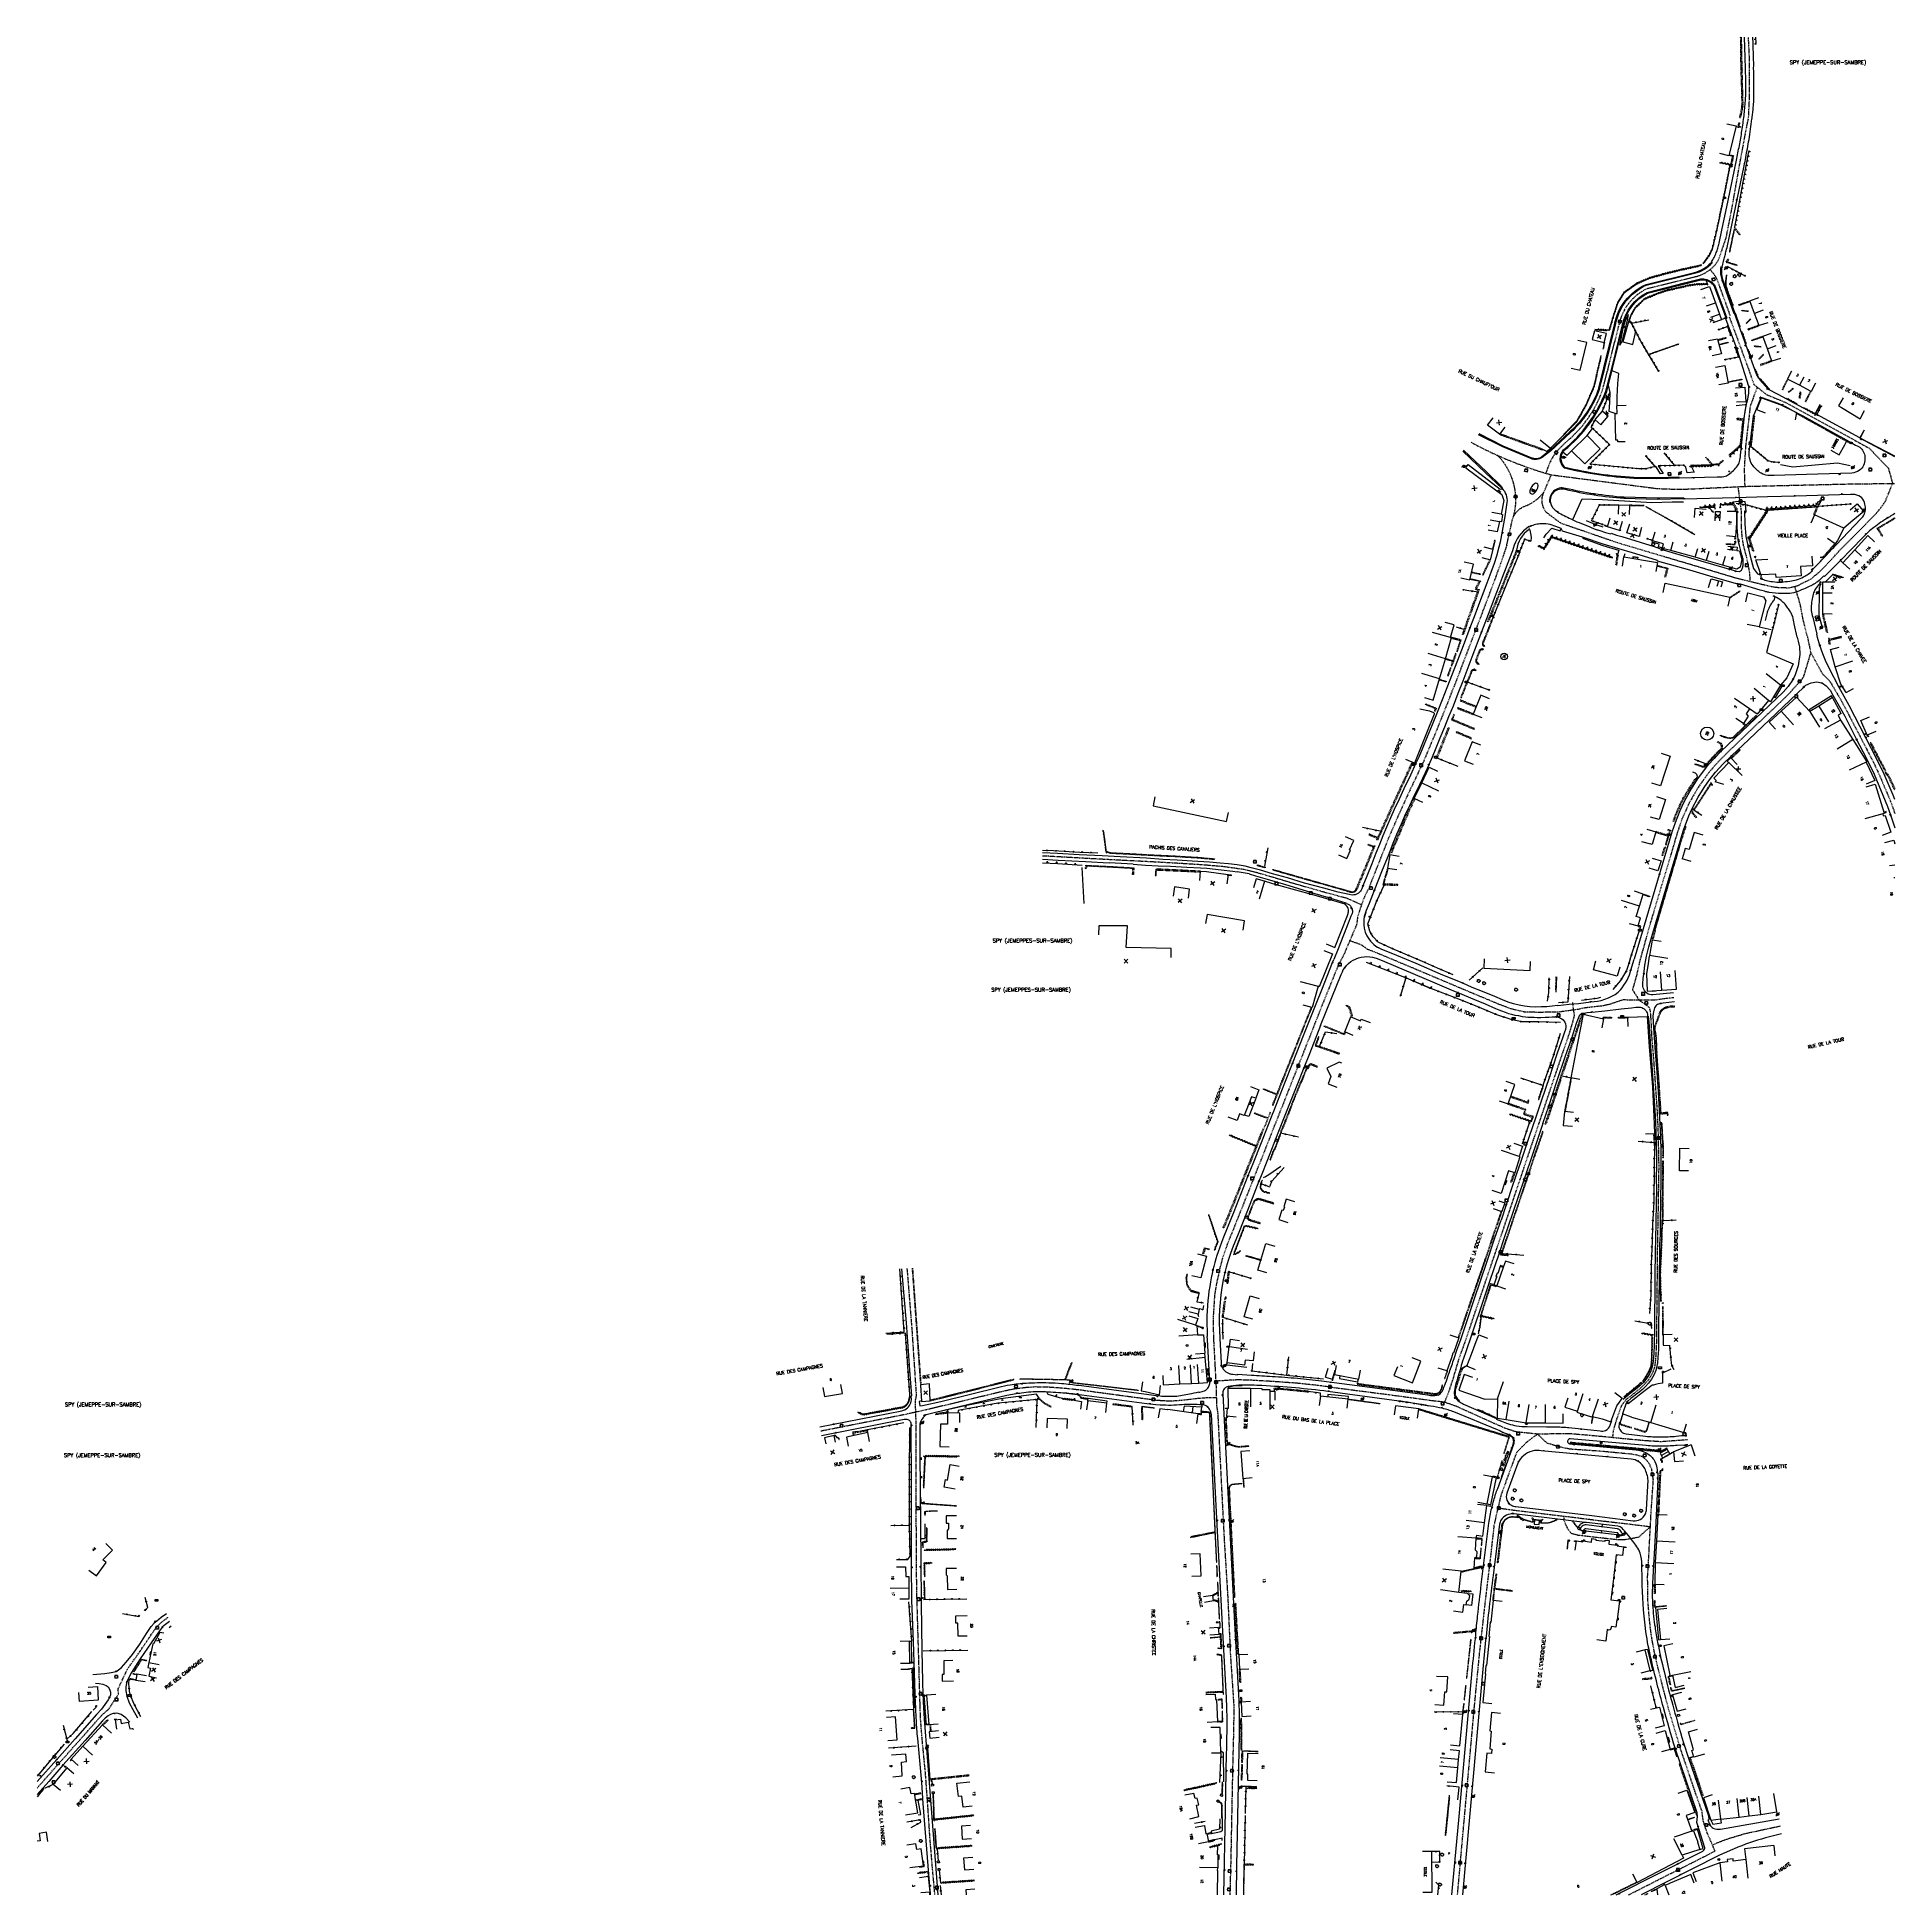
# Model space of a CAD drawing. Header units: millimetres. Extents: x 173000 to 174000, y 130000 to 131000.
import ezdxf
from ezdxf.enums import TextEntityAlignment as Align

# ---------------------------------------------------------------- set-up
doc = ezdxf.new("R2010")
doc.units = ezdxf.units.MM
doc.linetypes.add('DASHED', pattern=[0.75, 0.5, -0.25])
doc.layers.get('0').update_dxf_attribs({"linetype": 'CONTINUOUS'})
for name, color, linetype in [('W0001', 6, 'DASHED'), ('W0008', 7, 'CONTINUOUS'), ('W0017', 7, 'CONTINUOUS'), ('W0100', 7, 'CONTINUOUS'), ('W0105', 7, 'CONTINUOUS'), ('W0112', 1, 'DASHED'), ('W0211', 2, 'CONTINUOUS'), ('W0300', 7, 'CONTINUOUS'), ('W0302', 3, 'CONTINUOUS'), ('W0310', 3, 'CONTINUOUS'), ('W0322', 7, 'CONTINUOUS'), ('W0330', 7, 'CONTINUOUS'), ('W0334', 7, 'CONTINUOUS'), ('W0400', 7, 'CONTINUOUS'), ('W0420', 7, 'CONTINUOUS'), ('W0469', 7, 'CONTINUOUS'), ('W0471', 7, 'CONTINUOUS'), ('W0851', 7, 'CONTINUOUS'), ('W0980', 7, 'CONTINUOUS'), ('W0984', 7, 'CONTINUOUS'), ('W0989', 7, 'CONTINUOUS'), ('W0991', 7, 'CONTINUOUS'), ('W1102', 7, 'CONTINUOUS'), ('W1471', 7, 'CONTINUOUS'), ('W1473', 7, 'CONTINUOUS'), ('W1474', 7, 'CONTINUOUS')]:
    doc.layers.add(name, color=color, linetype=linetype)
doc.styles.get("Standard").update_dxf_attribs({"font": 'romans.shx', "width": 0.85})

# ---------------------------------------------------------------- blocks, each defined once
blk = doc.blocks.new('T400')
for p, q in [((-0.15, 0.3), (0.15, 0.3)), ((-0.15, -0.25), (-0.15, 0.3)), ((-0.15, 0.15), (0.15, 0.15)), ((-0.15, 0), (0.15, 0)), ((0.15, 0.3), (0.15, -0.25)), ((-0.15, -0.15), (0.15, -0.15)), ((-0.15, -0.25), (-0.15, -0.3)), ((-0.15, -0.3), (0.15, -0.3)), ((0.15, -0.3), (0.15, -0.25))]:
    blk.add_line(p, q)
blk = doc.blocks.new('T1473')
at = {"color": 0, "linetype": 'Continuous', "const_width": 0.5, "flags": 128}
blk.add_lwpolyline([(-0.25, 0, 1), (0.25, 0, 1)], format="xyb", close=True, dxfattribs=at)
blk = doc.blocks.new('T1474')
at = {"color": 0, "linetype": 'Continuous', "flags": 128}
for points in [[(-0.8, -0.5), (-0.8, 0.5)], [(-0.8, 0), (0.7, 0)], [(0.7, 0), (0.7, -0.5), (0.7, 0.5)]]:
    blk.add_lwpolyline(points, dxfattribs=at)
blk = doc.blocks.new('T420')
for p, q in [((0.7, 0.7), (-0.8, 0.7)), ((-0.8, 0.7), (-0.8, -0.8)), ((0.7, 0.7), (0.7, -0.8)), ((0.7, -0.8), (-0.8, -0.8))]:
    blk.add_line(p, q)
blk.add_ellipse((0, 0), major_axis=(-0.53, 0.53), ratio=1, start_param=3.926990816990981, end_param=10.21017612417057)
blk = doc.blocks.new('T1471')
at = {"color": 0, "linetype": 'Continuous', "flags": 128}
blk.add_lwpolyline([(-0.75, -0.5), (-0.75, 0.5), (0.75, 0.5), (0.75, -0.5), (-0.75, -0.5)], dxfattribs=at)
blk = doc.blocks.new('t991o')
at = {"color": 0, "linetype": 'Continuous'}
for p, q in [((-1, 1), (1, -1)), ((-1, -1), (1, 1))]:
    blk.add_line(p, q, dxfattribs=at)
blk = doc.blocks.new('t322o')
at = {"color": 0, "linetype": 'Continuous'}
for radius in [0.25, 0.15]:
    blk.add_circle((0, 0), radius, dxfattribs=at)
blk = doc.blocks.new('t310o')
at = {"color": 0, "linetype": 'Continuous'}
for centre, start, end in [((-0.5, 0.4), 216.8699, 323.1304), ((0.5, -0.4), 36.8699, 143.1303)]:
    blk.add_arc(centre, 0.625, start, end, dxfattribs=at)
blk = doc.blocks.new('T471')
for p, q in [((-0.333334, 0.333334), (-0.333334, -0.333334)), ((-0.333334, 0.333334), (0.333334, 0.333334)), ((-0.333334, 0), (0, 0)), ((0.500001, 0.500001), (1.000002, 1.000002)), ((-0.500001, -0.500001), (-1.000002, -1.000002)), ((-0.333334, -0.333334), (0.333334, -0.333334))]:
    blk.add_line(p, q)
blk.add_ellipse((0, 0), major_axis=(0.471405, 0.471405), ratio=1, start_param=5.4977871438, end_param=11.780972451)
blk = doc.blocks.new('T300')
for p, q in [((-0.8, 0.5), (-0.9, 0.3)), ((-0.9, 0.3), (-0.9, 0.2)), ((-0.9, 0.2), (-0.7, 0.1)), ((-0.7, 0.6), (-0.8, 0.5)), ((-0.8, -0.1), (-0.7, 0.1)), ((-0.6, 0.7), (-0.7, 0.6)), ((-0.7, 0.1), (-0.7, 0.1)), ((-0.5, 0.7), (-0.6, 0.7)), ((-0.3, 0.6), (-0.5, 0.7)), ((-0.3, 0.6), (-0.2, 0.7)), ((-0.2, 0.6), (-0.3, 0.6)), ((-0.2, 0.7), (-0.1, 0.8)), ((-0.1, 0.8), (0.1, 0.8)), ((0.1, 0.8), (0.2, 0.7)), ((0.2, 0.7), (0.3, 0.6)), ((0.3, 0.6), (0.4, 0.5)), ((0.5, 0.5), (0.3, 0.5)), ((0.4, 0.5), (0.4, 0.5)), ((0.6, 0.4), (0.5, 0.5)), ((0.6, 0.4), (0.7, 0.3)), ((0.7, 0.3), (0.7, 0.2)), ((0.7, 0.2), (0.7, 0.1)), ((0.7, 0.1), (0.7, -0.2)), ((-0.8, -0.2), (-0.8, -0.1)), ((-0.7, -0.3), (-0.8, -0.2)), ((-0.8, -0.2), (-0.8, -0.2)), ((-0.7, -0.4), (-0.7, -0.3)), ((-0.5, -0.5), (-0.7, -0.4)), ((-0.4, -0.5), (-0.5, -0.5)), ((-0.4, -0.5), (-0.3, -0.5)), ((-0.3, -0.5), (-0.3, -0.4)), ((-0.3, -0.6), (-0.3, -0.5)), ((-0.3, -0.5), (-0.3, -0.5)), ((-0.2, -0.7), (-0.3, -0.6)), ((-0.1, -0.8), (-0.2, -0.7)), ((0.1, -0.8), (-0.1, -0.8)), ((0.2, -0.7), (0.1, -0.8)), ((0.3, -0.5), (0.2, -0.5)), ((0.3, -0.6), (0.2, -0.7)), ((0.2, -0.7), (0.2, -0.7)), ((0.5, -0.4), (0.3, -0.5)), ((0.3, -0.5), (0.3, -0.6)), ((0.3, -0.5), (0.3, -0.5)), ((0.6, -0.3), (0.5, -0.4)), ((0.7, -0.2), (0.6, -0.3)), ((0.6, -0.3), (0.6, -0.3))]:
    blk.add_line(p, q)
blk = doc.blocks.new('t330o')
at = {"color": 0, "linetype": 'Continuous'}
for p, q in [((0.25, -0.25), (-0.25, 0.25)), ((-0.25, -0.25), (0.25, 0.25)), ((-0.25, 0.25), (-0.25, -0.25)), ((0.25, 0.25), (-0.25, 0.25)), ((0.25, -0.25), (0.25, 0.25)), ((-0.25, -0.25), (0.25, -0.25)), ((-0.25, -0.25), (-0.25, -0.25))]:
    blk.add_line(p, q, dxfattribs=at)
blk = doc.blocks.new('t211o')
at = {"color": 0, "linetype": 'Continuous'}
for p, q in [((-0.3, 0.5), (-0.3, 0)), ((0, 1), (0, 0)), ((0.3, 0.5), (0.3, 0))]:
    blk.add_line(p, q, dxfattribs=at)
blk = doc.blocks.new('T851')
for p, q in [((-0.2, -0.1), (0, 0.3)), ((0, 0.3), (0.2, -0.1)), ((-0.2, -0.1), (0.2, -0.1))]:
    blk.add_line(p, q)
for major_axis in [(-0.106, 0.106), (-0.0354, 0.0354), (-0.0236, 0.0236)]:
    blk.add_ellipse((0, 0), major_axis=major_axis, ratio=1, start_param=3.926990816987241, end_param=10.21017612416683)
blk = doc.blocks.new('t112o')
at = {"color": 0, "linetype": 'Continuous'}
for p, q in [((-0.5, 0.5), (0.5, 0.5)), ((-0.5, -0.5), (-0.5, 0.5)), ((0.5, 0.5), (0.5, -0.5)), ((0.5, -0.5), (-0.5, -0.5))]:
    blk.add_line(p, q, dxfattribs=at)
blk = doc.blocks.new('T469')
at = {"color": 0, "linetype": 'Continuous', "flags": 128}
for points in [[(-0.4, 0.4), (0.4, -0.4)], [(-0.4, -0.4), (0.4, 0.4)]]:
    blk.add_lwpolyline(points, dxfattribs=at)
at = {"color": 0, "linetype": 'Continuous'}
blk.add_circle((0, 0), 0.5, dxfattribs=at)

msp = doc.modelspace()

# ---------------------------------------------------------------- linework, layer by layer
at = {"layer": 'W0001', "flags": 128}
for points in [[(173905.1, 130880.1), (173909.2, 130892), (173912.3, 130907.7), (173916.2, 130929.9), (173919.7, 130948.8), (173921.3, 130956.9), (173921.7, 130966.5), (173921.8, 130987.3), (173921.2, 131000)], [(173910.9, 130849.4), (173920.7, 130822.8), (173924.1, 130813.1), (173930.7, 130807.7), (173941.6, 130803.2), (173968.6, 130788.4), (173986.4, 130778.6), (173996.5, 130767.9), (173998.8, 130759.7), (174000, 130759.8)], [(173925.9, 130811.6), (173922.1, 130801.3), (173921.1, 130792.1), (173919.6, 130779.6), (173918.9, 130767.5), (173919.2, 130758.1)], [(173812.2, 130744.4), (173820, 130738.5), (173850.7, 130727.9), (173897.5, 130714), (173913.1, 130709.3), (173926.4, 130706), (173935.4, 130703.9), (173942.9, 130703.6), (173947.8, 130704.8), (173954.9, 130708.4), (173960.5, 130713.1), (173970.7, 130724.1), (173982.4, 130735.9), (173991, 130744.8), (173994.7, 130749.7), (173998.8, 130759.7)], [(173884.9, 130756.6), (173919.9, 130758.2), (173979.8, 130759.6), (173998.8, 130759.7)], [(173915.5, 130758), (173917.2, 130745.1), (173917.2, 130737.6), (173917.6, 130731.4), (173918.4, 130726.3), (173920.1, 130720.1), (173921.7, 130711.8), (173922, 130707.1)], [(173952.8, 130677.8), (173950.5, 130687.2), (173949.1, 130694.6), (173946.2, 130704.4)]]:
    msp.add_lwpolyline(points, dxfattribs=at)
at = {"layer": 'W0001'}
for points in [[(173842.7, 130810.1), (173845.6, 130821.5), (173851.4, 130844.7, -0.24573), (173866.9, 130864.7), (173892.7, 130871.1, 0.20515), (173905.1, 130880.1, 0.20515)], [(173812.2, 130765.2, -0.13909), (173820.5, 130779.7), (173826.9, 130785.5, 0.11515), (173842.7, 130810.1, 0.11515)], [(173771.9, 130781.9, 0.05703), (173815.1, 130764.4), (173872.3, 130757), (173884.8, 130756.6)], [(173794.8, 130742, 0.26783), (173786.1, 130774.9, 0.26783)]]:
    msp.add_lwpolyline(points, format="xyb", dxfattribs=at)
at = {"layer": 'W0001', "flags": 128}
for points in [[(173911.5, 130849.9), (173904.9, 130868.1, 0.11769), (173900.5, 130874.8)], [(173812.2, 130744.4, -0.26895), (173810.9, 130754.6), (173815.1, 130764.4)], [(173791.1, 130726.5), (173793.9, 130739.1, -0.26783), (173801, 130747.6, 0.14896), (173811.2, 130755.3, -7.51516)]]:
    msp.add_lwpolyline(points, format="xyb", dxfattribs=at)
at = {"layer": 'W0001'}
for points in [[(173791.1, 130726.5), (173787.8, 130716.7), (173783.4, 130704.7), (173778.3, 130691.3)], [(173778.3, 130691.3), (173772, 130674.7), (173766.4, 130660.1), (173760.5, 130644.9), (173753, 130626.1), (173746.4, 130610.4), (173737.2, 130590.9), (173732.1, 130579.6), (173727.5, 130569), (173721.3, 130553.3), (173716.8, 130541.9), (173714.1, 130536.4), (173711.7, 130529.4), (173710.8, 130526.3), (173710.2, 130522.1), (173703.1, 130505.4), (173700.4, 130500.4)], [(173952.8, 130677.8), (173954.7, 130668.7), (173961.2, 130657), (173965, 130653.3), (173971.3, 130642.6), (173980.7, 130624.7), (173988.5, 130609.6), (173991.7, 130602.8), (173994, 130597.3), (173997.7, 130588.6), (174000, 130582.1)], [(173954.7, 130668.7), (173950.7, 130655.3), (173947.5, 130651.5), (173941, 130644.5), (173930.5, 130634.6), (173920.7, 130625.3), (173911.4, 130616.4), (173904.8, 130609.8), (173900, 130604.3), (173894.4, 130596.6), (173889.3, 130587.8), (173885.4, 130579.1), (173882.6, 130570.8), (173879.2, 130559.2), (173874.1, 130542.3), (173868.2, 130522.6), (173862.9, 130503.5)], [(173712.9, 130532.9), (173705.3, 130536.3), (173691.8, 130540), (173677, 130544.2), (173663.6, 130548.2), (173656, 130550.4), (173649.7, 130551.9), (173638.2, 130553.5), (173626.4, 130554.5), (173609.9, 130555.5), (173596.9, 130556.2), (173583.2, 130556.9), (173564.5, 130557.9), (173545.4, 130559), (173541.2, 130559.2)], [(173706.7, 130513.7), (173713.1, 130511.3), (173716, 130509.1), (173722.9, 130506.4), (173741.7, 130498.5), (173766.1, 130488.2), (173780.4, 130482.2), (173786.9, 130479.5), (173792.6, 130477.3), (173800.5, 130475.4), (173806.3, 130475.3), (173807.8, 130475.1), (173814.4, 130475.4), (173819.3, 130475.4), (173830.2, 130476.9), (173832.4, 130477.5), (173836.6, 130478), (173842.8, 130478.7), (173847.2, 130479.7), (173853.6, 130481.9), (173870.7, 130481.7), (173874.7, 130482.4), (173881.1, 130483.1)], [(173700.4, 130500.4), (173694.2, 130485.2), (173681.9, 130454.1), (173674.7, 130435.9), (173659.2, 130396.7), (173647, 130366), (173643.3, 130356.8), (173640.6, 130350.1), (173638.1, 130342.7), (173636.8, 130338), (173634.6, 130327.9), (173633.8, 130322.8), (173633, 130310.3), (173633.2, 130299.7)], [(173862.9, 130503.5), (173862.3, 130500.9), (173860.8, 130494.3), (173859.3, 130489.1), (173858.7, 130487.3), (173862.2, 130481.8), (173867.8, 130477.7), (173868.3, 130475.6), (173868.6, 130471.5), (173869.1, 130461.5), (173869.8, 130453.3), (173870.6, 130442.6), (173872, 130422.1), (173872.5, 130411), (173872.9, 130392.7), (173872.6, 130373), (173872.1, 130346.3), (173871.9, 130322.4), (173871.6, 130295.9), (173871.2, 130288.6), (173870.6, 130284), (173869.6, 130281.1), (173867.6, 130277.5), (173865.3, 130274.8), (173861.2, 130271.2), (173855.6, 130266.8), (173854.7, 130265.8)], [(173826.4, 130480.3), (173827.4, 130473.2), (173825.1, 130464.9), (173818, 130444.1), (173810.3, 130421.1), (173800.3, 130391.5), (173791.9, 130366.5), (173780.9, 130334), (173768.3, 130296.9), (173765.1, 130288)], [(173468.2, 130337.2), (173470.9, 130303.6), (173473.2, 130269), (173472.6, 130265.7), (173473, 130253.8), (173473, 130211.4), (173473.3, 130164.3), (173474.4, 130127.1), (173475.1, 130102.5), (173475.4, 130094.3), (173475.8, 130089), (173476.2, 130084), (173478, 130065.7), (173479.3, 130047.6), (173480.5, 130029.6), (173482, 130011.8), (173483.1, 130000)], [(173633.2, 130299.7), (173634, 130284.8), (173634.6, 130273.4), (173634.9, 130263.1), (173635.5, 130259), (173637.1, 130227.9), (173639, 130190.7), (173640.9, 130160.3), (173642.3, 130129.3), (173643.5, 130111.7), (173644.1, 130102.6), (173644.1, 130094.8), (173643.9, 130083.9), (173643.5, 130068.5), (173643.3, 130058.1), (173642.5, 130017.6), (173642, 130000)], [(173765.1, 130288), (173761.9, 130277), (173759.2, 130269.2), (173757.6, 130265.2)], [(173604.5, 130266.1), (173602.1, 130266.2), (173570.1, 130270.5), (173560.6, 130271.8), (173553.3, 130272.6), (173545, 130273.2), (173540.3, 130273.3), (173537.2, 130273.4), (173532, 130273), (173525.4, 130272.2), (173519.1, 130270.8), (173478.3, 130261), (173466.5, 130258.4), (173421.9, 130249.6)], [(173888.3, 130244.9), (173882.7, 130244.5), (173874.1, 130243.9), (173865.9, 130244.4), (173854.9, 130245.4), (173841.1, 130246.8), (173824.9, 130248.2), (173816.6, 130248.1), (173807.6, 130248), (173796.1, 130249.2), (173790.6, 130251), (173784.2, 130253.8), (173764.3, 130262.8), (173757.6, 130265.2), (173751.1, 130265.9), (173741, 130267.3), (173727.7, 130269.1), (173700.5, 130272.6), (173691.1, 130274), (173678.1, 130275.4), (173665.6, 130276.3), (173653.4, 130277), (173646.5, 130277.2), (173642.1, 130277), (173634.5, 130276.5)], [(173604.5, 130266.1), (173608.1, 130266), (173611.7, 130266), (173615.9, 130266.3), (173625.6, 130267.4), (173631.5, 130267.8), (173634.8, 130267.8)], [(173854.7, 130265.8), (173852.6, 130262.9), (173849.9, 130255.1), (173848.4, 130249.7), (173848, 130246.1)], [(173801.8, 130243.7), (173799.1, 130241), (173796.4, 130238), (173794.7, 130233.6), (173788.8, 130217.4), (173787.6, 130213.9), (173786.8, 130209.9), (173785.7, 130205.7), (173784.9, 130202), (173784.2, 130198.8), (173782.1, 130180.1), (173779.3, 130156.8), (173776.3, 130130.1), (173773.4, 130100.1), (173769.9, 130061.1), (173766.1, 130018.9), (173764.4, 130000)], [(173801.8, 130243.7), (173807.6, 130248)], [(173856.7, 130000), (173876.8, 130010.2), (173898.2, 130021), (173903.2, 130023.6), (173899, 130033.3), (173896.9, 130039.6), (173896.2, 130044.9), (173893.5, 130052.5), (173884.6, 130078.7), (173878.1, 130100.4), (173872.8, 130121), (173870.6, 130130.5), (173869.7, 130135.3), (173868.9, 130139.9), (173868.2, 130145.5), (173867.6, 130151.7), (173867.1, 130158.1), (173867, 130166.1), (173866.9, 130171.2), (173867.4, 130179), (173868.8, 130205.7), (173870, 130223.2), (173869.8, 130224.9), (173869.1, 130229.1), (173868, 130231.8), (173866.2, 130234.2), (173863.7, 130236), (173861.2, 130236.7), (173858.2, 130237.2), (173841.1, 130238.8), (173825.2, 130239.9), (173820.3, 130240.9), (173812.9, 130243.1), (173807.6, 130248)], [(173786.4, 130208.3), (173794.9, 130207.1), (173824.1, 130203.6), (173842.6, 130201.3), (173858.9, 130199.4), (173868.4, 130198.2)], [(173821.9, 130203.9), (173821.7, 130201.9), (173823.5, 130197.7), (173825.6, 130194.7), (173829.4, 130193.7), (173851.2, 130191.2), (173854.9, 130191.3), (173862.1, 130192.6), (173868.4, 130198.2)], [(173000, 130057.5), (173017.1, 130076.8), (173034.8, 130096.7), (173038.7, 130100.2), (173043.8, 130108.1), (173043.6, 130110.9), (173048.6, 130121.5), (173055.6, 130131.4), (173060.4, 130138.6), (173063.2, 130142.7), (173064.9, 130144.8), (173066.8, 130146.6), (173070.4, 130149.4)], [(173938.3, 130036.9), (173930.4, 130035.2), (173919.2, 130032.8), (173911.5, 130030.5), (173906.6, 130028.8), (173901.8, 130026.8)]]:
    msp.add_lwpolyline(points, dxfattribs=at)
at = {"layer": 'W0008'}
for p, q in [((173590, 130554.8), (173577, 130555.5)), ((173652.5, 130549.6), (173646, 130550.7))]:
    msp.add_line(p, q, dxfattribs=at)
at = {"layer": 'W0008', "flags": 128}
for points in [[(173901.3, 130879, 0.02432), (173902.7, 130881.4, 0.02432), (173903.9, 130884, 0.02315), (173904.8, 130886.5, 0.02315), (173905.4, 130889.1), (173906.9, 130896.1), (173910.2, 130912), (173914.7, 130933.7, 0.00797), (173916.3, 130941.6, 0.00797), (173917.7, 130949.6, 0.00795), (173918.8, 130957.7, 0.00795), (173919.6, 130965.7), (173919.8, 130969.9), (173919.7, 130976.9), (173919.5, 130989.1), (173919.1, 131000)], [(173907, 130876.2), (173907.9, 130880.1, 0.00325), (173908.6, 130882.6, 0.00325), (173909.2, 130885, 0.00463), (173910.1, 130888.5, 0.00463), (173910.9, 130892), (173915.2, 130912.6), (173918.9, 130930.8, 0.00401), (173920.6, 130939.8, 0.00707), (173921.5, 130944.9, 0.00033), (173923.1, 130956, 0.00397), (173923.2, 130956.9, 0.00974), (173923.8, 130962.2, 0.01384), (173924.1, 130966, 0.01019), (173924.1, 130967, 0.0006), (173924, 130983.4, 0.0047), (173924, 130987.7, 0.00227), (173923.7, 130996.5), (173923.6, 131000)], [(174000, 130774.1), (173981.5, 130783.9), (173981.2, 130784.3), (173958, 130796.9), (173950.9, 130800.3), (173937.2, 130807.6), (173931.9, 130810.4), (173927.4, 130815.6, -0.02357), (173926.9, 130816.2, -0.02357), (173926.4, 130816.8, -0.03105), (173926, 130817.7, -0.03105), (173925.6, 130818.6), (173920, 130834), (173913.7, 130851.5)], [(173883.9, 130762.7), (173904.3, 130763.3, 0.06815), (173908, 130763.5, 0.09154), (173910.5, 130764.6, 0.04856), (173913.1, 130766.7, 0.04957), (173915.3, 130769.2, 0.08531), (173916.4, 130771.5, 0.06377), (173916.9, 130774.9), (173917.2, 130778.2), (173918.9, 130794.6, -0.00779), (173919.2, 130797, -0.00779), (173919.6, 130799.4, -0.00606), (173919.9, 130801.3, -0.00606), (173920.3, 130803.2), (173920.8, 130805.1, 0.022), (173921.2, 130807.1, 0.022), (173921.4, 130809.1, 0.01553), (173921.4, 130810.6, 0.02608), (173921.4, 130812), (173915.1, 130831.8), (173909.1, 130848.3)], [(173912.8, 130749.8), (173915.7, 130750.2), (173919.3, 130750.1), (173919.7, 130744.8), (173919.1, 130744.9), (173919.2, 130738.1), (173919.7, 130731.2), (173922.1, 130720.6), (173924, 130713.9), (173926, 130711.1), (173927, 130710.8), (173928, 130710.5), (173927.7, 130708.5, 0.04598), (173934.1, 130706.9, 0.06256), (173939, 130706.7, 0.01613), (173943.4, 130707.2, 0.01885), (173947.1, 130707.9, 0.07487), (173950.9, 130709.4, 0.05131), (173955.7, 130712.8), (173955.1, 130713.4), (173955.8, 130714), (173956.4, 130714.1, 0.00116), (173959.9, 130717.7, 0.00116), (173963.3, 130721.3, 0.00087), (173965.8, 130724, 0.00087), (173968.4, 130726.7), (173981.7, 130740.7, 0.06533), (173983.1, 130742.3, 0.07211), (173983.9, 130744, 0.10161), (173984.2, 130746.9, 0.08391), (173983.3, 130750.4, 0.17443), (173980.6, 130753.1, 0.14417), (173976.1, 130753.8), (173946.5, 130753), (173931.5, 130752.6), (173914.2, 130752.1), (173886.5, 130751.3)], [(174000, 130743.5, 0.01706), (173994.5, 130740.1, 0.01754), (173990.6, 130737.5, 0.01754), (173987, 130734.7, 0.01168), (173984.7, 130732.7, 0.01168), (173982.5, 130730.5), (173970.7, 130718.3), (173966.2, 130713.8), (173962.2, 130709.6), (173961.8, 130710, -0.02962), (173958.3, 130706.8, -0.04831), (173955.8, 130705.2, -0.0317), (173947.7, 130701.6, -0.06463), (173943.5, 130700.6, -0.03541), (173939, 130700.5, -0.02379), (173932.4, 130701.1, -0.0275), (173930.6, 130701.5, -0.01588), (173927.5, 130702.4), (173916.9, 130705.5), (173916.8, 130705.1), (173902.2, 130709.3), (173889.6, 130713), (173872.2, 130717.9), (173872.3, 130718.3), (173867.1, 130719.9), (173858.7, 130722.4), (173851.5, 130724.5), (173843, 130727), (173831.9, 130730.8), (173821.1, 130734.1), (173820.3, 130735.5), (173817.5, 130736.5, 0.07017), (173813.3, 130737.8, 0.07017), (173808.9, 130738, 0.04914), (173805.9, 130737.4, 0.04914), (173803.1, 130736.2)], [(173814.7, 130749.5, 0.00367), (173814.7, 130749.4, 0.09303), (173815.5, 130747.2, 0.08498), (173816.8, 130745.7, 0.08498), (173818.6, 130744.6), (173818.5, 130744.3, 0.00988), (173825.5, 130740.7, 0.01597), (173830, 130738.7, 0.00071), (173835.4, 130736.5, 0.00135), (173838.2, 130735.4, 0.01484), (173840.1, 130734.7, 0.00683), (173844.3, 130733.4), (173847.1, 130732.6), (173847.3, 130733), (173850.2, 130732), (173853, 130731.2), (173870.4, 130725.8, -0.00781), (173871.4, 130725.5, -0.00781), (173872.4, 130725.2, -0.0075), (173873.3, 130724.8, -0.0075), (173874.2, 130724.4), (173875.2, 130724.1), (173881.9, 130722), (173895.6, 130718.1), (173914.7, 130712.6), (173916.4, 130712.4), (173917.4, 130713, 0.04547), (173918.1, 130714.7, 0.04547), (173918.4, 130716.4, 0.06435), (173918.3, 130719, 0.06435), (173917.6, 130721.4), (173916.3, 130726.3), (173915.8, 130728.3), (173915.6, 130729.6), (173915.3, 130733.9, -0.00476), (173915.2, 130734.9, -0.00476), (173915.2, 130736, -0.00866), (173915.1, 130737.8, -0.00866), (173915.1, 130739.6), (173915.1, 130744), (173915.1, 130744.8), (173914.8, 130744.8)], [(173959.6, 130705.9, 0.0467), (173957.3, 130703, 0.07514), (173956.3, 130700.9, 0.02763), (173955.5, 130697.6, 0.02496), (173955, 130693.9, 0.0544), (173955, 130691.4, 0.03674), (173955.8, 130687.7), (173958, 130678.6)], [(173947.5, 130677), (173945.8, 130684.2, 0.04777), (173945, 130688.1, 0.06876), (173943.8, 130690.6, 0.01496), (173942.4, 130692.7, 0.01475), (173940.9, 130694.7, 0.0596), (173938.8, 130696.7, 0.04223), (173935.5, 130698.8)], [(173421.4, 130252), (173465.5, 130260.6, 0.1344), (173468.5, 130262.1, 0.1279), (173470.3, 130264.9, 0.0955), (173470.6, 130266.5), (173470.4, 130268.7), (173470.8, 130268.7), (173469.8, 130282.5), (173468.7, 130297.8), (173468, 130307.9), (173465.5, 130337)], [(173604.5, 130268.6, 0.0306), (173612.4, 130268.4, 0.0348), (173620.4, 130269.7, 0.0023), (173625.3, 130270.7), (173625.3, 130270.5), (173627.7, 130271.1, 0.1733), (173630.2, 130272.8, 0.1091), (173631.1, 130274.7, 0.0638), (173631.2, 130275.9), (173630, 130298.9), (173629.9, 130300.6)], [(173636.6, 130299.4), (173637.3, 130286.3, 0.095), (173637.9, 130284, 0.091), (173639.3, 130282.1, 0.122), (173642, 130280.5, 0.0539), (173643.7, 130280.2), (173646.2, 130280), (173646.2, 130280.2), (173653.6, 130279.8, -0.0038), (173664.8, 130279.1, -0.0066), (173678.4, 130278.1, -0.0045), (173691.3, 130276.7), (173728.3, 130271.9), (173748.4, 130269.1, 0.0444), (173751.8, 130268.8, 0.0381), (173754.1, 130269.2), (173754.2, 130269, 0.0728), (173756, 130270.6, 0.0578), (173756.8, 130272.1, 0.0184), (173760.2, 130281.3, -0.00487), (173762.8, 130288.7)], [(173767.3, 130287.2, -0.0011), (173764.6, 130278.1, 0.0326), (173763.1, 130272.3, 0.1469), (173763.3, 130267.9, 0.126), (173765.4, 130265.6, 0.0369), (173767.8, 130264.2), (173785.5, 130256.4), (173785.4, 130256.1), (173788.2, 130255, 0.0188), (173792, 130253.6, 0.0348), (173796.4, 130252.5, 0.0391), (173802, 130252.1), (173812.5, 130252), (173818.1, 130251.9, -0.0104), (173821.3, 130251.8, -0.0133), (173824.5, 130251.5), (173841.4, 130249.7, 0.1252), (173844.3, 130250, 0.204), (173846.8, 130252.9), (173847.7, 130255.4)], [(173476, 130266), (173474.8, 130265.5), (173475.1, 130263.3), (173476.5, 130263.4), (173486.4, 130265.6), (173517.7, 130273.3, -0.0142), (173523.7, 130274.6, -0.0262), (173532.4, 130275.5, -0.0229), (173544.5, 130275.7, -0.0134), (173551.6, 130275.3, -0.0111), (173560.7, 130274.3), (173602.5, 130268.8), (173604.5, 130268.6)], [(173604.5, 130263.6), (173602.2, 130263.7), (173597.4, 130264.4), (173559.7, 130269.4, 0.0168), (173551.1, 130270.2, 0.0144), (173540, 130270.8, 0.0351), (173529.9, 130270.1, 0.0143), (173522, 130268.8), (173496.3, 130262.7), (173483.5, 130259.7), (173478.6, 130258.4, 0.0618), (173476.5, 130256.4, 0.123), (173475.2, 130253.4, 0.0412), (173475.1, 130251.3), (173475.1, 130237.1), (173475.3, 130218.9), (173475.6, 130180.2), (173475.8, 130156.8), (173476.3, 130131.3), (173476.6, 130115.1, 0.0082), (173477, 130102.8, 0.0056), (173477.5, 130094.6), (173479.6, 130067.3), (173482.1, 130034.9), (173484.9, 130000)], [(173781.5, 130200.1, -0.0141), (173783, 130208.2, -0.0161), (173784.1, 130212.4, -0.0162), (173786.2, 130218.8), (173794.9, 130242.6, 0.1044), (173795.1, 130244.4, 0.0326), (173794.9, 130245.6), (173794.2, 130246.2, 0.0114), (173791.9, 130247.6, 0.0147), (173789.8, 130248.6, 0.0087), (173786.1, 130250.3), (173762.6, 130260, 0.0206), (173756.5, 130261.9, 0.019), (173750, 130263.1, 0.0022), (173740.3, 130264.7, 0.0038), (173733.1, 130265.8), (173694.7, 130271, 0.008), (173677.4, 130272.9, 0.0091), (173659.3, 130274.1, 0.0233), (173648.3, 130274.4, 0.0307), (173642.3, 130273.8, 0.0712), (173640.1, 130273.2, 0.1501), (173638.6, 130271.9, 0.1227), (173638.2, 130269.5), (173640.9, 130216.5), (173644.6, 130146.2), (173646.8, 130104.7, -0.0043), (173647.1, 130095.4, -0.0042), (173647.1, 130086.3), (173645.7, 130015.6), (173645.4, 130000)], [(173638.8, 130000), (173639.7, 130045.3), (173640.3, 130076.7, 0.0013), (173640.5, 130086.9, 0.0088), (173640.5, 130097.2, 0.0067), (173640.2, 130106.3), (173638.6, 130135.1), (173635.1, 130202.5), (173632.1, 130258.6, 0.0784), (173631.1, 130261.4, 0.1475), (173628.9, 130263.4, 0.0395), (173627.4, 130263.8), (173627.4, 130263.7, 0.0201), (173621.5, 130264, 0.0178), (173616.3, 130263.8, -0.0136), (173610.5, 130263.5, -0.0141), (173604.5, 130263.6)], [(173480.9, 130000), (173479.6, 130015.6), (173477, 130049.1), (173476.2, 130060.4), (173474, 130084.2, -0.0097), (173473.3, 130094, -0.0043), (173472.9, 130102.6), (173471.7, 130136.4), (173470.9, 130158.5), (173470.6, 130177.9), (173470.6, 130221.9), (173470.5, 130253.6, 0.1946), (173469.9, 130255, 0.1423), (173468.4, 130255.8, 0.1022), (173466.8, 130255.8), (173422.3, 130247.1)], [(173851.9, 130254.7, 0.1015), (173851.5, 130251.8, 0.1628), (173852.7, 130249.4, 0.1672), (173855.3, 130248.2), (173865.8, 130246.9, 0.0289), (173873.7, 130246.5, 0.0207), (173882.2, 130246.9, 0.0058), (173888, 130247.5)], [(173888.6, 130242.2), (173887.6, 130242.2), (173887.6, 130241.8), (173886.8, 130241.7), (173886.8, 130242.1), (173882.9, 130241.9, -0.0117), (173875.3, 130241.5, -0.0144), (173870.5, 130241.5, -0.0136), (173866.1, 130241.8), (173825.3, 130245.5, 0.2525), (173824.1, 130245, 0.2737), (173824, 130243.5, 0.2444), (173825.3, 130242.7), (173860.8, 130239.5, -0.0941), (173865.8, 130238.1, -0.1299), (173870.2, 130234.3, -0.1038), (173871.9, 130229.7, -0.0202), (173872.2, 130227.1), (173872.5, 130227), (173872.5, 130223.6), (173871.1, 130196.5), (173869.6, 130167.8, 0.023), (173869.5, 130157.6, 0.0226), (173870.7, 130145.4), (173870.9, 130144.2, 0.0078), (173872.3, 130135.8, 0.0146), (173875.8, 130120.2), (173877.6, 130112.5, 0.0015), (173882.2, 130095.8, 0.0151), (173888.9, 130073.6), (173899.6, 130042.5), (173899.9, 130040.4), (173899.4, 130040.1, 0.0351), (173900.5, 130037.7, 0.1285), (173902.2, 130035.9, 0.1672), (173906.2, 130035.4), (173937.7, 130040.9)], [(173761.6, 130000), (173765.4, 130042.2), (173772.7, 130122.8, 0.0004), (173774.4, 130139.9, -0.0022), (173775.4, 130150, -0.0041), (173777.4, 130167.1), (173781.5, 130200.1, -0.0141)], [(173833.1, 130200.5), (173795.1, 130205.1, 0.1432), (173790.9, 130204.3, 0.1472), (173788, 130201.8, 0.056), (173787.2, 130199.5), (173783.7, 130171.9, 0.0022), (173781.6, 130154.6, 0.0041), (173778.4, 130123.4), (173767.2, 130000)], [(173850, 130000), (173896.7, 130023.6, 0.1081), (173897.5, 130024.6, 0.1906), (173897.7, 130025.3), (173893.4, 130038.9), (173893.8, 130042.1), (173893.6, 130044.1), (173881.7, 130078.9, -0.0042), (173875.4, 130100.9, -0.0038), (173872.1, 130113.4, -0.0092), (173868.5, 130128.3, -0.0209), (173865.7, 130143.5, -0.023), (173863.9, 130169.8), (173863.8, 130177.7, 0.0679), (173862.9, 130184, 0.085), (173858.9, 130190.4, 0.03537), (173855.5, 130194.7)], [(173855.3, 130194.9, 0.00729), (173854.6, 130195.7)], [(173939, 130032.9, 0.0217), (173921.8, 130028, 0.0217), (173905.2, 130021.1), (173863.4, 130000, -0.0163)]]:
    msp.add_lwpolyline(points, format="xyb", dxfattribs=at)
at = {"layer": 'W0008'}
for points in [[(173841, 130810.9), (173843.8, 130821.9), (173849.6, 130845.1, -0.24678), (173866.2, 130866.5), (173892.2, 130872.9), (173892.2, 130872.9, 0.16253), (173901.8, 130878.7, 0.16253)], [(173906.5, 130876.5), (173906.2, 130875.5, 0.10106), (173906.8, 130869.6), (173913.4, 130851.2)], [(173844.4, 130809.4), (173847.6, 130821.7), (173853.4, 130845.1, -0.23015), (173866.7, 130862.6), (173886.8, 130867.7), (173895.4, 130869.9, -0.20676), (173901.7, 130867.9), (173903, 130866.7), (173908.1, 130852.7), (173909.6, 130848.7)], [(173841, 130810.9, -0.12761), (173825.4, 130787.1), (173814.8, 130777.3), (173810.2, 130773.8, -0.24899), (173804, 130773.1), (173789, 130779.4), (173775.9, 130786)], [(173884, 130762.6), (173871.8, 130762.3), (173859.5, 130762.5, -0.04846), (173822.1, 130768, -0.40611), (173821.7, 130777.9, 0.13419), (173844.4, 130809.4)], [(173767.8, 130777.6), (173780.1, 130766), (173788.2, 130758.2), (173788.7, 130757.3), (173788.5, 130757.2, -0.2172), (173791.2, 130749.5), (173790.1, 130741.9), (173787.6, 130728.2)], [(173886.2, 130752.1), (173872.2, 130751.8), (173854.1, 130752.3, -0.03793), (173822.7, 130757.1, 0.56717), (173814.3, 130749.3, 0.04006)], [(173803, 130736.5, 0.19344), (173794.6, 130724.7)]]:
    msp.add_lwpolyline(points, format="xyb", dxfattribs=at)
for points in [[(173850.5, 130802), (173850.5, 130806.3), (173850.8, 130813.5), (173851.4, 130819), (173847.8, 130820.3)], [(173849.5, 130797.4), (173846.3, 130798.4), (173846.6, 130803.4), (173846.8, 130808.8), (173845.8, 130812.7)], [(173787.6, 130728.2), (173786.9, 130725.5), (173785.5, 130720.6), (173784.3, 130716.7), (173782.6, 130711.8), (173780.4, 130706.1), (173777.9, 130699.4), (173773.1, 130687.1), (173771.2, 130682), (173767.1, 130670.9), (173763, 130660.4), (173758.8, 130649.8), (173756.3, 130643.2), (173753.6, 130636.5), (173750.9, 130629.9), (173748.2, 130623.3), (173745.9, 130617.6), (173743.7, 130612.5), (173742, 130608.8), (173739.2, 130602.7), (173735.7, 130595.3), (173733.1, 130589.8), (173730.5, 130584.2), (173728.7, 130580.2), (173726.4, 130574.8), (173724.4, 130570.1), (173722.5, 130565.4), (173720.6, 130560.7), (173718.4, 130555), (173715.8, 130548.4), (173713.7, 130543.1), (173713.1, 130541.6), (173712.8, 130540.8), (173712.3, 130540.2), (173711.8, 130539.7), (173711.3, 130539.2), (173710.6, 130538.8), (173709.9, 130538.5), (173709.4, 130538.3), (173708.8, 130538.3), (173707.8, 130538.2), (173706.3, 130538.5), (173700.3, 130539.8), (173692.7, 130541.9), (173682.3, 130544.6), (173673.1, 130547.4), (173665, 130549.7), (173658.6, 130551.6), (173653.5, 130552.9), (173650.2, 130553.7), (173646, 130554.4), (173641.3, 130555), (173636.8, 130555.4), (173631.1, 130555.9), (173621.8, 130556.5), (173613.6, 130556.9), (173605.9, 130557.4), (173597.2, 130558), (173583, 130558.7), (173573.3, 130559.3), (173560.9, 130559.8), (173549.3, 130560.5), (173541.2, 130561)], [(173794.6, 130724.7), (173794.1, 130723.5), (173792.6, 130719.4), (173790.7, 130714.7), (173788.6, 130709.1), (173786.4, 130703.3), (173784.7, 130698.8), (173781.1, 130689.3), (173777.5, 130679.8), (173772.3, 130666.2), (173767.4, 130653.3), (173764.8, 130646.6), (173762.2, 130639.9), (173759.8, 130634.2), (173757.5, 130628.6), (173755.1, 130622.7), (173752.9, 130617.2), (173750.9, 130612.5), (173749.1, 130608.3), (173747.2, 130604), (173744.1, 130597.5), (173741.5, 130592.1), (173738.7, 130586.3), (173736.6, 130581.9), (173734.2, 130576.3), (173731.8, 130570.7), (173729.4, 130565), (173727.2, 130559.3), (173724.1, 130551.6), (173719.8, 130540.7), (173717, 130533.6), (173715.5, 130529.8), (173714.9, 130528.2), (173714.4, 130526.7), (173714.2, 130525.2), (173714.1, 130523.9), (173714.2, 130522.2), (173714.4, 130520.3), (173714.9, 130518.2), (173715.7, 130516.3), (173716.8, 130514.6), (173717.8, 130513.3), (173718.4, 130512.6), (173719.5, 130511.6), (173720.7, 130510.7), (173721.6, 130510.1), (173722.3, 130509.7)], [(173947.5, 130677), (173948, 130674.8), (173948.6, 130671.8), (173948.8, 130667.7), (173947.9, 130661.6), (173946.3, 130656.7), (173945.2, 130654.4), (173942.6, 130650.5), (173939.9, 130647.4), (173906.4, 130615.5), (173903.1, 130612.1), (173903.6, 130612.7), (173898.6, 130607.2), (173893.6, 130600.5), (173890.3, 130595.4), (173886.6, 130588.6), (173884.2, 130583.6), (173881.7, 130577.1), (173880, 130572), (173859.6, 130503.7)], [(174000, 130589.6), (173999.1, 130592), (173994.3, 130603.2), (173990.3, 130611.4), (173984.4, 130622.9), (173975.4, 130640.2), (173970.1, 130650), (173964.5, 130660.7), (173962.7, 130664.4), (173961.2, 130668.1), (173959.7, 130672.5), (173958.4, 130676.9), (173958, 130678.6)], [(173866, 130503.4), (173866.4, 130505.3), (173867.6, 130510.3), (173869.2, 130515.8), (173879.1, 130549.2), (173886.2, 130573.2), (173889.1, 130580.9), (173890.7, 130584.5), (173894.1, 130590.9), (173897.4, 130596.1), (173900.3, 130600.3), (173903.5, 130604.3), (173907.6, 130608.8), (173912, 130613.1), (173921.4, 130622), (173951, 130650.1), (173952.1, 130651.2), (173954.9, 130652.5), (173958, 130653), (173960.5, 130652.4), (173961, 130652.2), (173963.1, 130650.8), (173965.2, 130648.4), (173966.6, 130645.8)], [(173966.6, 130645.8), (173970.7, 130638.6), (173973, 130634.5), (173977.9, 130624.8), (173979.4, 130621.9), (173984.4, 130612.5), (173988.8, 130603.2), (173996.1, 130585.8), (173997.6, 130581.4), (174000, 130574.3)], [(173541.2, 130557.5), (173549.6, 130557), (173564.4, 130556.2), (173577, 130555.5)], [(173590, 130554.8), (173596.7, 130554.3), (173603.5, 130553.9), (173610.1, 130553.7), (173618.8, 130553.2), (173626.3, 130552.8), (173629.7, 130552.6), (173637.3, 130551.7), (173643.7, 130551.1), (173646, 130550.7)], [(173652.5, 130549.6), (173655.9, 130548.6), (173662.2, 130546.8), (173671.9, 130543.8), (173680.7, 130541.2), (173686.6, 130539.3), (173695.1, 130536.8), (173704.4, 130534), (173704.3, 130533.7), (173705.3, 130533.4), (173705.8, 130533.2), (173706.4, 130532.9), (173706.9, 130532.4), (173707.2, 130532), (173707.5, 130531.2), (173707.8, 130530.7), (173707.9, 130530.2), (173708, 130529.7), (173708, 130529.1), (173707.8, 130528.2), (173707.2, 130526.8), (173706.1, 130523.9), (173700.3, 130509.3), (173698, 130503.5)], [(173665.3, 130421), (173671.6, 130437.1), (173675.8, 130447.6), (173682.1, 130463.5), (173688.9, 130480.6), (173691.5, 130487.2), (173697.3, 130501.8), (173698, 130503.5)], [(173690.9, 130467.9), (173697, 130483.1), (173701.9, 130495.4), (173702.6, 130496.9), (173703.1, 130497.9), (173703.9, 130499.1), (173704.8, 130500.3), (173705.9, 130501.4), (173707.1, 130502.4), (173708.4, 130503.2), (173711.2, 130504.4), (173712.7, 130504.8), (173714.3, 130505), (173715.8, 130505.1), (173717.3, 130505), (173718.8, 130504.8), (173720.8, 130504.2), (173724, 130502.9), (173731.2, 130499.9), (173751.1, 130491.5), (173762.4, 130486.7), (173764.7, 130485.7), (173773.7, 130481.9), (173779.4, 130479.6), (173785.1, 130477.2), (173786.9, 130476.4), (173788.3, 130475.8), (173790.3, 130475.2), (173792, 130474.5), (173793.7, 130474.1), (173795.5, 130473.6), (173797.4, 130473.3), (173799.4, 130472.9), (173801.2, 130472.6), (173802.4, 130472.5), (173804.1, 130472.4), (173805.8, 130472.4), (173807.5, 130472.3), (173809.5, 130472.3), (173811.7, 130472.4), (173813.8, 130472.5), (173815.6, 130472.7), (173817.3, 130472.7), (173817.7, 130472.7), (173818.2, 130472.7), (173818.8, 130472.5), (173819.4, 130472.3), (173820, 130472), (173820.7, 130471.6), (173821.4, 130471), (173821.9, 130470.4), (173822.3, 130469.7), (173822.7, 130468.8), (173822.9, 130467.8), (173822.9, 130467), (173822.7, 130465.9), (173822.2, 130464.4), (173821.2, 130461.7), (173818.3, 130453.1), (173815.8, 130445.4), (173814.1, 130440.4), (173809.7, 130427.2), (173806.7, 130418.6), (173803.2, 130408.2), (173801.7, 130403.9), (173798.5, 130394.3), (173796.4, 130388.1), (173793.3, 130379.1), (173791.8, 130374.6), (173790.8, 130371.4), (173788, 130363.1)], [(173818.6, 130478.7), (173815.5, 130478.4), (173812.7, 130478.1), (173809.7, 130478), (173806.3, 130477.9), (173803.6, 130478.1), (173800.6, 130478.4), (173797.7, 130479), (173794.7, 130479.7), (173791.9, 130480.5), (173788.8, 130481.7), (173784.7, 130483.5), (173778.1, 130486.2), (173772.5, 130488.5), (173767.4, 130490.8), (173755.5, 130495.6), (173742.3, 130501.3), (173731.9, 130505.6), (173723.4, 130509.1), (173722.3, 130509.7)], [(173818.6, 130478.7), (173824.6, 130479.4), (173829.7, 130479.9), (173836.3, 130480.8), (173839.9, 130481.1), (173841.9, 130481.5), (173843.9, 130482.1), (173845.8, 130482.8), (173847.6, 130483.7), (173849.4, 130484.7), (173851, 130485.9), (173852.5, 130487.4), (173853.2, 130488.2), (173854.2, 130489.6), (173855.1, 130490.9), (173855.9, 130492.3), (173856.5, 130493.7), (173857.1, 130495.2), (173857.7, 130497), (173857.8, 130497.7), (173859.6, 130503.7)], [(173880.8, 130485.6), (173869.7, 130484.4), (173868.8, 130484.4), (173867.9, 130484.6), (173867.2, 130484.9), (173866.3, 130485.5), (173865.7, 130486.1), (173865.2, 130486.8), (173864.8, 130487.6), (173864.5, 130488.2), (173864.4, 130489), (173864.3, 130490.3), (173864.6, 130493.4), (173864.8, 130495.5), (173864.9, 130496), (173865, 130497), (173865.5, 130500.4), (173866, 130503.4)], [(173881.3, 130480.7), (173875.2, 130480), (173874.2, 130479.9), (173873.9, 130479.8), (173873.4, 130479.7), (173872.7, 130479.5), (173872.2, 130479.2), (173871.7, 130478.9), (173871.3, 130478.5), (173871, 130478.1), (173870.7, 130477.5), (173870.4, 130476.8), (173870.2, 130476.1), (173870, 130475.3), (173869.9, 130474.5), (173869.8, 130472.9), (173869.9, 130470.1)], [(173810.5, 130415.3), (173813.7, 130424.5), (173818.3, 130438.3), (173822.8, 130451.6), (173825.9, 130460.7), (173828.7, 130469.3), (173830, 130472.9), (173830.2, 130473.4), (173830.5, 130473.8), (173830.9, 130474.1), (173831.4, 130474.4), (173831.9, 130474.6), (173832.4, 130474.6), (173834.4, 130474.9), (173836.9, 130475.2), (173843.8, 130475.9), (173852.6, 130476.9), (173858.3, 130477.5), (173860.6, 130477.8), (173862.2, 130477.9), (173863, 130477.8), (173863.8, 130477.6), (173864.4, 130477.3), (173865, 130477), (173865.5, 130476.6), (173865.9, 130476.1), (173866.4, 130475.4), (173866.7, 130474.7), (173866.8, 130474), (173866.9, 130473), (173867.2, 130473), (173867.5, 130470)], [(173869.9, 130470.1), (173870.1, 130466.6), (173870.4, 130461.6), (173870.9, 130453.7), (173871.8, 130442.9), (173872.6, 130432.3), (173873.2, 130422), (173873.5, 130414.7), (173873.9, 130407.9), (173874, 130400.4), (173874.1, 130392.8), (173874, 130385.3), (173873.8, 130373.5), (173873.7, 130362.3), (173873.6, 130355.2), (173873.4, 130350.3), (173873.3, 130343), (173873.2, 130335.2), (173873.1, 130329), (173872.9, 130322.7), (173872.9, 130316.4), (173872.8, 130306.5), (173872.8, 130298.9), (173872.8, 130293.6), (173872.5, 130289.2), (173872.2, 130286.3), (173871.7, 130283.8), (173871.3, 130282.3), (173870.4, 130280.1), (173869, 130277.6), (173867.4, 130275.4), (173865.8, 130273.7), (173864.1, 130272.1), (173861.7, 130270.1), (173857.9, 130267.2), (173856.2, 130265.7), (173855.5, 130265.2)], [(173690.9, 130467.9), (173684.9, 130452.7), (173681.9, 130445.1), (173677.8, 130434.7), (173671.7, 130419.5), (173667.9, 130410), (173662.3, 130395.7), (173658.9, 130387.1), (173657.7, 130384.2), (173654, 130374.8), (173649.9, 130364.3), (173646.1, 130354.8), (173643.8, 130349.1), (173642.4, 130345.3), (173641.1, 130341.5), (173640.1, 130337.8), (173639.4, 130335), (173638.5, 130331.1), (173637.8, 130327), (173637.2, 130322.9), (173636.8, 130318.8), (173636.4, 130314.9), (173636.3, 130311.1), (173636.3, 130307.6), (173636.5, 130304), (173636.6, 130299.4), (173636.6, 130299.4)], [(173867.5, 130470), (173868.2, 130459.3), (173869.1, 130446.5), (173869.7, 130438.1), (173870.3, 130430.2), (173870.8, 130422.2), (173871.1, 130416.3), (173871.3, 130411), (173871.6, 130404.1), (173871.7, 130398.7), (173871.7, 130392.5), (173871.6, 130385.9), (173871.7, 130379.5), (173871.5, 130372.5), (173871.3, 130361.7), (173871.1, 130353.1), (173870.9, 130345.9), (173870.8, 130333.2), (173870.8, 130322.1), (173870.7, 130314.3), (173870.6, 130304.6), (173870.5, 130295.9), (173870.3, 130291.6), (173869.9, 130287.1), (173869.4, 130284.2), (173868.7, 130282.1), (173867.9, 130280.4), (173866.9, 130278.7), (173866, 130277.4), (173864.7, 130275.8), (173862.7, 130274), (173860.6, 130272.2), (173857.5, 130269.9), (173855, 130267.8), (173853.7, 130266.6), (173853.7, 130266.6)], [(173665.2, 130421), (173658.8, 130404.8), (173654.4, 130393.5), (173651.8, 130387.1), (173644.1, 130367.7), (173640.6, 130358.8), (173638.7, 130354), (173637.5, 130351.1), (173636.6, 130348.6), (173635.7, 130346.1), (173635, 130344.1), (173634.5, 130342.3), (173634, 130340.4), (173633.4, 130338.3), (173632.9, 130336.4), (173632.5, 130334.4), (173632, 130332.2), (173631.6, 130329.9), (173631.2, 130327.4), (173630.8, 130325), (173630.5, 130322.6), (173630.2, 130319.9), (173630, 130317.2), (173629.8, 130314.2), (173629.7, 130311.9), (173629.7, 130309.6), (173629.7, 130306.8), (173629.8, 130304), (173629.9, 130301.6), (173629.9, 130300.6)], [(173810.5, 130415.3), (173805.1, 130399.1), (173800.4, 130385.2), (173794.3, 130367.3), (173789.5, 130353.2), (173787.1, 130346), (173781.4, 130329.1), (173776.9, 130315.7), (173773.7, 130306.1), (173772.1, 130301.3), (173769.1, 130292.3), (173767.8, 130288.7), (173767.3, 130287.2)], [(173669.4, 130392.1), (173663.1, 130387.6), (173662.2, 130387), (173661.3, 130386.5), (173659.9, 130386)], [(173762.8, 130288.7), (173764.3, 130293.2), (173766.3, 130298.9), (173770.5, 130311.4), (173773.7, 130321), (173777, 130330.6), (173780.5, 130341.1), (173784.7, 130353.6), (173788, 130363.1)], [(173029.9, 130118.7), (173036.4, 130119.1), (173039.8, 130119.6), (173041.7, 130120), (173042.5, 130120.3), (173043.7, 130121.1), (173045.4, 130122.4), (173048, 130125.2), (173051.3, 130129.3), (173055.2, 130134.9), (173058.9, 130140.7), (173061.4, 130144.4), (173062.9, 130146.2), (173063.7, 130147.1), (173064.1, 130147.5), (173064.2, 130147.4), (173066.7, 130149.5), (173069.6, 130151.5)], [(173071.2, 130147.2), (173068.4, 130145), (173067.5, 130144.2), (173065.9, 130142.2), (173061.3, 130135.6), (173055.5, 130127.1), (173050.8, 130119.6), (173048.8, 130116), (173048.3, 130114.6), (173047.8, 130112), (173047.8, 130109.9), (173048.3, 130107), (173049.6, 130103.3), (173051.5, 130099.7), (173054.1, 130095.3)], [(173031.4, 130114), (173033.4, 130113.8), (173035.4, 130113.4), (173037.1, 130112.7), (173038.2, 130112), (173039, 130110.8), (173039.5, 130109.1), (173039.4, 130107.7), (173038.9, 130106.2), (173038.2, 130104.9), (173036.5, 130102.4), (173034.6, 130100), (173031.9, 130097), (173020.4, 130084), (173010.6, 130072.9), (173000, 130061)], [(173049.8, 130092.9), (173047.8, 130095.2), (173045.2, 130097), (173043.6, 130097.7), (173042.6, 130097.8), (173041.6, 130097.7), (173041, 130097.7), (173039.5, 130097), (173038.3, 130096.3), (173036.6, 130095.1), (173035.1, 130093.6), (173025.8, 130083.1), (173013.9, 130069.8), (173006.2, 130061), (173000, 130054)]]:
    msp.add_lwpolyline(points, dxfattribs=at)
at = {"layer": 'W0008', "flags": 128}
for points in [[(173928, 130806.1), (173928.4, 130806), (173937, 130802.9, -0.00437), (173937.9, 130802.6, -0.00437), (173938.8, 130802.2, -0.00496), (173939.7, 130801.8, -0.00496), (173940.7, 130801.3), (173946.9, 130798), (173950.5, 130796.1), (173977.1, 130781.4), (173978.9, 130780.3, -0.1023), (173981.7, 130778.7, -0.11459), (173983.3, 130776.3, -0.1061), (173983.9, 130773.1, -0.0954), (173983.1, 130769.5, -0.14321), (173980.8, 130766.7, -0.12647), (173976.8, 130765.3), (173970.7, 130765.1), (173952.4, 130764.6), (173935.1, 130764.1, -0.08684), (173930.6, 130764.3, -0.10718), (173927.3, 130765.7, -0.03336), (173925.4, 130767.4, -0.0335), (173923.7, 130769.2, -0.10167), (173922.1, 130772.4, -0.08289), (173921.6, 130776.8), (173921.7, 130778), (173922.4, 130783.7), (173923.9, 130795.9)], [(173867.2, 130223.2, 0.0814), (173865.4, 130229.5, 0.1205), (173862.1, 130233.1, 0.1246), (173858, 130234.6), (173809.7, 130239.1, 0.0833), (173804.8, 130238.9, 0.1147), (173800.1, 130236.4, 0.1286), (173797.1, 130232.3), (173791.2, 130216.2, 0.1807), (173791.2, 130212.4, 0.1746), (173793.6, 130209.7, 0.0939), (173796, 130209), (173836.8, 130204.2), (173859.2, 130201.4, 0.1548), (173862.9, 130202.1, 0.1627), (173865.7, 130205.1, 0.0557), (173866.4, 130207.5)]]:
    msp.add_lwpolyline(points, format="xyb", close=True, dxfattribs=at)
at = {"layer": 'W0008'}
msp.add_lwpolyline([(173808, 130758.7, 0.60442), (173806, 130759.6, 0.14367), (173803.5, 130755.8, 0.7252), (173805.6, 130754.3, 0.20737), (173808, 130758.7, -0.84467)], format="xyb", close=True, dxfattribs=at)
at = {"layer": 'W0008', "flags": 128}
for points in [[(173859.1, 130719.4), (173859.2, 130720.5), (173861.7, 130720), (173861.5, 130719)], [(173859.3, 130719.4), (173859.4, 130720.2), (173861.5, 130719.9), (173861.3, 130719.1)]]:
    msp.add_lwpolyline(points, dxfattribs=at)
at = {"layer": 'W0017', "flags": 128}
for points in [[(173919.8, 130803.7), (173920.1, 130803.7), (173919.9, 130802), (173919.5, 130802), (173914.5, 130801.6)], [(173811, 130730.5), (173812.3, 130732.5), (173815.3, 130735.6), (173819.8, 130734.2), (173820.3, 130735.5)], [(173831.8, 130730.3), (173842.8, 130726.4), (173851.3, 130723.9)], [(173851.4, 130723.9), (173851.1, 130722.8), (173850.8, 130721.9)], [(173854.6, 130721.8), (173854.2, 130720.3)], [(173874.9, 130725), (173872.8, 130725.6), (173873.2, 130727.1), (173869.4, 130728.1), (173869.5, 130728.9)], [(173970.7, 130718.3), (173972, 130717)], [(173899.7, 130703.7), (173901.1, 130708.5), (173905.2, 130707.3)], [(173904.4, 130704.5), (173905.2, 130707.3), (173907.2, 130706.8), (173906.3, 130703.9)]]:
    msp.add_lwpolyline(points, dxfattribs=at)
for points in [[(173960.1, 130705.8, 0.03436), (173959.6, 130704.6, 0.03436), (173959.3, 130703.3, 0.02689), (173959.2, 130702.3, 0.02689), (173959.2, 130701.3), (173959.1, 130689.1), (173959.3, 130688.1), (173960.9, 130682.2)], [(173930.4, 130685.9), (173931.4, 130690.3, -0.02477), (173932, 130691.9, -0.02477), (173932.7, 130693.5, -0.0301), (173933.7, 130695.3, -0.0301), (173935, 130696.9), (173935.5, 130698.8)]]:
    msp.add_lwpolyline(points, format="xyb", dxfattribs=at)
at = {"layer": 'W0100'}
for p, q in [((173973.8, 130647.3), (173977.8, 130649.3)), ((173907.9, 130597.7), (173903.2, 130599.1)), ((173863.7, 130567), (173868.5, 130565.7)), ((173890.3, 130556.3), (173885.5, 130557.7)), ((174000, 130554.3), (173997.1, 130553.9)), ((173999.5, 130547.6), (174000, 130547.6)), ((173830.5, 130438.9), (173825.6, 130439.8)), ((173783.8, 130369.5), (173788.5, 130367.9)), ((173880.2, 130301.6), (173875.2, 130301.5)), ((173623.5, 130291.2), (173628.5, 130291.5)), ((173630, 130283), (173629.4, 130283)), ((173630.3, 130280), (173629.6, 130279.9)), ((173693.6, 130278.7), (173695, 130283.5)), ((173849.3, 130270.4), (173853.3, 130267.4)), ((173858.2, 130257.2), (173853.4, 130258.9)), ((173027.4, 130111.8), (173032.4, 130112.1)), ((173058.2, 130114.7), (173053.2, 130115.4)), ((173022.2, 130109), (173022.6, 130104))]:
    msp.add_line(p, q, dxfattribs=at)
at = {"layer": 'W0100', "flags": 128}
for points in [[(173909.6, 130953.4), (173914.5, 130952.2), (173910.7, 130936.2), (173905.8, 130937.3)], [(173931.7, 130846.3), (173926.9, 130844.7), (173924.5, 130851.3), (173922, 130858.1), (173926.7, 130859.8)], [(173938.5, 130827.1), (173933.7, 130825.5), (173931.4, 130832.3), (173928.9, 130839), (173933.6, 130840.7)], [(173903.5, 130822.3), (173908.4, 130823.2), (173910.3, 130813.7), (173905.3, 130812.8)], [(173957.3, 130813.7), (173954.9, 130809.3), (173948.7, 130812.6), (173942.2, 130815.9), (173944.5, 130820.3)], [(173914.2, 130811.2), (173919.2, 130811.6), (173919.8, 130803.7), (173914.8, 130803.5)], [(173930.4, 130797.6), (173925.7, 130799.4), (173928.2, 130805.9)], [(173928.2, 130805.9), (173938.7, 130802), (173947, 130797.9), (173946.3, 130794)], [(173972.2, 130805.9), (173969.6, 130801.6), (173971.3, 130800.6), (173981.4, 130794.6), (173983.7, 130799)], [(173965.6, 130777.6), (173970, 130775.2), (173973, 130780.6), (173973.9, 130782.3)], [(174000, 130774.4), (173981.4, 130784.2), (173983.7, 130788.6)], [(173853.3, 130739.2), (173851.8, 130734.5), (173845.3, 130736.4), (173846.8, 130741.2)], [(173892.1, 130741.4), (173892.5, 130746.4), (173898.5, 130745.9)], [(173903.2, 130739.7), (173903.5, 130744.7), (173906, 130744.6), (173905.7, 130739.6)], [(173909.8, 130744.9), (173914.8, 130744.8), (173914.8, 130738.6), (173914.3, 130731.1), (173909.3, 130731.5)], [(173975.9, 130745.5), (173979.7, 130748.7), (173983.3, 130744.6), (173977.3, 130739.9), (173972.6, 130735.7), (173956.7, 130742.9), (173954.7, 130738.3)], [(173863.7, 130736), (173862.3, 130731.2), (173855.8, 130733.2), (173857.3, 130738)], [(173910.1, 130726), (173915.1, 130725.4), (173914.9, 130723.6), (173916.4, 130723.4), (173917.6, 130718.8), (173916.7, 130714.7), (173914.9, 130713.6), (173907.3, 130715.7), (173898.4, 130718.3), (173892.6, 130720), (173879.4, 130723.6), (173874.8, 130724.8), (173875.4, 130727.2), (173869.5, 130728.9), (173870.9, 130733.7)], [(173972.6, 130735.7), (173969.2, 130729.1), (173967.8, 130727.2), (173963.8, 130730.1)], [(173975.7, 130713.6), (173972, 130717), (173978.4, 130724.1), (173985.4, 130731.7), (173989.1, 130728.3)], [(173853.4, 130715.3), (173854.2, 130720.3), (173872.2, 130717.2), (173871.4, 130712.3)], [(173966.2, 130689.4), (173961.2, 130689.5), (173961.3, 130700.9), (173961.3, 130706.8), (173962.7, 130706.8), (173966.6, 130710.7), (173970.5, 130708.7)], [(173875.3, 130701.1), (173876.3, 130706), (173888.2, 130703.5), (173898, 130701.4), (173911.1, 130698.6), (173910.1, 130693.7)], [(173919.7, 130696), (173920.9, 130700.9), (173929.3, 130698.7), (173930.5, 130696.6), (173927, 130682.6), (173933.4, 130681.2)], [(173605.9, 130279.5), (173606.2, 130274.5), (173615.1, 130275), (173621.4, 130275.3), (173625.3, 130275.5), (173630, 130275.8), (173628.8, 130289.2), (173628.5, 130291.5)], [(173628.3, 130294.8), (173629, 130294.9), (173628.9, 130296.9), (173628.2, 130296.9)], [(173693.6, 130278.7), (173697.3, 130277.6), (173698.7, 130282.4)], [(173699.2, 130285), (173698.3, 130280.1), (173711.4, 130277.6), (173712.3, 130282.5)], [(173772.9, 130278.5), (173768.2, 130280.1), (173765.3, 130271.7), (173779.3, 130266.9), (173786.1, 130267), (173786, 130256.6), (173790.8, 130255.8), (173801.6, 130254), (173812, 130254), (173821.4, 130253.9), (173821.5, 130258.9)], [(173423, 130273.1), (173423.8, 130268.2), (173433.5, 130269.9), (173432.6, 130274.8)], [(173480.4, 130275), (173475.5, 130274.6), (173476.1, 130265.6), (173480.8, 130265.9), (173480.4, 130275)], [(173595, 130276.2), (173594.3, 130271.3), (173596.4, 130271), (173604.2, 130269.2), (173604.7, 130274.2)], [(173575.3, 130259.7), (173575.9, 130264.6), (173565.5, 130265.9), (173564.9, 130261)], [(173624.3, 130253.7), (173625, 130259), (173608.6, 130261.3), (173608.5, 130261.1), (173604.3, 130261.7), (173603.5, 130256.8)], [(173626.6, 130260.2), (173626.9, 130262.6), (173617.4, 130263.1), (173616.9, 130260.2)], [(173705.2, 130261.9), (173705.7, 130266.9), (173690.8, 130268.5), (173690.2, 130263.5)], [(173743, 130256.6), (173743.7, 130261.6), (173731.2, 130263.3), (173730.5, 130258.4)], [(173496.6, 130254.2), (173496.7, 130259.2), (173490.1, 130259.4), (173490, 130253.3), (173486.2, 130253.4), (173486, 130241.3), (173491, 130241.2)], [(173554.5, 130251), (173554.6, 130256), (173543.7, 130256.4), (173543.5, 130251.4)], [(173858.2, 130257.2), (173868.6, 130254.2), (173886.4, 130248.8), (173887.9, 130253.6)], [(173429.8, 130243.7), (173429.1, 130247.2), (173423.8, 130246.1), (173424.5, 130242.7)], [(173448.1, 130244), (173447.1, 130248.9), (173435.6, 130246.4), (173436.6, 130241.5)], [(173439.2, 130248.7), (173439.1, 130249.2), (173441.4, 130249.6), (173441.5, 130249.2)], [(173890.4, 130242.2), (173880.8, 130238.5), (173881.3, 130233.3), (173886.2, 130233.7)], [(173874.9, 130238.5), (173873.6, 130237.8), (173875, 130235.2)], [(173878.9, 130237.4), (173877.4, 130239.9)], [(173775.6, 130211.4), (173780.5, 130210.4), (173783.5, 130225), (173778.6, 130226)], [(173762.5, 130152.8), (173767.5, 130152.1), (173768, 130156.3), (173769.3, 130156.1), (173769.6, 130158.1), (173770.9, 130159.2), (173771.2, 130160.9), (173770, 130162.3), (173765.3, 130162.8), (173766.6, 130174.2), (173773.5, 130175.7), (173773.9, 130181.4), (173774.9, 130182.1), (173775.1, 130184.7), (173774.2, 130185.5), (173774.7, 130192), (173774.9, 130193.6), (173778.2, 130193.1), (173779.1, 130200.3), (173780.4, 130209.5), (173775.4, 130210.2)], [(173494.9, 130204), (173489.4, 130204), (173489.4, 130200), (173490.6, 130200), (173490.6, 130197), (173489.9, 130196.2), (173489.9, 130191.9), (173494.9, 130191.9)], [(173877.5, 130204.3), (173872.5, 130204.5), (173871.7, 130190.6), (173871, 130178.9), (173870.8, 130167.2), (173875.8, 130167.1)], [(173850.3, 130193.8), (173833.6, 130195.8)], [(173621.6, 130171.5), (173626.6, 130171.7), (173626.1, 130183.5), (173621.1, 130183.3)], [(173494.8, 130175.6), (173489.4, 130175.6), (173489.4, 130172.3), (173489.9, 130171.7), (173490.1, 130164.4), (173495.1, 130164.6)], [(173628.4, 130157.6), (173633.3, 130158.4), (173632.8, 130161.2), (173627.9, 130160.4)], [(173877.2, 130154.1), (173872.2, 130153.6), (173873.8, 130137.4), (173878.8, 130137.9)], [(173631.3, 130139.9), (173636.3, 130140.3), (173636, 130143.9), (173631.1, 130143.5)], [(173464.8, 130124.7), (173469.8, 130124.8), (173469.6, 130136.5), (173464.6, 130136.4)], [(173863.5, 130119.5), (173868.3, 130120.7), (173865.6, 130131.9), (173860.7, 130130.7)], [(173651.8, 130129.4), (173646.8, 130129.2), (173647.2, 130121.4), (173652.2, 130121.7)], [(173752.3, 130102.4), (173757.3, 130102.1), (173757.8, 130109.2), (173758.8, 130109.2), (173759.3, 130117.3), (173753.2, 130117.6)], [(173483.8, 130107.8), (173478.8, 130107.4), (173480, 130091.7), (173485, 130092.1)], [(173653.1, 130104.1), (173648.1, 130103.8), (173648.5, 130096), (173653.5, 130096.3)], [(173868.4, 130099.9), (173873.3, 130101.1), (173875.8, 130090.9), (173870.9, 130089.7)], [(173885.1, 130109), (173880.3, 130107.7), (173882.8, 130098.9), (173887.6, 130100.2)], [(173458, 130083), (173463, 130083.4), (173462.1, 130095.8), (173457.2, 130095.5)], [(173632.1, 130076.4), (173637.1, 130076.5), (173636.8, 130090.1), (173631.8, 130090)], [(173760.8, 130080.7), (173765.8, 130080.2), (173767.4, 130097), (173762.4, 130097.5)], [(173787.8, 130097.6), (173782.8, 130098.1), (173781.9, 130088.2), (173782.7, 130088.1), (173781.9, 130078.6), (173783.1, 130078.5), (173782.8, 130076), (173780.4, 130076.2), (173779.5, 130066.2), (173784.5, 130065.7)], [(173874.8, 130095), (173875.5, 130095.2), (173875, 130097.2), (173874.3, 130097)], [(173485.2, 130088.2), (173480.2, 130087.8), (173480.5, 130084.4), (173485.5, 130084.8)], [(173871.6, 130087.1), (173876.4, 130088.4), (173879.1, 130078.2), (173874.3, 130076.9)], [(173878.1, 130082.2), (173878.8, 130082.4), (173878.2, 130084.7), (173877.5, 130084.5)], [(173460.7, 130063.6), (173465.7, 130064), (173465.2, 130071.5), (173468, 130071.7), (173467.7, 130075.7), (173459.9, 130075.2)], [(173759.1, 130060.9), (173764.1, 130060.4), (173764.8, 130068.4), (173765.2, 130072.9), (173765.6, 130077.6), (173760.6, 130078)], [(173467.4, 130043), (173474.1, 130044.2), (173472.2, 130054.6), (173470.5, 130054.3), (173469.8, 130057.8), (173464.9, 130056.9)], [(173620.5, 130041), (173625.4, 130042.1), (173624, 130048.3), (173625.3, 130048.5), (173624.5, 130052.1), (173623.3, 130051.8), (173622.7, 130054.6), (173617.8, 130053.6)], [(173901.7, 130053.8), (173897, 130052.3), (173900.9, 130040.2), (173906.4, 130041), (173906.4, 130040.8), (173916.2, 130041.9), (173921.6, 130042.5), (173927.8, 130043.2), (173936.5, 130044.7)], [(173502.5, 130037.3), (173497.5, 130037), (173498, 130030), (173503, 130030.3)], [(173635.6, 130013.1), (173635.4, 130013.1), (173635.5, 130014.6), (173635.7, 130014.6), (173635.7, 130021.6), (173635.4, 130021.6), (173635.5, 130026.3), (173631.1, 130025.4)], [(173635.7, 130019.2), (173636.3, 130019.2), (173636.3, 130021.4), (173635.7, 130021.4)], [(173934.8, 130026.6), (173919.1, 130024.8), (173919.8, 130019), (173913, 130018.2), (173912.9, 130019.3), (173909.7, 130019), (173909.9, 130017.8), (173905.8, 130017.3), (173891.3, 130011.8), (173893.1, 130007.1)], [(173635.4, 130000), (173635.6, 130013.1)], [(173892, 130006.2), (173890.2, 130010.9), (173879, 130006.3), (173879, 130006.2), (173876.3, 130005.1), (173876.1, 130005.5), (173871.8, 130003.3), (173872.2, 130000)], [(173475.7, 130001.2), (173480.7, 130001.7), (173479.8, 130009.8), (173474.9, 130009.2)], [(173504.8, 130003.1), (173499.9, 130002.7), (173500.1, 130000)]]:
    msp.add_lwpolyline(points, dxfattribs=at)
at = {"layer": 'W0100'}
for points in [[(173895.5, 130864.1), (173900.2, 130865.8), (173903.4, 130857), (173905.6, 130850.9), (173906.7, 130847.9), (173902, 130846.3)], [(173825.8, 130821.9), (173830.6, 130820.8), (173834.2, 130835.6), (173829.3, 130836.7)], [(173854.8, 130782.1), (173850.8, 130782.1), (173850.8, 130783.1), (173849.8, 130783.1), (173849.5, 130797.4), (173850.5, 130797.5), (173850.4, 130801.8), (173855.4, 130801.9)], [(173790.1, 130790.1), (173787.1, 130786.2), (173780.7, 130791.2), (173783.8, 130795.1)], [(173769, 130768.2), (173769, 130768.2), (173780.9, 130759.3), (173788.5, 130753.8), (173789.5, 130750.6), (173788, 130743.2), (173783.1, 130744.2)], [(173782.2, 130740.2), (173787.1, 130739.2), (173786, 130733.7), (173781.1, 130734.6)], [(173851.3, 130743.2), (173851.4, 130748.2), (173857.1, 130748), (173857, 130743)], [(173777.6, 130719.9), (173782.4, 130718.7), (173783.7, 130724.2), (173778.9, 130725.4)], [(173766.4, 130708.9), (173771.3, 130707.8), (173773.1, 130716.3), (173768.2, 130717.3)], [(173746.8, 130644.5), (173751.5, 130643.1), (173754.9, 130654.5), (173758.2, 130665.4), (173761.4, 130676.8), (173760.8, 130676.9), (173762.7, 130683.6), (173757.9, 130684.9)], [(173934.2, 130681.1), (173931, 130668.7), (173945.3, 130662.7), (173941.8, 130655.2), (173938.5, 130651.1), (173933.1, 130642.2), (173932, 130642.9), (173925.9, 130635.6), (173921.8, 130638.4), (173920, 130635.7), (173921.1, 130634.4), (173918.6, 130630.6), (173914.4, 130633.3)], [(173973.8, 130647.3), (173970.9, 130651.7), (173967.8, 130661), (173965.3, 130670.3), (173970.1, 130671.6)], [(173781.8, 130643.9), (173777.2, 130645.8), (173773, 130635.6), (173777.7, 130633.7)], [(173971.1, 130636), (173966.4, 130644.5), (173959, 130639.9), (173954.2, 130637), (173947.1, 130644.7), (173938.8, 130637.2), (173932.3, 130631.2), (173935.7, 130627.5)], [(173744.3, 130638.5), (173749.5, 130637.4), (173751.7, 130636.4), (173751.9, 130636.3), (173752, 130636.1), (173752.1, 130635.9), (173752.1, 130635.8), (173752.1, 130635.6), (173747.9, 130625.4), (173743.9, 130615.5), (173741.4, 130609.2), (173736.7, 130611.1)], [(173971.1, 130636), (173969.4, 130635), (173970.8, 130632.4), (173977.4, 130622), (173984.9, 130609.9), (173984.6, 130609.7), (173989.2, 130599.9), (173984.6, 130597.8)], [(173989.7, 130626.3), (173985.1, 130624.3), (173981.7, 130632.1), (173986.3, 130634.1)], [(173777.1, 130618.8), (173772.5, 130620.7), (173768.3, 130610.5), (173773, 130608.6)], [(173874.2, 130614.5), (173879, 130613), (173873.9, 130597), (173869.2, 130598.5)], [(173915.2, 130608.4), (173911.8, 130612), (173909.8, 130610.2), (173910.6, 130609.5), (173902.6, 130601.1), (173903.9, 130599.9), (173903.2, 130599.1)], [(173745.9, 130588.1), (173741.3, 130590.2), (173745.3, 130598.6), (173749.3, 130607.1), (173753.8, 130604.9)], [(173601.7, 130591.1), (173600.7, 130586.2), (173640.3, 130577.8), (173641.3, 130582.6)], [(173871.7, 130591.2), (173876.5, 130589.7), (173873.1, 130578.8), (173868.4, 130580.2)], [(173984.6, 130596.4), (173989.4, 130597.9), (173994.2, 130582.3), (173993.5, 130582), (173993.8, 130580.8), (173994.7, 130581.1), (173997.9, 130572), (173993.2, 130570.3)], [(173866.5, 130573.7), (173871.3, 130572.3), (173869.4, 130565.4), (173868.5, 130565.7)], [(173896.8, 130570.5), (173892, 130571.9), (173889.3, 130562.7), (173887.2, 130563.3), (173886.6, 130561.3), (173885.5, 130557.7)], [(173700.5, 130559.9), (173705, 130557.8), (173707, 130562.3), (173706.5, 130562.5), (173708.8, 130567.5), (173704.3, 130569.6)], [(173994.6, 130566.4), (173999.4, 130567.8), (174000, 130565.7)], [(173625.9, 130546), (173626.2, 130551), (173629.5, 130550.9), (173641.1, 130549.2), (173640.4, 130544.3)], [(173733.1, 130559), (173728.2, 130559.8), (173726.9, 130552.7), (173731.9, 130551.9)], [(173869.4, 130558.1), (173874.2, 130556.7), (173872.5, 130551.2), (173867.8, 130552.7)], [(173619.7, 130536.5), (173620.4, 130541.4), (173612.2, 130542.6), (173611.5, 130537.6)], [(173693.9, 130511.9), (173698.5, 130510), (173705.3, 130527.2), (173705.7, 130528.2), (173705.8, 130528.7), (173705.9, 130529.2), (173705.9, 130529.7), (173705.9, 130530.3), (173705.7, 130530.9), (173705.5, 130531.5), (173705.1, 130532), (173704.7, 130532.6), (173704.1, 130533.1), (173703.5, 130533.5), (173702.9, 130533.7), (173699.8, 130534.6), (173688.7, 130537.7), (173675.6, 130541.4), (173665.2, 130544.3), (173660.6, 130545.6), (173656.2, 130546.9), (173654.8, 130542.1)], [(173857, 130522.9), (173861.9, 130521.7), (173863, 130525.9), (173860.7, 130526.6), (173862.5, 130532.2), (173864.6, 130538.7), (173859.8, 130540.3)], [(173610.4, 130504.5), (173610.5, 130509.5), (173586.3, 130510), (173587, 130521.6), (173571.5, 130521.7), (173571.4, 130516.7)], [(173649.2, 130519.3), (173650, 130524.3), (173629.8, 130527.8), (173628.9, 130522.9)], [(173874.2, 130513.2), (173869.3, 130513.9), (173868, 130505.7)], [(173692.6, 130508.4), (173697.2, 130506.5), (173690.2, 130488.8), (173689.5, 130489.1)], [(173778.9, 130503.8), (173778.7, 130498.8), (173803.7, 130497.5), (173803.9, 130502.5)], [(173851.9, 130499.3), (173850.6, 130494.5), (173837.8, 130497.9), (173839.1, 130502.7)], [(173867.9, 130505.8), (173867.6, 130504.3), (173867.3, 130501.2), (173866.4, 130495.9), (173866.7, 130486.4), (173874.6, 130487), (173882.5, 130487.5)], [(173689.5, 130489.1), (173686.4, 130477.7), (173681.5, 130479)], [(173708.5, 130462.6), (173703.9, 130464.5), (173707.1, 130472.6), (173712.4, 130470.5), (173712.8, 130471.4), (173717.5, 130469.6)], [(173832.3, 130474), (173829.2, 130458.4), (173825.6, 130439.8)], [(173832.3, 130474), (173843.2, 130471.6), (173842.2, 130466.8)], [(173856.4, 130467.4), (173856.2, 130472.4), (173866.6, 130472.8), (173867.7, 130456.5), (173869.6, 130434.9), (173870.5, 130414.8), (173870.7, 130409.7), (173865.7, 130409.5)], [(173702.3, 130447.7), (173700.8, 130448.2), (173694.3, 130445), (173696.4, 130440.6), (173695, 130436.5), (173699.7, 130434.8)], [(173653.1, 130435.1), (173657.7, 130433.3), (173656, 130428.8), (173653.7, 130429.6), (173650.8, 130422.3), (173649.7, 130419.5), (173647.2, 130420.5), (173645.9, 130416.9), (173641.2, 130418.7)], [(173787, 130427.4), (173791.8, 130425.8), (173795.4, 130436.3), (173790.7, 130437.9)], [(173656, 130428.7), (173652.2, 130418.9), (173649.9, 130419.7)], [(173827.1, 130421.1), (173822.2, 130421.6), (173821.5, 130414.2), (173826.4, 130413.7)], [(173794.9, 130404.7), (173799.6, 130403.1), (173797.7, 130397.5), (173798.2, 130397.3), (173795.4, 130388.6), (173792.1, 130389.7), (173788, 130377.6), (173783.3, 130379.2)], [(173889, 130389.7), (173884, 130389.8), (173884.2, 130401.9), (173889.2, 130401.8)], [(173677.1, 130373), (173672.4, 130374.5), (173671.1, 130370.3), (173671.5, 130370.2), (173670.8, 130368.3), (173670, 130368.5), (173668.4, 130363.5), (173673.2, 130362)], [(173786.9, 130373.6), (173790.1, 130372.5), (173788.5, 130367.9)], [(173661.9, 130334.8), (173657.1, 130336.2), (173661.4, 130350.6), (173666.2, 130349.2)], [(173624.6, 130345), (173629.4, 130343.8), (173626.5, 130332.1), (173621.6, 130333.3)], [(173795.1, 130339.6), (173790.4, 130341.2), (173789.4, 130338.2), (173789.3, 130338.2), (173785.8, 130327.8), (173790.5, 130326.2)], [(173654.4, 130309.8), (173649.7, 130311.2), (173653, 130322.4), (173657.8, 130321)], [(173620.8, 130316.5), (173625.6, 130315.2), (173624.9, 130312.5), (173620, 130313.8)], [(173620, 130311.7), (173624.8, 130310.2), (173623.6, 130306.6), (173624.3, 130306.4), (173624.6, 130301.4), (173627.9, 130301.5), (173628.5, 130291.5)], [(173760.5, 130301.4), (173765.3, 130299.8), (173762.5, 130291.5), (173762.1, 130291.6), (173761.3, 130289.1), (173758.8, 130282), (173754.1, 130283.6)], [(173774.3, 130282.7), (173769.6, 130284.5), (173772.2, 130291.1), (173774.7, 130297.8), (173776.1, 130301.4), (173780.8, 130299.6)], [(173875.2, 130301.5), (173875.3, 130295.9), (173879, 130295.8)], [(173629, 130295.9), (173628.3, 130295.8), (173628.6, 130295.6), (173628.5, 130296.1), (173628.3, 130295.8)], [(173655.2, 130292.3), (173654.6, 130287.4), (173650.3, 130287.9), (173649.9, 130285.1), (173640.6, 130286.3), (173641.7, 130295.2)], [(173641.8, 130295.2), (173642.4, 130299.2), (173647.3, 130298.4)], [(173629.7, 130283), (173629.8, 130282), (173630, 130282.3), (173629.5, 130282.3), (173629.8, 130282)], [(173630, 130280), (173629.9, 130281), (173629.6, 130280.7), (173630.2, 130280.7), (173629.9, 130281)], [(173732.2, 130284.2), (173730.3, 130279.6), (173740.3, 130275.7), (173744.8, 130287.3), (173740.1, 130289.1)], [(173879.5, 130282.9), (173875, 130280.9), (173875, 130275.5), (173872.6, 130275), (173871.1, 130274.7), (173870, 130274.4), (173869.4, 130274.3), (173869.1, 130274.1), (173867, 130272.6), (173863.3, 130269.7), (173860.6, 130267.5), (173856.5, 130264.3), (173855.4, 130264.6), (173853.4, 130258.9)], [(173645.4, 130257.2), (173640.4, 130257.6), (173640.8, 130262), (173641.3, 130262), (173641.2, 130272.7), (173653.2, 130272.7), (173659.2, 130272.6), (173659.2, 130272), (173663.5, 130272), (173663.5, 130271.2), (173666.3, 130271.2), (173666.3, 130266.2)], [(173622.1, 130262.9), (173621.7, 130259.5), (173622, 130259.8), (173621.4, 130259.8), (173621.7, 130259.5)], [(173824, 130267.3), (173822.4, 130262.5), (173829.1, 130260.3), (173828.9, 130259.8), (173837.2, 130257.1), (173837.3, 130257.5), (173842.4, 130256.3)], [(173842.4, 130256.3), (173847.1, 130254.6), (173850.3, 130263.3)], [(173850.3, 130263.3), (173853.3, 130267.2), (173853.3, 130267.3), (173853.3, 130267.4), (173853.3, 130267.4)], [(173440.3, 130249.4), (173440.5, 130248.7), (173440.7, 130249.1), (173440.1, 130248.9), (173440.5, 130248.7)], [(173494.2, 130218.4), (173488.3, 130219.4), (173489, 130223.5), (173490, 130223.3), (173491.5, 130231.6), (173496.4, 130230.7)], [(173652.8, 130239.1), (173647.9, 130238.7), (173649.1, 130224.2), (173654.1, 130224.6)], [(173878.1, 130238.7), (173874.3, 130236.5), (173874.7, 130236.4), (173874.4, 130236.9), (173874.3, 130236.5)], [(173842.1, 130196), (173841.9, 130194.8), (173842.2, 130195), (173841.7, 130195.1), (173841.9, 130194.8)], [(173842.5, 130199.4), (173842.3, 130198), (173842.6, 130198.3), (173842.1, 130198.3), (173842.3, 130198)], [(173027.9, 130174.8), (173031.9, 130171.7), (173037.2, 130178.9), (173035.3, 130180.4), (173040.5, 130185.5), (173036.9, 130189.1)], [(173462.5, 130176.5), (173467.5, 130176.5), (173467.6, 130171.3), (173469.2, 130171.3), (173469.2, 130165.1), (173469.3, 130159.2), (173464.3, 130159.1)], [(173500.7, 130139.3), (173495.7, 130139.2), (173495.6, 130146.2), (173494.6, 130146.2), (173494.5, 130150.2), (173500.6, 130150.3)], [(173788.7, 130157.9), (173783.7, 130158.4), (173782.5, 130146.6), (173782.2, 130146.7), (173781.4, 130139.1), (173781.8, 130139.1), (173780.2, 130123.5), (173779.9, 130123.5), (173779.5, 130119), (173779.7, 130119), (173778.2, 130103.5), (173783.1, 130103)], [(173068.2, 130140.9), (173066, 130141.3), (173062.6, 130135.1), (173062.2, 130135.2), (173060.2, 130125.1), (173059.6, 130122.3), (173061, 130122), (173060.2, 130117.7), (173064.3, 130116.9)], [(173880.5, 130135.1), (173875.6, 130134.1), (173878.9, 130118.2), (173878.7, 130118.1), (173878.7, 130117.8), (173880.4, 130118.2), (173881.8, 130111.7), (173886.6, 130112.8)], [(173493, 130126.1), (173488, 130126), (173488.1, 130118.6), (173487.1, 130118.6), (173487.2, 130115.1), (173493.2, 130115.2)], [(173032.4, 130112.1), (173032.9, 130104.8), (173022.6, 130104)], [(173058.8, 130117.9), (173053.7, 130118.8), (173053.2, 130115.4)], [(173629.1, 130107.8), (173634.1, 130108.1), (173634.3, 130105.1), (173634.8, 130105.2), (173635.3, 130093.1), (173629.8, 130092.8)], [(173022, 130069.7), (173018.3, 130073.1), (173024.6, 130080), (173035.1, 130091.6), (173040.1, 130087)], [(173042.9, 130089.2), (173042.2, 130094.2), (173044.9, 130094.6), (173045.3, 130092.3), (173049, 130092.9), (173049.9, 130089.4), (173051.1, 130089.6), (173051.4, 130089.5), (173051.5, 130089.4), (173051.6, 130089.3), (173051.7, 130089), (173051.7, 130089)], [(173875.3, 130096.2), (173874.5, 130096), (173874.9, 130095.8), (173874.7, 130096.3), (173874.5, 130096)], [(173636.9, 130084.3), (173637.5, 130084.3), (173637.4, 130086.4), (173636.8, 130086.4)], [(173637.5, 130085.3), (173636.9, 130085.3), (173637.2, 130085.1), (173637.1, 130085.6), (173636.9, 130085.3)], [(173878.5, 130083.5), (173877.8, 130083.3), (173878.1, 130083.1), (173878, 130083.7), (173877.8, 130083.3)], [(173897.5, 130075.7), (173891.8, 130074.1), (173890.8, 130077.7), (173891.7, 130078), (173888.9, 130087.7), (173893.8, 130089.1)], [(173656.7, 130061.3), (173651.7, 130061.5), (173651.8, 130065), (173651.3, 130065), (173651.7, 130076.2), (173657.3, 130076)], [(173019.8, 130065.2), (173015.9, 130068.3), (173008.7, 130059.5), (173012.6, 130056.4)], [(173503.4, 130047.8), (173498.5, 130047.2), (173497.8, 130053.2), (173495.9, 130053), (173495.1, 130060.1), (173502, 130060.8)], [(173883.4, 130054.7), (173888.1, 130056.3), (173892.3, 130044.4), (173887.6, 130042.7), (173890.7, 130034.2), (173891.7, 130034.5), (173893, 130030.7), (173893.1, 130030.8), (173893.9, 130028.3), (173893.8, 130028.3), (173895.1, 130024.4)], [(173005.8, 130028.7), (173005, 130033.7), (173001.1, 130033.1), (173001.6, 130029.1), (173000, 130028.9)], [(173623.4, 130036.4), (173628.3, 130037.3), (173629.1, 130032.9), (173629.7, 130033), (173630.5, 130028.5), (173625.1, 130027.4)], [(173469.8, 130014.7), (173477.1, 130015.7), (173475.9, 130024.7), (173473.5, 130024.4), (173473, 130027.4), (173468.1, 130026.7)], [(173503.7, 130020.1), (173498.7, 130019.7), (173499.2, 130013.5), (173504.2, 130013.8)], [(173636.3, 130020.3), (173635.7, 130020.3), (173636, 130020), (173636, 130020.6), (173635.7, 130020.3)], [(173745.9, 130001.4), (173750.9, 130001.4), (173750.8, 130023.4), (173745.8, 130023.3)], [(173895.1, 130024.4), (173885.6, 130021.4), (173886.3, 130019.7), (173861.3, 130006.7), (173859, 130011.1)]]:
    msp.add_lwpolyline(points, dxfattribs=at)
for points in [[(173837.1, 130837.3), (173843.5, 130835.7), (173844.7, 130840.4), (173838.3, 130842)], [(173842.4, 130798.7), (173838.5, 130794.2), (173841.7, 130791.4), (173845.6, 130795.9)], [(173833.1, 130770.3), (173825.9, 130777.4), (173834.3, 130785.5), (173841.4, 130778.4)], [(173787.9, 130229.8), (173787.6, 130228.8), (173788.6, 130228.5), (173788.9, 130229.5)], [(173808.5, 130199.3), (173808.7, 130201.4), (173806.1, 130201.8), (173805.8, 130199.6)]]:
    msp.add_lwpolyline(points, close=True, dxfattribs=at)
at = {"layer": 'W0100', "flags": 128}
for points in [[(173859.2, 130731.5), (173859.3, 130731.8), (173858.5, 130732), (173858.4, 130731.7)], [(173957.2, 130688.3), (173958.6, 130688.6), (173959.2, 130686), (173957.9, 130685.6)]]:
    msp.add_lwpolyline(points, close=True, dxfattribs=at)
for points in [[(173955.3, 130720.7), (173955.6, 130715.4), (173949.3, 130715), (173949.6, 130710), (173936.1, 130709.1), (173936, 130710.9), (173928.2, 130710.5, -0.06371), (173928.1, 130710.5, -0.06371), (173928, 130710.5, -0.09102), (173927.9, 130710.6, -0.09102), (173927.8, 130710.7), (173925.2, 130718.6), (173931.6, 130719)], [(173855, 130194.6, 0.10314), (173853.2, 130197.3, 0.147), (173850.9, 130198.4), (173834, 130200.5, 0.1989), (173830.8, 130199.5, 0.07664), (173829.3, 130197.7)], [(173853.6, 130194, 0.03593), (173852.2, 130196.3, 0.14193), (173850.7, 130197), (173833.9, 130199.1, 0.19423), (173831.7, 130198.5, 0.08346), (173830.4, 130196.8, 0.07483)], [(173851.6, 130193.6, 0.07698), (173850.8, 130194.8, 0.11434), (173850.5, 130194.9), (173833.6, 130197.1, 0.17113), (173833, 130196.9, 0.07235), (173832.3, 130195.9, 0.06887)]]:
    msp.add_lwpolyline(points, format="xyb", dxfattribs=at)
at = {"layer": 'W0100'}
msp.add_lwpolyline([(173828, 130185.5), (173828.6, 130190.5), (173832.1, 130190.1), (173832.1, 130190.5), (173836.7, 130189.9), (173836.9, 130191.8), (173839.1, 130191.5), (173839, 130191), (173844, 130190.4), (173844.1, 130190.9), (173846.2, 130190.7), (173846, 130188.7), (173850.5, 130188.2), (173850.5, 130187.8), (173854, 130187.4), (173853.4, 130182.7), (173850, 130183.1), (173848.3, 130168.6), (173847.1, 130158.8), (173851.8, 130158.2), (173850.5, 130148), (173850.3, 130148.1), (173849.8, 130144.1), (173847.4, 130144.4), (173847.2, 130143.3, -0.1316), (173846.6, 130142.6, -0.1932), (173845.2, 130142.8), (173844.5, 130136.6), (173839.5, 130137.2)], format="xyb", dxfattribs=at)
at = {"layer": 'W0105'}
for p, q in [((173935.7, 130644.6), (173939.3, 130650.7)), ((173938.5, 130651.1), (173939.3, 130650.7)), ((173934.9, 130645.1), (173935.7, 130644.6)), ((173965.9, 130645.4), (173953.8, 130637.9)), ((173966.4, 130644.5), (173965.9, 130645.4)), ((173954.3, 130637), (173953.8, 130637.9)), ((173869.7, 130486.6), (173869.7, 130486.3)), ((173871.2, 130486.4), (173869.7, 130486.3)), ((173871.2, 130486.7), (173871.2, 130486.4)), ((173789.7, 130382.6), (173790.4, 130382.3)), ((173790.4, 130384.7), (173791.1, 130384.4)), ((173791.1, 130384.4), (173791.1, 130384.4)), ((173789.2, 130337.9), (173787.5, 130338.4)), ((173784.1, 130328.3), (173785.8, 130327.8)), ((173060.9, 130130.7), (173060.6, 130129.2)), ((173061.2, 130130.6), (173060.9, 130130.7)), ((173061, 130129.1), (173060.6, 130129.2))]:
    msp.add_line(p, q, dxfattribs=at)
for points in [[(173891, 130604.5), (173892.6, 130603.9), (173893.3, 130603.2), (173893.6, 130602.2), (173893.4, 130601.4), (173892.9, 130600.8)], [(173790.4, 130382.3), (173790.4, 130382.4), (173790.5, 130382.4), (173791.1, 130384.4), (173791.1, 130384.4), (173791.1, 130384.4)], [(173787.5, 130338.4), (173786.2, 130334.5), (173785.9, 130334.6), (173785.3, 130332.9), (173785.7, 130332.8), (173784.1, 130328.3)]]:
    msp.add_lwpolyline(points, dxfattribs=at)
at = {"layer": 'W0112'}
for p, q in [((173898.9, 130867.1), (173899.2, 130867.2)), ((173898.9, 130867.1), (173899, 130866.7)), ((173899, 130866.7), (173899.3, 130866.8)), ((173899.2, 130867.2), (173899.3, 130866.8)), ((173784.5, 130729.1), (173783.4, 130724.3)), ((173783.7, 130724.2), (173784.9, 130729)), ((173784.9, 130729), (173784.5, 130729.1)), ((173794.7, 130719.6), (173796.4, 130723.8)), ((173772.2, 130711.7), (173772.2, 130712.1)), ((173776.7, 130710.7), (173772.2, 130711.7)), ((173778.3, 130710.3), (173782.4, 130718.7)), ((173768.8, 130681.6), (173767.7, 130678.4)), ((173766.6, 130675.5), (173761.4, 130676.8)), ((173764.5, 130669.3), (173766.6, 130675.5)), ((173778.7, 130672.2), (173778.7, 130672.1)), ((173964.2, 130676.3), (173964.4, 130675.2)), ((173964.4, 130675.2), (173971.2, 130676.9)), ((173964.4, 130675.2), (173964.8, 130675.3)), ((173964.8, 130673.1), (173964.4, 130675.2)), ((173762.4, 130663.8), (173758.2, 130665.1)), ((173759.6, 130656.2), (173761.1, 130660.3)), ((173761.1, 130660.3), (173760.7, 130660.4)), ((173761.5, 130661.5), (173762.4, 130663.8)), ((173762.4, 130663.8), (173763.9, 130668)), ((173775.2, 130662.8), (173776.1, 130662.3)), ((173754.8, 130653.9), (173754.9, 130654.3)), ((173758.4, 130652.9), (173754.8, 130653.9)), ((173769.8, 130653.2), (173766.3, 130644.6)), ((173747.5, 130641.1), (173753.3, 130638.7)), ((173766.2, 130643.3), (173766, 130642.8)), ((173766, 130642.8), (173774.6, 130639.3)), ((173753.3, 130638.7), (173752.6, 130637.1)), ((173762.6, 130635.4), (173761.4, 130632.5)), ((173761.4, 130632.5), (173773.6, 130627.4)), ((173764.7, 130639.1), (173764.5, 130638.7)), ((173773.1, 130635.7), (173764.7, 130639.1)), ((173925.5, 130634.6), (173920.2, 130629.6)), ((173753, 130611.7), (173756.9, 130621.4)), ((173756.9, 130621.4), (173759.7, 130628.3)), ((173764.1, 130626.1), (173763.9, 130625.8)), ((173772.2, 130622.7), (173764.1, 130626.1)), ((173909, 130622.8), (173906.1, 130623.9)), ((173920.2, 130629.6), (173919.9, 130629.9)), ((173985.1, 130624.3), (173985.5, 130624.5)), ((173985.4, 130623.4), (173985.1, 130624.3)), ((173987.3, 130618.9), (173986.7, 130620.3)), ((173901.9, 130611.9), (173898.7, 130608.3)), ((173916.5, 130616.5), (173911.8, 130612)), ((173911.8, 130612), (173912.1, 130611.7)), ((173741, 130609.2), (173741, 130609.4)), ((173896.4, 130607.1), (173892.5, 130608.5)), ((173738.4, 130584.1), (173741.3, 130590.2)), ((173901.1, 130598.7), (173891.8, 130584.3)), ((173901.9, 130597.4), (173901.1, 130598.7)), ((173735.5, 130577.3), (173738.4, 130584.1)), ((173738.8, 130583.9), (173735.9, 130577.2)), ((173882.7, 130582.3), (173881, 130577.8)), ((173891.3, 130584.7), (173891.8, 130584.3)), ((173994.2, 130582.3), (173995.4, 130582.7)), ((173995.4, 130582.7), (173995.3, 130583.1)), ((173716.9, 130570.6), (173721.3, 130568.9)), ((173733.7, 130573.1), (173728.6, 130560.9)), ((173735.9, 130577.2), (173729, 130560.7)), ((173729.3, 130562.5), (173733.8, 130573.1)), ((173733.8, 130573.1), (173735.5, 130577.3)), ((173878.4, 130570.2), (173871.3, 130572.4)), ((173876.9, 130565.3), (173878.4, 130570.2)), ((173877.9, 130573.5), (173879.3, 130573.2)), ((173879.3, 130573.2), (173878.4, 130570.2)), ((173576.8, 130560.9), (173575.9, 130561.2)), ((173716.7, 130565.5), (173719.4, 130564.4)), ((173719.4, 130564.4), (173719.2, 130564)), ((173721.3, 130568.9), (173721.5, 130569.2)), ((173722.3, 130569.4), (173721.5, 130567.8)), ((173728.6, 130560.9), (173728.9, 130560.7)), ((173876.5, 130564), (173875.1, 130559.4)), ((173590.3, 130552.8), (173590.1, 130549.3)), ((173602.1, 130552.2), (173601.9, 130548.7)), ((173616.5, 130551.1), (173626.2, 130550.6)), ((173656.9, 130554), (173657, 130554.4)), ((173661, 130552.8), (173656.9, 130554)), ((173671.4, 130549.8), (173665.1, 130551.7)), ((173726.9, 130552.7), (173725.5, 130547.8)), ((173875.1, 130559.4), (173874.7, 130559.5)), ((173641.1, 130549.2), (173642.7, 130549)), ((173642.7, 130549), (173642.7, 130548.6)), ((173725.2, 130546.9), (173724.4, 130543.7)), ((173724.4, 130543.7), (173732.4, 130543.5)), ((173725.5, 130547.8), (173725.9, 130547.7)), ((173879.3, 130549.2), (173870.7, 130519.9)), ((173864.6, 130538.7), (173868, 130537.6)), ((173868, 130537.6), (173867.9, 130537.2)), ((173861.9, 130521.7), (173861.8, 130521.3)), ((173863.2, 130521.5), (173861.9, 130521.7)), ((173870.8, 130519.2), (173869.3, 130513.9)), ((173869.3, 130513.9), (173869.6, 130513.8)), ((173683.7, 130471.6), (173686.3, 130477.7)), ((173706.1, 130477.7), (173704.6, 130478.6)), ((173832.1, 130474.1), (173832.3, 130474)), ((173843, 130471.7), (173843, 130472.4)), ((173843, 130472.4), (173847.5, 130472.4)), ((173851.3, 130472.4), (173856.2, 130472.4)), ((173856.2, 130472.4), (173856.2, 130472)), ((173693, 130467.8), (173703.5, 130463.5)), ((173703.5, 130463.5), (173703.9, 130464.5)), ((173688, 130457.1), (173700.9, 130452.6)), ((173660.1, 130433.6), (173660.2, 130433.9)), ((173667, 130430.8), (173660.1, 130433.6)), ((173825.6, 130439.8), (173822.2, 130421.6)), ((173655.4, 130420.9), (173662.1, 130418.4)), ((173791.8, 130425.8), (173791.7, 130425.7)), ((173801.4, 130422.7), (173791.9, 130426.1)), ((173793.1, 130429.5), (173802.6, 130426.2)), ((173800.6, 130420.5), (173801, 130421.5)), ((173802.6, 130426.2), (173803.1, 130427.6)), ((173877.4, 130420.7), (173877.5, 130419.7)), ((173662.1, 130418.4), (173662, 130418)), ((173671.7, 130416.5), (173669.2, 130410.3)), ((173871, 130403.4), (173870.6, 130403.4)), ((173870.7, 130409.7), (173871, 130403.4)), ((173875.1, 130402.6), (173875, 130397)), ((173875, 130395), (173875, 130390.3)), ((173875, 130390.3), (173875, 130386.4)), ((173658.5, 130382.4), (173658.7, 130382.8)), ((173658.7, 130382.8), (173659.1, 130382.6)), ((173793.7, 130383.6), (173793.3, 130383.7)), ((173795.4, 130388.6), (173793.7, 130383.6)), ((173642.5, 130367.9), (173638.8, 130359)), ((173652.5, 130363.1), (173658.3, 130361.4)), ((173784.1, 130354.9), (173788.5, 130367.9)), ((173874.7, 130363.1), (173874.7, 130362.6)), ((173649.7, 130359.9), (173649.5, 130359.5)), ((173649.5, 130359.5), (173649.9, 130359.4)), ((173628.7, 130347.9), (173627.9, 130345)), ((173630.8, 130347.3), (173628.7, 130347.9)), ((173650.7, 130343.8), (173650.8, 130344.2)), ((173658.7, 130341.5), (173650.7, 130343.8)), ((173787.8, 130344.5), (173791.8, 130344.2)), ((173471, 130337.4), (173475.5, 130274.6)), ((173471.2, 130337.4), (173475.7, 130274.7)), ((173618.8, 130332), (173619.2, 130333.9)), ((173640.5, 130329.1), (173641.3, 130335.7)), ((173641.3, 130335.7), (173641.7, 130335.7)), ((173787.7, 130338.8), (173787.6, 130338.4)), ((173789.3, 130338.2), (173787.7, 130338.8)), ((173639.3, 130320.4), (173639.5, 130321.9)), ((173639.5, 130321.9), (173639.9, 130321.9)), ((173780, 130321.4), (173776.8, 130311.6)), ((173638, 130310.8), (173639.1, 130319.5)), ((173639.1, 130319.5), (173639.5, 130319.5)), ((173769.6, 130313.8), (173764.9, 130299.9)), ((173874.9, 130318.6), (173875.3, 130318.7)), ((173875, 130318.4), (173874.9, 130318.6)), ((173627.3, 130305.1), (173624.3, 130306)), ((173627.7, 130305.4), (173627.7, 130304.7)), ((173874.9, 130301.5), (173875.3, 130301.5)), ((173875.3, 130301.5), (173875.4, 130307)), ((173875, 130280.9), (173875, 130281.9)), ((173875, 130281.9), (173875.4, 130281.9)), ((173875.4, 130281.9), (173875.4, 130281.1)), ((173054.8, 130149.9), (173054.5, 130150.2)), ((173055.1, 130150.3), (173054.8, 130149.9)), ((173057.9, 130152.9), (173057.7, 130153.2)), ((173058.3, 130153.3), (173057.9, 130152.9)), ((173052.2, 130120.1), (173052.1, 130120.2)), ((173053.2, 130115.5), (173049.9, 130116.1)), ((173051.6, 130119.2), (173053.7, 130118.8)), ((173031.9, 130101.2), (173031.5, 130101.2)), ((173031.9, 130101.9), (173031.9, 130101.2)), ((173035.1, 130091.7), (173037.6, 130094.1)), ((173037.6, 130094.1), (173038, 130094.2)), ((173041.7, 130094.6), (173042.5, 130094.7)), ((173042.5, 130094.7), (173042.5, 130094.3)), ((173480.5, 130091.8), (173480.8, 130087.9)), ((173480.8, 130091.8), (173481.1, 130087.9)), ((173018.3, 130073.1), (173017.7, 130072.5)), ((173017.7, 130072.5), (173018, 130072.2)), ((173016.1, 130068.5), (173015.9, 130068.3)), ((173893.6, 130035.6), (173890.5, 130034.5))]:
    msp.add_line(p, q, dxfattribs=at)
at = {"layer": 'W0112', "flags": 128}
msp.add_lwpolyline([(173917.3, 131000), (173917.5, 130988.7), (173918.1, 130964.4), (173918.1, 130963, -0.02959), (173918.1, 130962.6, -0.01493), (173917.9, 130961.8), (173916.9, 130956.5), (173916.5, 130956.6), (173917.6, 130961.9, 0.01493), (173917.7, 130962.6, 0.02959), (173917.7, 130963), (173917.8, 130964.4), (173917.1, 130988.7), (173917, 131000)], format="xyb", dxfattribs=at)
for points in [[(173918, 130982.3, 0.97749), (173917.8, 130982.4, 1.02303)], [(173912.9, 130836.3, 0.97749), (173912.7, 130836.4, 1.02303)], [(173919.8, 130803.8, 1.02303), (173920, 130803.7, 0.97749)], [(173850.1, 130721.8), (173850.2, 130722.1, -0.08531), (173850.6, 130721.9, -0.08531), (173850.8, 130721.5, -0.05487), (173851, 130721.2, -0.10819), (173851, 130721), (173850.9, 130720.8), (173850.1, 130715.8), (173849.8, 130715.9), (173850.6, 130720.8), (173850.6, 130721.1, 0.10819), (173850.6, 130721.1, 0.05487), (173850.5, 130721.4, 0.08531), (173850.3, 130721.6, 0.08531)]]:
    msp.add_lwpolyline(points, format="xyb", close=True, dxfattribs=at)
for points in [[(173916.4, 130953.8), (173916, 130951.4), (173915.2, 130951.5), (173915.3, 130951.9), (173915.7, 130951.8), (173916.1, 130953.9)], [(173908.7, 130914), (173908.5, 130913), (173908, 130913.1), (173908.2, 130914.1)], [(173911.2, 130884.4), (173913.8, 130896.9), (173916.4, 130893.5), (173916.7, 130893.8), (173913.7, 130897.7), (173910.9, 130884.4)], [(173910, 130880.5), (173910.5, 130880.5), (173909.7, 130879), (173910.2, 130878.9), (173915, 130877.4), (173914.9, 130877), (173910.1, 130878.5), (173909.2, 130878.8), (173909.9, 130880.2)], [(173921, 130852.3), (173917.6, 130852.7), (173917.6, 130853), (173921, 130852.6)], [(173919.9, 130846.1), (173922.4, 130848.4), (173922.6, 130848.2), (173920.1, 130845.9)], [(173927.9, 130833.2), (173924.5, 130833.4), (173924.5, 130833.8), (173927.9, 130833.5)], [(173926.8, 130826.9), (173929.2, 130829.3), (173929.4, 130829.1), (173927, 130826.7)], [(173945.5, 130810.9), (173942.8, 130808.7), (173942.6, 130808.9), (173945.3, 130811.1)], [(173948.6, 130805.7), (173949, 130809), (173949.3, 130809), (173949, 130805.6)], [(173917.9, 130794.5), (173914.9, 130794.8), (173914.8, 130794.2), (173917.8, 130794), (173918.1, 130793.9), (173917.4, 130787.5), (173916.6, 130779.9), (173911, 130774.8), (173910.8, 130775.1), (173916.4, 130780.1), (173916.6, 130779.9), (173917.2, 130779.8), (173918, 130787.4), (173918.7, 130794.3)], [(173922.5, 130779.5), (173922.1, 130779.5), (173924, 130796.3), (173924.4, 130796.3)], [(173995.5, 130738.1), (173995.3, 130738.4), (173999.8, 130741.2), (174000, 130740.9)], [(173993.4, 130731.5), (173993.1, 130731.3), (173990.5, 130735.6), (173994.6, 130738), (173994.7, 130737.7), (173991, 130735.5)], [(173913.9, 130728.8), (173914.2, 130728.7), (173914.1, 130726.7), (173909.1, 130726.9), (173909.2, 130727.3), (173913.8, 130727.1)], [(173925.1, 130719.8), (173924.8, 130719.7), (173924.5, 130720.5), (173924.9, 130720.6)], [(173967.5, 130727.2), (173967.8, 130727.2), (173967.9, 130727.1), (173962.2, 130720.6), (173961.8, 130720.2), (173960.6, 130719.8), (173960.2, 130719.8), (173960.2, 130720.2), (173960.6, 130720.1), (173961.6, 130720.5), (173961.9, 130720.8)], [(173966.5, 130710.7), (173966.6, 130711), (173967.3, 130710.8), (173972.1, 130709.3), (173972, 130708.9), (173967.2, 130710.5)]]:
    msp.add_lwpolyline(points, close=True, dxfattribs=at)
for points in [[(173910.8, 130936.6), (173913.1, 130936.2), (173912.1, 130931.2), (173911.8, 130931.3), (173912.7, 130935.9), (173910.7, 130936.3)], [(173922.2, 130857.7), (173916.2, 130855.6), (173916.1, 130856), (173922, 130858.1)], [(173926.8, 130845), (173920.9, 130842.8), (173921, 130842.4), (173926.9, 130844.7)], [(173904.7, 130836.8), (173909.2, 130838), (173909.2, 130838.3), (173904.6, 130837.1)], [(173905.3, 130834.5), (173910.2, 130835.8), (173910.2, 130835.5), (173905.4, 130834.3)], [(173929.1, 130838.6), (173923.1, 130836.6), (173923, 130836.9), (173928.9, 130839)], [(173933.6, 130825.9), (173927.7, 130823.7), (173927.8, 130823.3), (173933.7, 130825.5)], [(173910.1, 130814.4), (173917.6, 130815.9), (173917.7, 130815.6), (173910.2, 130814.2)], [(173942.2, 130815.9), (173939.3, 130810.3), (173939.6, 130810.1), (173942.4, 130815.8)], [(173954.6, 130809.4), (173951.7, 130803.8), (173952, 130803.6), (173954.9, 130809.3)], [(173947, 130797.9), (173976.7, 130781.4), (173976.5, 130781), (173946.9, 130797.5)], [(173983.2, 130787.7), (173983, 130787.8), (173981.2, 130784.3), (173981.4, 130784.2)], [(173907.8, 130772.1), (173905.2, 130769.8), (173901.4, 130769.7), (173901.1, 130770.1), (173898.1, 130774)], [(173907.6, 130772.3), (173905.4, 130770.5), (173905, 130770.1), (173901.6, 130770), (173901.4, 130770.3), (173899.2, 130773.2)], [(173914.2, 130744.8), (173914.3, 130746.1), (173913.6, 130747.1), (173912.2, 130749.5), (173912.8, 130749.8), (173914.2, 130747.4), (173914.9, 130746.2), (173914.8, 130744.8)], [(173956.3, 130743), (173958.1, 130747.1), (173931.3, 130745.2), (173921.7, 130730.4), (173924, 130723.3), (173923.6, 130723.2), (173921.3, 130730.5), (173931.1, 130745.5), (173958.4, 130747.4), (173958.7, 130747.5), (173956.7, 130742.9)], [(173845.3, 130736.4), (173843.5, 130737.1), (173843.6, 130737.4), (173845.4, 130736.8)], [(173851.9, 130734.8), (173852.3, 130734.7), (173852.2, 130734.3), (173851.8, 130734.5)], [(173862.4, 130731.6), (173862.6, 130731.5), (173862.5, 130731.2), (173862.3, 130731.2)], [(173914.3, 130731.1), (173914.2, 130729.7), (173913.9, 130729.7), (173913.9, 130731.2)], [(173872, 130715.7), (173877.8, 130714.1), (173876.6, 130709.3), (173876.2, 130709.4), (173877.4, 130713.9), (173871.9, 130715.3)], [(173911.1, 130698.4), (173911.4, 130698.3), (173916.8, 130701.8), (173916.7, 130702), (173911.4, 130698.5), (173911.1, 130698.6)], [(173961.5, 130689.5), (173962.2, 130686.3), (173963.7, 130679.6), (173963.4, 130679.5), (173961.8, 130686.2), (173961.2, 130689.5)]]:
    msp.add_lwpolyline(points, dxfattribs=at)
at = {"layer": 'W0112'}
for points in [[(173895.4, 130877.3), (173895.7, 130877), (173896, 130877.3), (173895.7, 130877.6)], [(173897, 130878.6), (173896.7, 130878.4), (173896.9, 130878.1), (173897.2, 130878.3)], [(173910, 130876.4), (173909.8, 130876.1), (173910.2, 130875.9), (173910.3, 130876.2)], [(173879.7, 130739.5), (173866, 130747.2), (173866.1, 130747.3), (173879.8, 130739.6)], [(173630, 130283), (173630.3, 130280), (173630.5, 130280), (173630.3, 130283.1)], [(173759, 130282.1), (173757.6, 130277.9), (173757.8, 130277.9), (173759.2, 130282)], [(173769.9, 130284.9), (173767.8, 130283.7), (173767.7, 130283.6), (173767.5, 130283.5), (173767.4, 130283.4), (173767.3, 130283.3), (173767.2, 130283.2), (173767.1, 130283.1), (173767.1, 130282.9), (173767, 130282.8), (173766.9, 130282.7), (173766.9, 130282.5), (173763.5, 130272.1), (173763.4, 130271.7), (173763.3, 130271.2), (173763.3, 130270.7), (173763.3, 130270.3), (173763.3, 130269.8), (173763.4, 130269.2), (173763.6, 130268.7), (173763.8, 130268.2), (173764.1, 130267.7), (173764.4, 130267.2), (173764.6, 130267), (173764.8, 130266.8), (173765, 130266.6), (173765.2, 130266.4), (173765.5, 130266.2), (173765.3, 130266), (173765.1, 130266.2), (173764.8, 130266.4), (173764.6, 130266.6), (173764.4, 130266.8), (173764.2, 130267.1), (173763.8, 130267.5), (173763.6, 130268.1), (173763.3, 130268.6), (173763.2, 130269.2), (173763, 130269.8), (173763, 130270.3), (173763, 130270.8), (173763.1, 130271.3), (173763.2, 130271.7), (173763.3, 130272.2), (173766.6, 130282.6), (173766.7, 130282.8), (173766.8, 130282.9), (173766.8, 130283.1), (173766.9, 130283.2), (173767, 130283.3), (173767.1, 130283.5), (173767.2, 130283.6), (173767.4, 130283.7), (173767.5, 130283.9), (173767.7, 130283.9), (173769.8, 130285.1)], [(173668, 130272.4), (173684, 130270.8), (173684, 130271.1), (173668.1, 130272.6)], [(173539.1, 130267.1), (173542.1, 130264.5), (173545.7, 130262.6), (173545.8, 130262.8), (173542.3, 130264.7), (173539.3, 130267.3)], [(173565.5, 130265.9), (173565.7, 130267.1), (173562, 130267.7), (173561.7, 130268.2), (173561.5, 130268.2), (173561.8, 130267.4), (173565.4, 130266.9), (173565.3, 130266)], [(173589.5, 130262.9), (173579.1, 130264.3), (173579.1, 130264), (173589.5, 130262.7)], [(173594.8, 130255.7), (173594.6, 130263), (173601.3, 130262.2), (173601.3, 130262), (173594.8, 130262.7), (173595.1, 130255.7)], [(173490.3, 130259.8), (173483.6, 130258.9), (173483.6, 130258.6), (173490.4, 130259.5)], [(173825.2, 130242.9), (173874.9, 130238.5), (173877.5, 130240), (173877.2, 130240.5), (173874.8, 130239.1), (173825.3, 130243.5)], [(173825.5, 130243.2), (173874.8, 130238.8), (173877.1, 130240.1), (173877.1, 130240.2), (173874.8, 130238.9), (173825.5, 130243.3)], [(173788.5, 130233.6), (173786.5, 130226.9), (173786.7, 130226.8), (173788.7, 130233.6)], [(173648.4, 130221.3), (173643.3, 130220.8), (173643, 130220.7), (173642.8, 130220.5), (173642.6, 130220.4), (173642.4, 130220.2), (173642.2, 130220), (173642, 130219.8), (173641.9, 130219.5), (173641.8, 130219.2), (173641.7, 130218.9), (173641.7, 130218.6), (173644.6, 130160.1), (173644.4, 130160.1), (173641.4, 130218.6), (173641.5, 130219), (173641.5, 130219.3), (173641.6, 130219.6), (173641.8, 130219.9), (173642, 130220.2), (173642.2, 130220.4), (173642.4, 130220.6), (173642.7, 130220.7), (173642.9, 130220.9), (173643.2, 130221.1), (173648.4, 130221.5)], [(173783.5, 130225), (173786.1, 130224.5), (173786.5, 130225.9), (173786.3, 130226), (173785.9, 130224.8), (173783.6, 130225.3)], [(173477.8, 130205.6), (173477.9, 130206.3), (173478.6, 130206.6), (173484.4, 130206.7), (173484.4, 130206.5), (173478.7, 130206.4), (173478.1, 130206.1), (173478.1, 130205.6)], [(173478.1, 130205.4), (173478.1, 130204.3), (173477.9, 130204.3), (173477.8, 130205.4)], [(173799.9, 130201.4), (173797.7, 130203), (173794.3, 130203.3), (173793.8, 130203.3), (173793.4, 130203.3), (173792.9, 130203.2), (173792.4, 130203.1), (173792, 130202.9), (173791.5, 130202.6), (173791, 130202.3), (173790.5, 130201.9), (173790.1, 130201.5), (173789.7, 130201.1), (173789.5, 130200.7), (173789.3, 130200.4), (173789.1, 130200), (173788.9, 130199.5), (173788.8, 130199.2), (173786.3, 130178.7), (173786.1, 130178.7), (173788.5, 130199.2), (173788.7, 130199.6), (173788.9, 130200.1), (173789.1, 130200.5), (173789.3, 130200.9), (173789.5, 130201.2), (173789.9, 130201.7), (173790.3, 130202.1), (173790.8, 130202.5), (173791.3, 130202.8), (173791.9, 130203.1), (173792.4, 130203.3), (173792.8, 130203.4), (173793.3, 130203.5), (173793.8, 130203.6), (173794.3, 130203.6), (173796.6, 130203.4), (173796.8, 130204.7), (173797.1, 130204.7), (173797.1, 130204.2), (173797.7, 130203.8), (173798.2, 130203.4), (173798.8, 130203), (173799.4, 130202.7), (173800, 130202.3), (173800.7, 130202.1), (173801.4, 130201.8), (173802.1, 130201.6), (173802.8, 130201.4), (173805, 130200.8), (173805.2, 130201.9), (173804.6, 130202.7), (173804.9, 130202.9), (173805.5, 130202.2), (173809.5, 130201.7), (173810.2, 130202.3), (173810.5, 130202), (173809.7, 130201.3), (173809.6, 130200.3), (173810.7, 130200.2), (173811.2, 130200.2), (173811.6, 130200.2), (173812.1, 130200.2), (173812.6, 130200.2), (173813, 130200.3), (173813.8, 130200.4), (173814.6, 130200.6), (173815.3, 130200.9), (173816.1, 130201.2), (173816.8, 130201.5), (173817.6, 130201.8), (173817.6, 130202.2), (173817.8, 130202.2), (173817.8, 130201.6), (173816.9, 130201.3), (173816.2, 130200.9), (173815.4, 130200.6), (173814.6, 130200.4), (173813.9, 130200.2), (173813.1, 130200), (173812.6, 130200), (173812.1, 130200), (173811.6, 130200), (173811.2, 130200), (173810.7, 130200), (173809.3, 130200.1), (173809.5, 130201.5), (173809.5, 130201.5), (173805.4, 130201.9), (173805.4, 130201.9), (173805.2, 130200.5), (173802.7, 130201.2), (173802, 130201.4), (173801.3, 130201.6), (173800.6, 130201.8), (173799.9, 130202.1), (173799.3, 130202.4), (173798.7, 130202.8), (173798.1, 130203.2), (173797.5, 130203.6), (173796.9, 130204.1), (173796.9, 130203.3), (173797.8, 130203.3), (173800, 130201.6)], [(173635.4, 130171.5), (173635.1, 130177.1), (173634.9, 130177.1), (173635.1, 130171.4)], [(173771.6, 130137.3), (173769.4, 130116.7), (173769.6, 130116.7), (173771.9, 130137.3)], [(173768.3, 130104.9), (173769.2, 130112.6), (173768.9, 130112.6), (173768.1, 130104.9)], [(173635.8, 130105), (173637.7, 130105), (173637.8, 130100.5), (173638.1, 130100.5), (173637.9, 130105.3), (173635.8, 130105.2)], [(173767.5, 130098.5), (173768.2, 130102.9), (173767.9, 130103), (173767.3, 130098.5)], [(173471.6, 130099.7), (173472.2, 130090), (173470.5, 130089.9), (173470.5, 130089.7), (173472.5, 130089.7), (173471.9, 130099.8)], [(173648.1, 130077.8), (173648, 130095.1), (173648.2, 130095.1), (173648.3, 130077.8)], [(173648.3, 130061.7), (173648.5, 130070.2), (173648.7, 130070.2), (173648.5, 130061.7)], [(173883.9, 130070.4), (173893.6, 130042), (173893.8, 130042.1), (173884.1, 130070.5)], [(173479.4, 130011.9), (173479.4, 130011.3), (173479.7, 130011.3), (173479.6, 130011.9)]]:
    msp.add_lwpolyline(points, close=True, dxfattribs=at)
for points in [[(173867.5, 130829.3), (173883.8, 130835)], [(173867.6, 130829.2), (173883.9, 130834.9)], [(173787.1, 130786.2), (173810.3, 130777.8), (173810.5, 130778.1), (173810.1, 130778.3), (173787.3, 130786.5)], [(173786.1, 130755.5), (173786.6, 130756.2), (173787.8, 130755.3), (173787.4, 130754.6)], [(173786.2, 130755.5), (173786.6, 130756), (173787.6, 130755.3), (173787.3, 130754.7)], [(173851.4, 130748.1), (173847.7, 130748.1), (173847.8, 130748.2), (173851.4, 130748.2)], [(173857.1, 130747.9), (173865, 130747.8), (173865, 130747.9), (173857.1, 130748)], [(173796.8, 130723.7), (173795, 130719.4), (173791.5, 130710.9), (173787.2, 130700), (173783.1, 130689.8)], [(173772.2, 130712.1), (173776.8, 130711.1), (173776.7, 130710.7)], [(173782, 130718.8), (173778, 130710.5), (173778.3, 130710.3)], [(173780.7, 130685.4), (173782.7, 130690), (173786.8, 130700.1), (173791.2, 130711), (173794.7, 130719.6)], [(173767.7, 130678.4), (173767.3, 130678.5), (173768.4, 130681.8), (173770.1, 130686.5), (173773.4, 130696), (173775.7, 130702.3), (173774.2, 130702.8), (173776.3, 130707.1)], [(173771.4, 130708.5), (173776.9, 130707.3), (173774.7, 130703.1), (173776.2, 130702.6), (173773.8, 130695.8), (173770.5, 130686.4), (173768.8, 130681.6)], [(173776.3, 130707.1), (173771.4, 130708.1), (173771.4, 130708.5)], [(173782.6, 130685.3), (173779.6, 130677.8), (173778, 130673.9), (173778, 130673.7), (173778, 130673.5), (173778, 130673.2), (173778.1, 130673), (173778.2, 130672.6), (173778.4, 130672.4), (173778.6, 130672.3), (173778.7, 130672.2)], [(173780, 130677.7), (173783, 130685.2), (173782.6, 130685.3)], [(173783.1, 130689.8), (173781.1, 130685.2), (173780.7, 130685.4)], [(173761.4, 130676.8), (173761.3, 130676.4), (173766.1, 130675.2)], [(173766.1, 130675.2), (173764.1, 130669.5), (173764.5, 130669.3)], [(173778.1, 130670.7), (173778.1, 130670.7), (173777.9, 130670.7), (173777.6, 130670.7), (173777.2, 130670.6), (173776.9, 130670.4), (173776.6, 130670.2), (173776.5, 130670.1), (173775.7, 130668), (173774.5, 130665), (173774.4, 130664.7), (173774.4, 130664.4), (173774.4, 130664.1), (173774.5, 130663.7), (173774.6, 130663.5), (173774.7, 130663.3), (173774.9, 130663.1), (173775.1, 130663), (173775.2, 130662.9), (173775.2, 130662.8), (173775.2, 130662.8)], [(173776.1, 130662.3), (173776.3, 130662.7), (173775.5, 130663.1), (173775.6, 130663.1), (173775.5, 130663.2), (173775.3, 130663.3), (173775.2, 130663.4), (173775.1, 130663.5), (173775, 130663.7), (173774.9, 130663.9), (173774.8, 130664.2), (173774.8, 130664.4), (173774.8, 130664.6), (173774.9, 130664.8), (173776.1, 130667.9), (173776.9, 130669.9), (173776.9, 130669.9), (173777.1, 130670.1), (173777.4, 130670.2), (173777.6, 130670.3), (173777.8, 130670.3), (173778.3, 130670.2)], [(173778.3, 130670.2), (173778.5, 130670.5), (173778.1, 130670.7)], [(173778.7, 130672.1), (173779, 130671.9), (173779.2, 130672.3), (173778.8, 130672.6), (173778.7, 130672.7), (173778.6, 130672.8), (173778.4, 130673.1), (173778.4, 130673.3), (173778.4, 130673.5), (173778.4, 130673.6), (173778.4, 130673.7), (173780, 130677.7)], [(173964.7, 130675.7), (173964.6, 130676.4), (173964.2, 130676.3)], [(173971.2, 130676.9), (173971.1, 130677.3), (173964.7, 130675.7)], [(173964.8, 130675.3), (173965.2, 130673.2), (173964.8, 130673.1)], [(173758.3, 130665.5), (173762.5, 130664.2), (173762.4, 130663.8)], [(173760.7, 130660.4), (173759.2, 130656.3), (173759.6, 130656.2)], [(173762, 130664), (173761.1, 130661.7), (173761.5, 130661.5)], [(173763.9, 130668), (173763.5, 130668.2), (173762, 130664)], [(173754.9, 130654.3), (173758.5, 130653.3), (173758.4, 130652.9)], [(173766.3, 130644.6), (173766.7, 130644.5), (173770.2, 130653.1), (173772.4, 130658.5), (173772.5, 130658.7), (173772.7, 130658.9), (173772.9, 130659), (173773.3, 130659.2), (173773.5, 130659.3), (173773.6, 130659.3), (173773.9, 130659.2), (173773.9, 130659.2)], [(173774.6, 130659.3), (173773.7, 130659.7), (173773.7, 130659.7), (173773.6, 130659.7), (173773.4, 130659.6), (173773.1, 130659.6), (173772.7, 130659.4), (173772.5, 130659.2), (173772.2, 130659), (173772, 130658.7), (173769.8, 130653.2)], [(173773.9, 130659.2), (173774.4, 130659), (173774.6, 130659.3)], [(173752.7, 130638.5), (173747.4, 130640.7), (173747.5, 130641.1)], [(173766.5, 130643), (173766.6, 130643.1), (173766.2, 130643.3)], [(173774.6, 130639.3), (173774.7, 130639.7), (173766.5, 130643)], [(173752.6, 130637.1), (173752.3, 130637.2), (173752.7, 130638.5)], [(173761.9, 130632.7), (173762.9, 130635.2), (173762.6, 130635.4)], [(173773.6, 130627.4), (173773.7, 130627.8), (173761.9, 130632.7)], [(173764.5, 130638.7), (173773, 130635.4), (173773.1, 130635.7)], [(173918.6, 130630.6), (173920.2, 130629.6), (173913.1, 130622.9), (173911.7, 130622.4), (173909, 130622.8)], [(173919.5, 130629.5), (173918.4, 130630.2), (173918.6, 130630.6)], [(173919.9, 130629.9), (173925.2, 130634.9), (173925.5, 130634.6)], [(173757.3, 130621.2), (173753.4, 130611.5), (173753, 130611.7)], [(173759.7, 130628.3), (173760.1, 130628.1), (173757.3, 130621.2)], [(173763.9, 130625.8), (173772, 130622.3), (173772.2, 130622.7)], [(173904.7, 130620.9), (173906.5, 130619.9), (173907.1, 130618.4), (173907, 130617), (173901.9, 130611.9)], [(173906.2, 130619.6), (173904.5, 130620.5), (173904.7, 130620.9)], [(173906.1, 130623.9), (173906.2, 130624.2), (173909.1, 130623.2), (173911.7, 130622.8), (173912.9, 130623.2), (173919.5, 130629.5)], [(173985.5, 130624.5), (173985.8, 130623.6), (173985.4, 130623.4)], [(173986.7, 130620.3), (173987.1, 130620.4), (173987.7, 130619.1), (173989.8, 130615), (173993.6, 130608), (173995.9, 130603.1), (173996.3, 130603.3), (174000, 130595.5)], [(173898.7, 130608.3), (173898.4, 130608.6), (173901.6, 130612.2), (173906.6, 130617.2), (173906.7, 130618.4), (173906.2, 130619.6)], [(173912.1, 130611.7), (173916.8, 130616.2), (173916.5, 130616.5)], [(174000, 130594.6), (173996.1, 130602.8), (173995.7, 130602.6), (173993.3, 130607.9), (173989.5, 130614.8), (173987.3, 130618.9)], [(173721.5, 130567.8), (173721.2, 130568), (173721.9, 130569.6), (173725.4, 130577.3), (173729.7, 130586.9), (173734.1, 130596.5), (173740.1, 130609.6), (173741, 130609.2)], [(173741.4, 130609.2), (173741.2, 130608.7), (173740.3, 130609), (173734.5, 130596.3), (173730.1, 130586.7), (173725.8, 130577.1), (173722.3, 130569.4)], [(173892.9, 130600.8), (173886.6, 130590.5), (173884.6, 130586.7), (173882.7, 130582.3)], [(173886.2, 130590.7), (173892.6, 130601), (173892.9, 130600.8)], [(173892.5, 130608.5), (173892.6, 130608.9), (173896.4, 130607.5), (173897.4, 130607.5)], [(173898.4, 130607.9), (173897.5, 130607.1), (173896.4, 130607.1)], [(173897.4, 130607.5), (173898.1, 130608.2), (173898.4, 130607.9)], [(173741.3, 130590.2), (173741.7, 130590.1), (173738.8, 130583.9)], [(173881, 130577.8), (173880.6, 130577.9), (173882.4, 130582.5), (173884.2, 130586.9), (173886.2, 130590.7)], [(173891.8, 130584.3), (173892.1, 130584.1), (173901.1, 130598)], [(173901.1, 130598), (173901.6, 130597.2), (173901.9, 130597.4)], [(173893, 130579.8), (173890.4, 130582.9), (173891.3, 130584.7)], [(173891.8, 130584.3), (173891.5, 130584), (173891.4, 130584.1), (173890.9, 130582.9)], [(173890.9, 130582.9), (173893.3, 130580.1), (173893, 130579.8)], [(173995.3, 130583.1), (173994.1, 130582.7), (173994.2, 130582.3)], [(173721.5, 130569.2), (173717.1, 130571), (173716.9, 130570.6)], [(173871.3, 130572.4), (173871.2, 130572), (173877.9, 130570)], [(173878.8, 130572.9), (173877.8, 130573.1), (173877.9, 130573.5)], [(173878.4, 130570.2), (173878, 130570.4), (173878.8, 130572.9)], [(173887.2, 130575), (173884.4, 130566.3), (173879.3, 130549.2)], [(173884.7, 130566.1), (173887.6, 130574.9), (173887.2, 130575)], [(173575.9, 130561.2), (173576.1, 130561.6), (173576.9, 130561.3), (173577.3, 130561.1), (173578, 130561), (173589.6, 130560.4), (173602.3, 130559.7), (173613.2, 130559.2), (173624.7, 130558.5)], [(173633.6, 130557.3), (173624.7, 130558.1), (173613.1, 130558.8), (173602.3, 130559.3), (173589.6, 130560), (173577.9, 130560.6), (173577.2, 130560.7), (173576.8, 130560.9)], [(173665.1, 130551.7), (173665.2, 130552), (173671.5, 130550.2), (173682.4, 130547.1), (173697.1, 130542.9), (173706.7, 130540.2), (173707.2, 130540), (173707.6, 130540), (173708.1, 130540), (173708.4, 130540), (173708.8, 130540.1), (173709.1, 130540.3), (173709.3, 130540.5), (173709.6, 130540.8), (173709.9, 130541.1), (173710.1, 130541.6), (173711.5, 130545), (173715.7, 130555), (173719.6, 130564.6), (173719.7, 130564.6)], [(173720.1, 130564.6), (173719.9, 130564.1), (173719.8, 130564.1), (173716.1, 130554.9), (173711.9, 130544.8), (173710.5, 130541.4), (173710.2, 130540.8), (173709.9, 130540.5), (173709.6, 130540.2), (173709.3, 130539.9), (173709, 130539.8), (173708.5, 130539.6), (173708.1, 130539.6), (173707.6, 130539.6), (173707.1, 130539.6), (173706.5, 130539.8), (173697, 130542.6), (173682.3, 130546.7), (173671.4, 130549.8)], [(173719.2, 130564), (173716.5, 130565.1), (173716.7, 130565.5)], [(173719.7, 130564.6), (173719.7, 130564.7), (173720.1, 130564.6)], [(173870.7, 130519.9), (173871.1, 130519.8), (173879.7, 130549.1), (173884.7, 130566.1)], [(173874.7, 130559.5), (173876.1, 130564.1), (173876.5, 130564)], [(173877.9, 130570), (173876.5, 130565.4), (173876.9, 130565.3)], [(173564.3, 130552.4), (173564.5, 130554.2), (173577, 130553.6), (173590.3, 130552.8)], [(173564.9, 130553.8), (173564.7, 130552.3), (173564.3, 130552.4)], [(173590.1, 130549.3), (173589.7, 130549.3), (173589.8, 130552.5), (173576.9, 130553.2), (173564.9, 130553.8)], [(173601.9, 130548.7), (173602.3, 130548.7), (173602.5, 130551.7), (173616.5, 130551.1)], [(173626.2, 130551), (173616.5, 130551.5), (173602.1, 130552.2)], [(173624.7, 130558.5), (173633.7, 130557.7), (173633.6, 130557.3)], [(173657, 130554.4), (173661.1, 130553.2), (173661, 130552.8)], [(173725.9, 130547.7), (173727.3, 130552.6), (173726.9, 130552.7)], [(173642.7, 130548.6), (173641, 130548.8), (173641.1, 130549.2)], [(173724.9, 130544.1), (173725.6, 130546.8), (173725.2, 130546.9)], [(173732.4, 130543.5), (173732.4, 130543.9), (173724.9, 130544.1)], [(173867.5, 130537.3), (173864.5, 130538.4), (173864.6, 130538.7)], [(173867.9, 130537.2), (173867.5, 130537.4), (173867.5, 130537.3)], [(173861.8, 130521.3), (173863.1, 130521.1), (173863.2, 130521.5)], [(173869.6, 130513.8), (173871.2, 130519.1), (173870.8, 130519.2)], [(173665.3, 130425), (173670.5, 130438.1), (173677, 130454.7), (173683.7, 130471.6)], [(173685.9, 130477.8), (173683.4, 130471.7), (173676.7, 130454.9), (173670.1, 130438.3)], [(173704.6, 130478.6), (173704.8, 130479), (173706.5, 130478), (173707.8, 130473.3)], [(173707.1, 130472.6), (173707.4, 130473.3), (173706.1, 130477.7)], [(173707.8, 130473.3), (173707.5, 130472.5), (173707.5, 130472.5)], [(173811.8, 130414.9), (173814.8, 130423.9), (173817.8, 130433), (173819.7, 130438.8), (173824, 130451.7), (173828.5, 130465), (173830.8, 130471.9), (173831.4, 130473.3), (173831.6, 130473.9), (173831.7, 130474), (173831.9, 130474.1), (173832.1, 130474.1)], [(173832.3, 130474), (173832.1, 130473.7), (173832, 130473.7), (173832, 130473.7), (173832, 130473.7), (173832, 130473.7), (173831.7, 130473.1), (173831.2, 130471.8), (173828.8, 130464.9), (173824.4, 130451.6), (173820.1, 130438.7), (173818.2, 130432.9), (173815.2, 130423.8)], [(173843.4, 130472), (173843.4, 130471.7), (173843, 130471.7)], [(173847.5, 130472.4), (173847.5, 130472), (173843.4, 130472)], [(173856.2, 130472), (173851.3, 130472), (173851.3, 130472.4)], [(173881.3, 130478.4), (173880.3, 130478.4), (173879.5, 130478.4), (173877.8, 130478.1), (173876.7, 130477.8), (173876.3, 130477.7), (173875.9, 130477.5), (173875.5, 130477.2), (173875, 130476.9), (173874.6, 130476.6), (173874.2, 130476.2), (173873.8, 130475.7), (173873.5, 130475.1), (173873.2, 130474.5), (173872.9, 130473.6), (173872.4, 130472.2), (173872.1, 130471.2), (173871.6, 130469.9), (173871, 130468.4), (173870.7, 130467.7), (173870.6, 130467.2), (173870.6, 130466.7), (173870.6, 130465.3), (173870.8, 130464.3), (173871.2, 130462.3), (173871.4, 130458.4), (173871.7, 130450.8), (173872.6, 130439.2), (173873.3, 130428.2), (173873.8, 130420.4), (173877.4, 130420.7)], [(173877.5, 130419.7), (173877.9, 130419.7), (173877.8, 130421.2), (173874.2, 130420.8), (173873.7, 130428.2), (173873, 130439.2), (173872.1, 130450.8), (173871.8, 130458.4), (173871.6, 130462.4), (173871.2, 130464.4), (173871, 130465.4), (173871, 130466.6), (173871, 130467.2), (173871.1, 130467.6), (173871.4, 130468.3), (173871.9, 130469.7), (173872.5, 130471.1), (173872.8, 130472), (173873.3, 130473.5), (173873.6, 130474.3), (173873.9, 130474.9), (173874.2, 130475.5), (173874.5, 130475.9), (173874.9, 130476.3), (173875.3, 130476.6), (173875.7, 130476.9), (173876.1, 130477.1), (173876.5, 130477.3), (173876.8, 130477.4), (173877.9, 130477.7), (173879.6, 130478), (173880.3, 130478)], [(173880.3, 130478), (173881.3, 130478), (173881.3, 130478.4)], [(173689.7, 130461.8), (173688, 130457.3), (173688.1, 130457.3), (173688, 130457.1)], [(173688.5, 130457.5), (173690.1, 130461.7), (173689.7, 130461.8)], [(173703.7, 130463), (173692.8, 130467.4), (173693, 130467.8)], [(173703.9, 130464.5), (173704.3, 130464.3), (173703.7, 130463)], [(173700.9, 130452.6), (173701, 130453), (173688.5, 130457.3), (173688.5, 130457.5), (173688.5, 130457.5)], [(173669.2, 130410.3), (173669.6, 130410.2), (173672.1, 130416.3), (173676.3, 130427.3), (173680.6, 130437.7), (173680.4, 130437.3), (173680.5, 130437.2), (173683.6, 130445), (173684.2, 130444.7), (173685, 130446.6), (173685.7, 130446.9)], [(173689.1, 130446), (173685.7, 130447.3), (173684.7, 130446.9), (173684, 130445.3), (173683.4, 130445.5), (173680.4, 130437.9), (173680.2, 130438), (173680.2, 130437.9), (173676, 130427.4), (173671.7, 130416.5)], [(173685.7, 130446.9), (173689, 130445.6), (173689.1, 130446)], [(173660.2, 130433.9), (173667.2, 130431.1), (173667, 130430.8)], [(173670.1, 130438.3), (173664.9, 130425.1), (173665.3, 130425)], [(173822.6, 130421.5), (173826, 130439.8), (173825.6, 130439.8)], [(173663.8, 130421.3), (173660.2, 130412.2), (173656.6, 130403.1), (173651.5, 130390.4), (173647.5, 130380.5), (173642.5, 130367.9)], [(173662, 130418), (173655.2, 130420.6), (173655.4, 130420.9)], [(173791.7, 130425.7), (173801.3, 130422.4), (173801.4, 130422.7)], [(173802.3, 130426.7), (173793.2, 130429.9), (173793.1, 130429.5)], [(173801, 130421.5), (173800.6, 130421.6), (173800.1, 130420.2), (173805.1, 130418.5), (173805.1, 130418.7), (173804.9, 130418.8)], [(173804.5, 130416.4), (173805.4, 130419), (173804.8, 130419.2), (173804.8, 130419.1), (173800.6, 130420.5)], [(173803.1, 130427.6), (173802.7, 130427.7), (173802.3, 130426.7)], [(173815.2, 130423.8), (173812.2, 130414.8), (173811.8, 130414.9)], [(173638.8, 130359), (173638.4, 130359.1), (173642.1, 130368.1), (173647.2, 130380.7), (173651.1, 130390.5), (173656.2, 130403.2), (173659.9, 130412.4)], [(173810.4, 130410.9), (173806.2, 130398.9), (173802.4, 130387.5), (173795.5, 130366.9), (173790.9, 130353.4), (173788, 130345), (173787.9, 130345), (173787.8, 130344.5)], [(173804.9, 130418.8), (173804.1, 130416.5), (173804.5, 130416.4)], [(173806.6, 130398.8), (173810.7, 130410.7), (173810.4, 130410.9)], [(173874.1, 130415.5), (173874.1, 130414.9), (173874.3, 130414.9), (173874.7, 130408.1), (173875.1, 130402.6)], [(173874.5, 130415.2), (173874.5, 130415.5), (173874.1, 130415.5)], [(173875, 130397), (173875.4, 130397), (173875.5, 130402.6), (173875.1, 130408.1), (173874.7, 130415.2), (173874.5, 130415.2)], [(173870.6, 130403.4), (173870.3, 130409.7), (173870.7, 130409.7)], [(173791.8, 130344.2), (173791.8, 130344.6), (173788.3, 130344.9), (173788.2, 130344.6), (173788.3, 130344.6), (173791.2, 130353.2), (173795.8, 130366.8), (173802.8, 130387.4), (173806.6, 130398.8)], [(173875.4, 130390.3), (173875.4, 130395), (173875, 130395)], [(173875, 130386.4), (173875.4, 130386.4), (173875.4, 130390.3)], [(173659.1, 130382.6), (173658.9, 130382.2), (173658.5, 130382.4)], [(173793.3, 130383.7), (173795, 130388.7), (173795.4, 130388.6)], [(173875, 130385.4), (173874.8, 130374.1), (173874.8, 130367.9), (173874.8, 130363.1), (173874.7, 130363.1)], [(173875.2, 130374), (173875.4, 130385.4), (173875, 130385.4)], [(173665.7, 130372.4), (173658.8, 130374.5), (173658, 130374.7), (173657.6, 130374.8), (173657.2, 130374.7), (173656.7, 130374.6), (173656.2, 130374.4), (173655.7, 130374.1), (173655.3, 130373.7), (173655, 130373.4), (173654.7, 130372.9), (173651.7, 130365.2), (173651.6, 130364.7), (173651.5, 130364.6), (173651.6, 130364.3), (173651.6, 130364), (173651.8, 130363.8), (173651.9, 130363.6), (173652.1, 130363.4), (173652.3, 130363.2), (173652.5, 130363.1)], [(173658.3, 130361.4), (173658.4, 130361.7), (173652.7, 130363.5), (173652.6, 130363.5), (173652.4, 130363.7), (173652.2, 130363.8), (173652.1, 130364), (173652, 130364.2), (173652, 130364.3), (173651.9, 130364.5), (173652, 130364.7), (173652.1, 130365.1), (173655.1, 130372.7), (173655.3, 130373.2), (173655.5, 130373.5), (173655.9, 130373.8), (173656.3, 130374), (173656.8, 130374.2), (173657.2, 130374.3), (173657.6, 130374.4), (173658, 130374.3), (173658.7, 130374.1)], [(173658.7, 130374.1), (173665.6, 130372), (173665.7, 130372.4)], [(173874.7, 130362.6), (173875.1, 130362.6), (173875.1, 130362.7), (173875.2, 130362.7), (173875.2, 130367.9), (173875.2, 130374)], [(173788.5, 130367.9), (173788.1, 130368), (173783.7, 130355.1), (173781, 130346.9), (173777, 130335.1), (173773.1, 130324), (173769.6, 130313.8)], [(173649.9, 130359.4), (173650, 130359.7), (173649.7, 130359.9)], [(173765.3, 130299.8), (173770, 130313.6), (173773.5, 130323.8), (173777.3, 130334.9), (173781.4, 130346.8), (173784.1, 130354.9)], [(173627.9, 130345), (173627.5, 130345.1), (173628.4, 130348.3)], [(173628.4, 130348.3), (173630.9, 130347.7), (173630.8, 130347.3)], [(173650.8, 130344.2), (173658.8, 130341.9), (173658.7, 130341.5)], [(173619.2, 130333.9), (173618.8, 130334), (173618.4, 130332), (173618.8, 130328.2), (173620.9, 130324.9)], [(173625.7, 130324.1), (173621.2, 130325.3), (173619.2, 130328.3), (173618.8, 130332)], [(173641.7, 130335.7), (173640.9, 130329.1), (173640.5, 130329.1)], [(173787.6, 130338.4), (173789.2, 130337.9), (173789.3, 130338.2)], [(173620.9, 130324.9), (173625.6, 130323.7), (173625.7, 130324.1)], [(173639.9, 130321.9), (173639.7, 130320.4), (173639.3, 130320.4)], [(173776.8, 130311.6), (173777.2, 130311.5), (173780.4, 130321.3), (173782.7, 130328.4)], [(173785.8, 130327.8), (173782.4, 130329), (173780, 130321.4)], [(173782.7, 130328.4), (173785.6, 130327.4), (173785.8, 130327.8)], [(173639.5, 130319.5), (173638.3, 130310.7), (173638, 130310.8)], [(173875.4, 130307), (173875.3, 130316.6), (173874.9, 130316.5)], [(173874.9, 130316.5), (173875, 130307), (173874.9, 130301.5)], [(173875.3, 130318.7), (173875.4, 130318.5), (173875, 130318.4)], [(173624.3, 130306.4), (173627.4, 130305.5), (173627.7, 130305.4)], [(173627.7, 130304.7), (173627.3, 130304.7), (173627.3, 130305.1), (173627.3, 130305.1)], [(173641.7, 130295.2), (173640.2, 130295.2), (173640.2, 130295), (173641.7, 130295)], [(173529.2, 130277.8), (173529.7, 130277.8), (173553.2, 130277.4), (173556.8, 130286.6)], [(173557, 130286.5), (173553.5, 130277.4), (173557.5, 130277), (173557.2, 130275.8), (173578.1, 130273.4), (173592.6, 130271.7), (173592.6, 130271.5), (173578, 130273.2), (173556.9, 130275.6), (173557.2, 130276.8), (173553.4, 130277.2), (173529.7, 130277.6), (173529.2, 130277.5), (173529.2, 130277.8)], [(173697.2, 130277.7), (173697, 130277.1), (173697.5, 130277), (173698.3, 130280.1)], [(173480.8, 130265.9), (173525.8, 130277.3), (173525.8, 130277.5), (173480.8, 130266.2)], [(173666.1, 130271.2), (173666.1, 130272.2), (173667.6, 130272.2), (173667.6, 130272.5), (173665.7, 130272.5), (173665.7, 130272.3), (173665.9, 130272.3), (173665.8, 130271.2)], [(173711, 130277.7), (173710.5, 130274.9), (173752.1, 130269.4), (173752.6, 130269.4), (173753.1, 130269.5), (173753.6, 130269.6), (173754, 130269.8), (173754.5, 130270.1), (173754.9, 130270.4), (173755.2, 130270.8), (173755.4, 130271.2), (173755.7, 130271.6), (173755.9, 130272.1), (173756.6, 130274.2), (173756.4, 130274.3), (173755.6, 130272.1), (173755.5, 130271.7), (173755.2, 130271.3), (173755, 130270.9), (173754.7, 130270.6), (173754.3, 130270.3), (173753.9, 130270), (173753.5, 130269.8), (173753, 130269.7), (173752.6, 130269.7), (173752.1, 130269.7), (173710.8, 130275.1), (173711.2, 130277.6)], [(173620.8, 130192.4), (173634, 130195.1), (173634.8, 130179), (173635, 130179), (173634.2, 130195.1), (173631.3, 130259.1), (173631.3, 130259.2), (173631.3, 130259.3), (173631.2, 130259.4), (173631.2, 130259.5), (173631.2, 130259.5), (173631.1, 130259.6), (173631, 130259.7), (173630.9, 130259.8), (173630.8, 130259.9), (173630.6, 130259.9), (173626.6, 130260.2), (173626.4, 130258.8), (173625, 130259)], [(173640.7, 130261.8), (173639.8, 130261.7), (173639.7, 130261.9), (173640.8, 130262)], [(173705.7, 130266.9), (173722.8, 130264.5), (173722.8, 130264.3), (173705.7, 130266.6)], [(173743.6, 130261.3), (173792.2, 130246.4), (173789.5, 130237.7), (173789.7, 130237.6), (173792.5, 130246.6), (173743.7, 130261.6)], [(173447.1, 130248.9), (173446.8, 130250.2), (173441.4, 130249.2), (173441.5, 130248.9), (173446.6, 130250), (173446.8, 130248.8)], [(173625, 130258.8), (173626.7, 130258.6), (173626.9, 130259.9), (173630.6, 130259.7), (173630.7, 130259.6), (173630.8, 130259.6), (173630.8, 130259.6), (173630.9, 130259.5), (173631, 130259.4), (173631, 130259.4), (173631, 130259.3), (173631, 130259.2), (173631, 130259.2), (173631, 130259.1), (173634, 130195.3), (173620.8, 130192.7)], [(173640.4, 130257.6), (173640.5, 130257.3), (173640.4, 130257.2), (173640.3, 130257.1), (173640.2, 130257.1), (173640.1, 130257), (173640, 130256.9), (173639.9, 130256.8), (173639.8, 130256.6), (173639.8, 130256.5), (173639.7, 130256.4), (173639.7, 130256.2), (173640.3, 130244.4), (173640.3, 130244.2), (173640.4, 130244), (173640.4, 130243.8), (173640.6, 130243.6), (173640.7, 130243.4), (173640.8, 130243.3), (173640.8, 130243.3), (173640.9, 130243.2), (173641, 130243.2), (173641, 130243.1), (173641.5, 130242.8), (173641.9, 130242.5), (173642.4, 130242.3), (173642.8, 130242.1), (173643.2, 130241.9), (173643.7, 130241.8), (173644.4, 130241.6), (173645.1, 130241.4), (173645.8, 130241.3), (173646.6, 130241.2), (173647.3, 130241.1), (173652.6, 130241.6)], [(173640.6, 130257.6), (173640.7, 130257.1), (173640.5, 130257), (173640.4, 130256.9), (173640.3, 130256.9), (173640.3, 130256.8), (173640.2, 130256.7), (173640.1, 130256.6), (173640.1, 130256.5), (173640, 130256.4), (173640, 130256.3), (173640, 130256.2), (173640.5, 130244.5), (173640.5, 130244.3), (173640.6, 130244.1), (173640.7, 130243.9), (173640.8, 130243.7), (173640.9, 130243.6), (173640.9, 130243.5), (173641, 130243.5), (173641.1, 130243.4), (173641.1, 130243.3), (173641.2, 130243.3), (173641.6, 130243), (173642.1, 130242.8), (173642.5, 130242.6), (173642.9, 130242.4), (173643.3, 130242.2), (173643.8, 130242), (173644.4, 130241.8), (173645.1, 130241.7), (173645.9, 130241.5), (173646.6, 130241.4), (173647.3, 130241.4), (173652.6, 130241.8)], [(173837.4, 130257.5), (173836.6, 130254), (173836.9, 130253.9), (173837.6, 130257.4)], [(173853.5, 130259), (173852, 130254), (173852.6, 130253), (173858.3, 130251.3), (173858.3, 130251.5), (173852.8, 130253.2), (173852.2, 130254.1), (173853.7, 130258.9)], [(173867.6, 130254.5), (173866.2, 130249.8), (173865.3, 130249.4), (173859.8, 130251.1), (173859.8, 130250.9), (173865.3, 130249.1), (173866.4, 130249.6), (173867.9, 130254.5)], [(173429.2, 130246.9), (173429.6, 130247), (173431.5, 130245.5), (173431.5, 130245.1), (173431.8, 130245.1), (173431.7, 130245.6), (173429.7, 130247.3), (173429.1, 130247.2)], [(173439.5, 130247.3), (173439.2, 130248.7), (173439.5, 130248.8), (173439.8, 130247.3)], [(173880.8, 130238.3), (173874.3, 130234.5), (173874.3, 130234), (173874.3, 130234), (173874.5, 130234), (173874.6, 130233.9), (173874.7, 130233.7), (173874.8, 130233.6), (173874.8, 130233.6), (173874.8, 130233.5), (173874.8, 130233.4), (173874.8, 130233.3), (173874.8, 130232.7), (173874.5, 130232.7), (173874.6, 130233.4), (173874.6, 130233.4), (173874.6, 130233.5), (173874.5, 130233.5), (173874.5, 130233.6), (173874.5, 130233.6), (173874.4, 130233.7), (173874.4, 130233.7), (173874.2, 130233.8), (173874.1, 130233.8), (173874, 130233.8), (173874.1, 130234.7), (173880.8, 130238.5)], [(173649.1, 130224.2), (173649.5, 130219.5), (173649.8, 130219.5), (173649.4, 130224.2)], [(173872.5, 130204.5), (173873.7, 130228.5), (173874.2, 130228.4), (173874.8, 130228.6), (173874.7, 130229.4), (173874.9, 130229.5), (173875, 130228.5), (173874.3, 130228.1), (173873.9, 130228.2), (173872.8, 130204.5)], [(173494.9, 130209.2), (173475.6, 130210.6), (173475.6, 130210.9), (173494.9, 130209.5)], [(173829.5, 130197.4), (173826.7, 130201.1), (173826.5, 130201)], [(173826.5, 130201), (173829.4, 130197.3)], [(173774.6, 130191.7), (173777.7, 130191.6), (173777.3, 130188.3), (173777.6, 130188.2), (173777.9, 130191.8), (173774.7, 130192)], [(173823.8, 130186.1), (173824.2, 130190.6), (173825.1, 130190.6), (173825.1, 130190.8), (173824, 130190.9), (173823.5, 130186.1)], [(173828.6, 130190.2), (173827.6, 130190.2), (173827.6, 130190.5), (173828.6, 130190.5)], [(173832.5, 130195.6), (173832.5, 130195.6), (173832.1, 130195.7), (173831.8, 130195.8), (173831.5, 130195.9), (173831.2, 130196.1), (173830.9, 130196.2), (173830.7, 130196.4), (173830.4, 130196.5), (173830.2, 130196.7), (173830.2, 130196.7)], [(173830.4, 130196.9), (173830.6, 130196.7), (173830.8, 130196.6), (173831, 130196.4), (173831.3, 130196.3), (173831.6, 130196.2), (173831.9, 130196.1), (173832.2, 130196), (173832.5, 130195.9), (173832.6, 130195.9)], [(173831.8, 130190.1), (173831.9, 130190.5), (173831.4, 130190.5), (173831.4, 130190.1)], [(173832.1, 130190.5), (173832.2, 130191.1), (173833.1, 130191), (173833, 130190.3)], [(173832.7, 130190.4), (173832.8, 130190.8), (173832.4, 130190.9), (173832.4, 130190.4)], [(173853.7, 130194), (173853.7, 130194), (173853.4, 130193.9), (173853.1, 130193.8), (173852.9, 130193.8), (173852.6, 130193.7), (173852.3, 130193.7), (173852, 130193.6), (173851.7, 130193.6), (173851.4, 130193.6), (173851.3, 130193.6)], [(173851.3, 130193.4), (173851.4, 130193.4), (173851.7, 130193.4), (173852, 130193.4), (173852.3, 130193.4), (173852.6, 130193.4), (173852.9, 130193.5), (173853.2, 130193.6), (173853.5, 130193.7), (173853.8, 130193.8), (173853.9, 130193.8)], [(173854.8, 130194.2), (173855.6, 130194.7), (173855.4, 130194.9), (173854.7, 130194.4)], [(173773.9, 130181.2), (173776.9, 130180.9), (173777.4, 130186.7), (173777.2, 130186.7), (173776.6, 130181.2), (173773.9, 130181.4)], [(173851.2, 130187.7), (173851.2, 130188.1), (173850.5, 130188.2), (173850.6, 130188.8), (173849.7, 130189), (173849.7, 130188.3)], [(173850.3, 130188.2), (173850.3, 130188.6), (173850, 130188.7), (173849.9, 130188.2)], [(173850, 130182.7), (173850.6, 130182.7), (173850.6, 130183)], [(173850, 130183), (173850.3, 130182.9), (173850.3, 130183)], [(173850.9, 130187.8), (173850.9, 130187.9), (173850.5, 130187.9)], [(173854, 130187.3), (173855.4, 130187.2), (173855.4, 130186.9), (173853.9, 130187)], [(173766.6, 130173.8), (173777.5, 130176.3), (173777.5, 130175.5), (173777.7, 130175.5), (173777.8, 130176.8), (173776.5, 130176.7), (173773.5, 130176)], [(173766.6, 130174), (173777.6, 130176.6), (173777.6, 130176.6), (173776.6, 130176.5), (173773.5, 130175.8)], [(173783.7, 130158.4), (173784.4, 130165), (173785.4, 130172.8), (173785.6, 130172.7), (173784.6, 130165), (173784.6, 130165), (173794.3, 130163.8)], [(173848.5, 130170.3), (173849.1, 130170.2), (173849.2, 130171), (173848.6, 130171.1)], [(173848.5, 130170.5), (173848.9, 130170.5), (173848.9, 130170.8), (173848.5, 130170.9)], [(173849, 130174.4), (173849.6, 130174.3), (173849.7, 130175.2), (173849.1, 130175.3)], [(173849, 130174.7), (173849.4, 130174.6), (173849.4, 130175), (173849, 130175)], [(173849.5, 130178.6), (173850.1, 130178.5), (173850.2, 130179.4), (173849.6, 130179.4)], [(173849.5, 130178.8), (173849.9, 130178.8), (173849.9, 130179.1), (173849.5, 130179.2)], [(173632.9, 130161.1), (173633.2, 130161.2), (173633.5, 130161.4), (173633.8, 130161.6), (173634.1, 130161.7), (173634.4, 130161.9), (173634.8, 130162.1), (173635.1, 130162.3), (173635.4, 130162.6), (173635.5, 130162.8), (173635.6, 130160.9), (173635.9, 130160.9), (173635.8, 130163.2), (173635.8, 130163.3), (173635.8, 130163.5), (173635.8, 130163.7), (173635.8, 130163.8), (173635.8, 130164), (173635.6, 130168.1), (173635.3, 130168.1), (173635.6, 130164), (173635.6, 130163.8), (173635.6, 130163.7), (173635.6, 130163.5), (173635.6, 130163.4), (173635.5, 130163.3), (173635.4, 130163), (173635.2, 130162.7), (173634.9, 130162.5), (173634.6, 130162.3), (173634.3, 130162.1), (173634, 130162), (173633.7, 130161.8), (173633.4, 130161.6), (173633.1, 130161.5), (173632.7, 130161.3)], [(173784, 130158.4), (173784.6, 130164.7), (173794.3, 130163.5)], [(173847.4, 130161.9), (173848.2, 130161.8), (173848.3, 130162.7), (173847.5, 130162.8)], [(173847.5, 130162.2), (173848, 130162.1), (173848, 130162.5), (173847.5, 130162.5)], [(173848, 130166.1), (173848.6, 130166), (173848.7, 130166.9), (173848.1, 130167)], [(173848, 130166.4), (173848.4, 130166.3), (173848.4, 130166.7), (173848, 130166.7)], [(173871, 130167.2), (173870.9, 130162.3), (173870.6, 130162.3), (173870.8, 130167.2)], [(173054.5, 130150.2), (173054.9, 130150.6), (173055.1, 130150.3)], [(173057.7, 130153.2), (173058, 130153.6), (173058.3, 130153.3)], [(173633.3, 130158.5), (173633.6, 130158.5), (173633.9, 130158.4), (173634.1, 130158.3), (173634.4, 130158.3), (173634.7, 130158.1), (173635.1, 130158), (173635.4, 130157.8), (173635.6, 130157.5), (173635.8, 130157.3), (173635.9, 130157), (173636.3, 130148.5), (173636.5, 130148.5), (173636.1, 130157), (173636, 130159.7), (173635.7, 130159.7), (173635.8, 130157.7), (173635.8, 130157.7), (173635.5, 130158), (173635.2, 130158.2), (173634.8, 130158.4), (173634.5, 130158.5), (173634.2, 130158.6), (173633.9, 130158.7), (173633.6, 130158.7), (173633.3, 130158.8)], [(173646.8, 130129.2), (173646.8, 130129.2), (173646.7, 130129.3), (173646.7, 130129.3), (173646.6, 130129.4), (173646.6, 130129.4), (173646.5, 130129.5), (173646.5, 130129.6), (173646.4, 130129.6), (173646.4, 130129.7), (173646.4, 130129.8), (173644.8, 130156.4), (173645.1, 130156.4), (173646.6, 130129.8), (173646.6, 130129.8), (173646.7, 130129.7), (173646.7, 130129.7), (173646.7, 130129.6), (173646.8, 130129.6), (173646.8, 130129.5), (173646.8, 130129.5), (173646.9, 130129.5), (173646.9, 130129.4), (173647.2, 130129.2)], [(173850.9, 130158.4), (173851, 130159.1), (173851.9, 130159), (173851.8, 130158.2), (173852.3, 130158.2), (173852.3, 130157.3), (173851.7, 130157.4)], [(173851.2, 130158.3), (173851.2, 130158.8), (173851.6, 130158.7), (173851.5, 130158.3)], [(173851.8, 130158), (173852.1, 130158), (173852.1, 130157.6), (173851.7, 130157.7)], [(173877.1, 130155.4), (173870.5, 130154.8), (173870.6, 130158.4), (173870.8, 130158.4), (173870.8, 130155.1), (173877, 130155.7)], [(173631.4, 130138.5), (173637, 130138.9), (173637, 130138.9), (173636.9, 130140.4), (173636.3, 130140.4)], [(173636.3, 130140.6), (173637.1, 130140.7), (173637.2, 130138.9), (173637.6, 130132.4), (173635.8, 130132.6), (173635.8, 130132.9), (173637.3, 130132.7), (173637, 130138.7), (173631.5, 130138.2)], [(173636.1, 130143.5), (173636.9, 130143.6), (173636.7, 130146.9), (173634.7, 130146.8), (173634.7, 130146.6), (173636.5, 130146.7), (173636.7, 130143.8), (173636, 130143.7)], [(173762.4, 130140.9), (173772.1, 130141.7), (173772, 130141.3), (173772.3, 130141.3), (173772.4, 130142), (173762.4, 130141.1)], [(173850.2, 130147.4), (173850.4, 130147.4), (173850.5, 130148), (173851.2, 130148), (173851.3, 130148.9), (173850.6, 130149)], [(173850.6, 130148.3), (173851, 130148.2), (173851, 130148.7), (173850.6, 130148.7)], [(173052.1, 130120.2), (173056.2, 130126.8), (173059, 130126.3), (173058.9, 130126.1)], [(173052.2, 130120.1), (173056.3, 130126.6), (173058.9, 130126.1)], [(173464.9, 130121.5), (173469.8, 130121.6), (173469.8, 130121.4), (173464.9, 130121.3)], [(173469.8, 130124.8), (173472.1, 130124.9), (173472.1, 130125.1), (173469.8, 130125)], [(173629.1, 130108.8), (173638.3, 130109.2), (173638.4, 130108), (173638.6, 130108), (173637.7, 130129), (173635.2, 130129.5), (173635.1, 130129.3), (173637.5, 130128.8), (173638.3, 130109.4), (173629.1, 130109)], [(173647.5, 130121.4), (173647.8, 130114.3), (173647.5, 130114.3), (173647.2, 130121.4)], [(173868.3, 130120.7), (173868.4, 130120.3), (173868.2, 130120.2), (173868.1, 130120.7)], [(173053.3, 130115.7), (173049.9, 130116.3), (173049.9, 130116.1)], [(173051.6, 130119.2), (173051.5, 130119), (173053.7, 130118.6)], [(173864.1, 130116), (173869.3, 130116.3), (173869.2, 130117), (173868.9, 130117), (173869, 130116.6), (173864.1, 130116.3)], [(173880.5, 130117.9), (173878.3, 130117.4), (173879.2, 130113.2), (173879, 130113.1), (173878, 130117.6), (173880.4, 130118.1)], [(173887, 130111.1), (173879.8, 130109.6), (173879.3, 130111.7), (173879.5, 130111.7), (173880, 130109.9), (173886.9, 130111.4)], [(173031.5, 130101.2), (173031.5, 130101.9), (173031.9, 130101.9)], [(173478.8, 130107.4), (173477.1, 130107.2), (173478.3, 130091.6), (173480, 130091.7)], [(173478.9, 130107.1), (173477.4, 130107), (173478.5, 130091.9), (173480, 130092)], [(173648.1, 130103.8), (173647.9, 130106.4), (173648.2, 130106.4), (173648.3, 130103.8)], [(173037.8, 130093.7), (173035.4, 130091.4), (173035.1, 130091.7)], [(173038, 130094.2), (173038.1, 130093.8), (173037.8, 130093.7)], [(173042.5, 130094.3), (173041.8, 130094.2), (173041.7, 130094.6)], [(173635.3, 130093.1), (173638.2, 130093.2), (173638.1, 130098.8), (173637.9, 130098.8), (173637.9, 130093.4), (173635.3, 130093.3)], [(173892.4, 130093.8), (173884.8, 130091.6), (173884.5, 130092.4), (173884.8, 130092.5), (173884.9, 130091.9), (173892.4, 130094)], [(173501.7, 130064.5), (173480.7, 130062.3), (173479.4, 130080.3), (173479.7, 130080.3), (173479.7, 130080.6), (173479.1, 130080.6), (173480.5, 130062), (173501.7, 130064.2)], [(173018, 130072.2), (173018.6, 130072.8), (173018.3, 130073.1)], [(173657.3, 130077), (173648.9, 130077.4), (173648.7, 130071.3), (173648.5, 130071.3), (173648.6, 130077.6), (173657.3, 130077.3)], [(173879.1, 130078.1), (173881.2, 130078.6), (173882.5, 130074.6), (173882.8, 130074.7), (173881.4, 130078.9), (173879.1, 130078.3)], [(173891.8, 130074.3), (173889.9, 130073.8), (173896.8, 130053.5), (173896.6, 130053.4), (173889.6, 130073.9), (173891.7, 130074.5)], [(173014.9, 130069.3), (173014.6, 130069), (173014.9, 130068.8), (173015, 130068.9), (173015.8, 130068.2)], [(173014.9, 130069.3), (173015.1, 130069.1), (173015.3, 130069.2), (173016.1, 130068.5)], [(173472.3, 130053.9), (173475.7, 130054.6), (173475.7, 130054.8), (173472.3, 130054.2)], [(173472.9, 130050.8), (173476, 130051.4), (173476, 130051.6), (173472.8, 130051)], [(173656.6, 130058), (173648.1, 130058.4), (173648.1, 130058.6), (173656.6, 130058.3)], [(173888.4, 130040.6), (173892, 130041.8), (173892, 130041.6), (173888.5, 130040.3)], [(173629.7, 130032.7), (173632.1, 130033.1), (173632.1, 130033.4), (173629.7, 130032.9)], [(173893.6, 130035.6), (173893.7, 130035.3), (173890.6, 130034.2)], [(173630.5, 130028.8), (173633.9, 130029.4), (173633.9, 130029.7), (173630.4, 130029)], [(173630.5, 130028.5), (173633, 130029), (173633, 130029.3), (173630.5, 130028.7)], [(173474.7, 130015.4), (173474.8, 130015), (173477.6, 130015.3), (173477.2, 130018.2), (173476.8, 130018.1)], [(173475, 130015.4), (173475, 130015.3), (173477.3, 130015.5), (173477, 130017.9), (173476.8, 130017.9)], [(173479.8, 130009.8), (173479.8, 130010.3), (173479.5, 130010.3), (173479.6, 130009.7)], [(173649.5, 130000), (173649.9, 130016.2), (173654.8, 130016.2), (173654.8, 130016.4), (173649.6, 130016.5), (173649.3, 130000)], [(173480.6, 130000), (173480.4, 130001.7)], [(173480.7, 130001.7), (173480.8, 130000)], [(173847.2, 130000), (173861.2, 130006.9)], [(173861.3, 130006.7), (173847.8, 130000)], [(173865.4, 130000), (173866.8, 130000.7), (173866.9, 130000.5), (173865.9, 130000)], [(173871.8, 130003), (173869.1, 130001.6), (173869, 130001.9), (173871.8, 130003.3)]]:
    msp.add_lwpolyline(points, dxfattribs=at)
at = {"layer": 'W0211', "flags": 128}
for points in [[(173925.4, 130996.5), (173925.2, 131000)], [(173921.3, 130938.4), (173913.7, 130897.7)], [(173916.8, 130779.7), (173911.2, 130774.6)], [(173931.1, 130746.1), (173957.7, 130748), (173958.9, 130750), (173960.3, 130750.3)], [(173895.3, 130747), (173902.9, 130747.9), (173903, 130747)], [(173906.3, 130748.2), (173909.4, 130749), (173912.8, 130748.5)], [(173811.2, 130725), (173815.1, 130731.2), (173848.1, 130720)], [(173561.7, 130268.2), (173560.1, 130269.1), (173551.1, 130270.2)], [(173539.3, 130267.3), (173537.9, 130269.6), (173518.6, 130267), (173498.6, 130263.1), (173496.3, 130262.6), (173483.5, 130259.6)], [(173475.2, 130237.1), (173475.4, 130218.9)], [(173638.8, 130060.8), (173638.6, 130076.5), (173637.1, 130077.4)], [(173632.1, 130033.1), (173637.2, 130034.1), (173638, 130034.9), (173638, 130041.1)]]:
    msp.add_lwpolyline(points, dxfattribs=at)
at = {"layer": 'W0211'}
for points in [[(173851.9, 130834.2), (173852.8, 130838.5), (173853.8, 130843.3), (173855, 130847.5), (173856.7, 130850.7)], [(173851.9, 130834.2), (173853.3, 130836.2), (173854.4, 130841), (173856, 130847.7), (173856.7, 130850.7)], [(173541.2, 130555.6), (173549.2, 130555.1), (173562.5, 130554.2)], [(173715.4, 130502), (173736.1, 130493.9), (173751.4, 130487.6)], [(173663.8, 130381.7), (173664.7, 130384.1), (173671.2, 130391.5)], [(173543.6, 130270.6), (173544.1, 130269.6), (173550.1, 130267.8), (173562.1, 130265.6), (173561.6, 130261.4)], [(173637.1, 130076.5), (173636.5, 130060.5)], [(173636.7, 130041), (173636.4, 130035.4), (173631.9, 130034.2), (173632.1, 130033.4)]]:
    msp.add_lwpolyline(points, dxfattribs=at)
at = {"layer": 'W0302'}
msp.add_line((173562.3, 130553), (173563.5, 130533.6), dxfattribs=at)
at = {"layer": 'W0302', "flags": 128}
for points in [[(173976, 130769.2), (173969.1, 130770.6), (173945, 130768.6), (173938.4, 130769.8)], [(173842.9, 130736.2), (173838.7, 130737.6), (173834.1, 130739.6)]]:
    msp.add_lwpolyline(points, dxfattribs=at)
at = {"layer": 'W0310'}
for p, q in [((173573.8, 130573), (173575.4, 130561.3)), ((173817.8, 130494.2), (173817.5, 130486)), ((173810.7, 130435.6), (173808.2, 130428.2)), ((173792.6, 130420.4), (173803.8, 130416.4)), ((173641.6, 130409.1), (173656.1, 130403)), ((173658.7, 130382.9), (173659.2, 130383.9)), ((173869.1, 130304.8), (173868.9, 130307.5)), ((173477.4, 130185.6), (173494.6, 130186)), ((173772.1, 130163.2), (173766.4, 130163.7)), ((173635.1, 130060.2), (173617.2, 130056.3)), ((173003.5, 130057.1), (173000, 130052.8)), ((173651, 130057.6), (173656.5, 130057.3)), ((173479.4, 130012.3), (173474.6, 130011.8)), ((173486.2, 130006.5), (173504.5, 130007.7))]:
    msp.add_line(p, q, dxfattribs=at)
at = {"layer": 'W0310', "flags": 128}
for points in [[(173906.5, 130932.4), (173911.4, 130931.4), (173908.3, 130916.1), (173904.4, 130897.4), (173901.7, 130885.9), (173899.6, 130881.6)], [(173916.3, 130844.9), (173914.2, 130851.2)], [(173919.6, 130835.9), (173917.9, 130840.8)], [(173922.5, 130828), (173921.1, 130831.8)], [(173926.4, 130817.2), (173924.7, 130821.5)], [(173931.9, 130811), (173927.4, 130816.2)], [(173946.5, 130802.9), (173942, 130805.3)], [(173957.7, 130796.7), (173951, 130800.4)], [(173957.2, 130797.3), (173957.5, 130797.8), (173959.8, 130802.2)], [(173901.4, 130769.2), (173890, 130769)], [(173958.8, 130748.1), (173960.3, 130750.3)], [(173921.9, 130730.1), (173931.7, 130745.1)], [(173808.7, 130725.8), (173811.3, 130724.6), (173815.2, 130730.8), (173848, 130719.7)], [(173558.6, 130266.3), (173552, 130267.1)], [(173496.5, 130236), (173478, 130236.2), (173477.2, 130219)], [(173475.7, 130211.4), (173475.6, 130214)], [(173478.9, 130197.4), (173478.8, 130190.2), (173476.7, 130189.8), (173476.8, 130186.8)], [(173481.7, 130178.6), (173477.6, 130178.5), (173477.7, 130171.5)], [(173477.5, 130169), (173477.6, 130159.9)], [(173472.3, 130100.7), (173471.7, 130121.8)], [(173481.4, 130061.9), (173481.7, 130059.7)], [(173637.9, 130054.2), (173638.1, 130060.3)], [(173758.1, 130032), (173760.3, 130053.7)], [(173483.2, 130035.8), (173484, 130025.1), (173503.3, 130026.4)], [(173637.7, 130027.2), (173631, 130025.7)]]:
    msp.add_lwpolyline(points, dxfattribs=at)
at = {"layer": 'W0310'}
for points in [[(173897.2, 130878.5), (173899.2, 130881.3), (173899.5, 130881.8)], [(173838.5, 130842.8), (173846.3, 130842.2), (173848.7, 130850.4), (173850.8, 130856.9), (173854.3, 130862.5), (173860.9, 130867.3), (173868.2, 130870.4), (173875, 130872.3), (173883.4, 130874.4), (173895.6, 130877.1)], [(173909.4, 130872.1), (173909, 130868.6), (173909.1, 130866.1), (173909.8, 130863.8), (173912.8, 130855.6)], [(173858, 130846.4), (173856.9, 130847.1), (173858.1, 130850.5), (173860.6, 130854.7), (173861.1, 130855.1), (173865.1, 130859), (173871.6, 130861.8), (173877.4, 130863.7), (173886.9, 130865.9), (173888.8, 130866.3), (173893.3, 130867), (173897.3, 130867.1), (173898.7, 130867)], [(173842.9, 130832.1), (173843.8, 130835.7)], [(173838.2, 130812.1), (173840.4, 130822.1), (173842, 130828.6)], [(173838.2, 130812.1), (173833.8, 130802), (173828.9, 130793.4), (173821.4, 130785.6)], [(173663.7, 130395.6), (173665.5, 130400.4), (173666.4, 130401.8), (173669.3, 130409.8)], [(173663.4, 130377.6), (173659.9, 130378.7), (173659.1, 130379.7), (173658.6, 130380.6), (173658.6, 130381.3), (173658.8, 130382.2)], [(173630.6, 130366.2), (173635.5, 130351.5), (173633.6, 130346.9)], [(173657.2, 130358.5), (173651.5, 130360), (173650, 130359.9)], [(173874.1, 130319.4), (173873.7, 130334), (173874.6, 130353.3), (173874.7, 130362.4)], [(173649.6, 130359.2), (173647.2, 130353), (173644.4, 130345.5), (173645.3, 130345.1), (173647.3, 130346.1)], [(173784.4, 130310), (173777.3, 130311.6), (173776.6, 130305.7), (173775.7, 130302.1)], [(173864.4, 130276.3), (173865.7, 130278.5), (173867.8, 130282), (173868.9, 130284.7), (173869.2, 130288.2), (173869.3, 130296), (173869.4, 130301.3), (173864.1, 130302.3)], [(173482.4, 130054.4), (173482.7, 130040.5), (173504, 130042.7)]]:
    msp.add_lwpolyline(points, dxfattribs=at)
at = {"layer": 'W0310', "flags": 128}
for points in [[(173442, 130259.9, 0.0325), (173443.3, 130259.1, 0.1524), (173445.7, 130258.7), (173465.4, 130262.3, 0.1312), (173467.6, 130263.5, 0.1078), (173469.1, 130265.5, 0.09715), (173469.7, 130269.4)], [(173637.8, 130041.2), (173637.7, 130048.2, 0.1733), (173637, 130049.6, 0.0198), (173636.2, 130050.4)]]:
    msp.add_lwpolyline(points, format="xyb", dxfattribs=at)
at = {"layer": 'W0322'}
for p, q in [((173763.8, 130682.6), (173767.8, 130681.4)), ((173770.2, 130652.7), (173781.9, 130648.5)), ((173753.8, 130611.8), (173764.7, 130607.5)), ((173892, 130611.3), (173898.4, 130608.8)), ((173891.9, 130583.9), (173896.1, 130581.2)), ((173723, 130572.5), (173713.5, 130574.6)), ((173662.4, 130563.6), (173660.6, 130553.7)), ((173715.2, 130529), (173714.3, 130525.9)), ((173857.6, 130503.7), (173863.2, 130521.5)), ((173778.3, 130499), (173770.8, 130492.3)), ((173821, 130440.9), (173825.6, 130439.8)), ((173799.5, 130404.3), (173803.6, 130416.2)), ((173678.9, 130407.9), (173669.3, 130410)), ((173861.8, 130405.7), (173870.1, 130405)), ((173659.1, 130382.7), (173663.6, 130381.2)), ((173882.3, 130363.2), (173875.3, 130362.9)), ((173789.1, 130345.3), (173800.2, 130344.3)), ((173641.8, 130335.4), (173653.3, 130331.9)), ((173624.8, 130312.5), (173625.2, 130311.3)), ((173651.8, 130306.6), (173638.5, 130310.7)), ((173860, 130309), (173867.3, 130307.8)), ((173673.6, 130289.7), (173672.5, 130279.8)), ((173865.9, 130273.8), (173865.8, 130273.7)), ((173459.5, 130198.9), (173469.5, 130199)), ((173045.9, 130151.4), (173054.7, 130149.9)), ((173477.2, 130159), (173500.4, 130159.4)), ((173072.2, 130144.7), (173071, 130143.8)), ((173476.9, 130131.4), (173500.9, 130131.8)), ((173031.7, 130101.1), (173030.2, 130099.5)), ((173014, 130091.3), (173016.2, 130083)), ((173471.6, 130099.7), (173456.9, 130098.8)), ((173473.1, 130080.1), (173458.2, 130079)), ((173008.5, 130059.4), (173004, 130057.2)), ((173763.8, 130058.2), (173758.9, 130058.6)), ((173628.8, 130039.5), (173623, 130038.4))]:
    msp.add_line(p, q, dxfattribs=at)
for points in [[(173919.3, 130871.6), (173910.4, 130876.1)], [(173872.8, 130820.3), (173867.4, 130829.4), (173863.3, 130836.3), (173858.3, 130846), (173867.5, 130847.9)], [(173906.6, 130848.1), (173908.5, 130848.7)], [(173846.4, 130808.5), (173842.4, 130798.7)], [(173871, 130768.8), (173865.9, 130767.6), (173862, 130767.7), (173835.9, 130770.1), (173846.4, 130780.7), (173836.5, 130790.1), (173838.6, 130794)], [(173871, 130768.8), (173866.1, 130774.5)], [(173881.5, 130769.5), (173875.9, 130776.3)], [(173886.3, 130769.6), (173881.5, 130769.5), (173872.6, 130769.2)], [(173842.6, 130737.7), (173836.7, 130739.7), (173841.1, 130748.2), (173847.8, 130748.2)], [(173879.8, 130739.6), (173892.3, 130732.3)], [(173798.1, 130723), (173797, 130720.2), (173790.9, 130705.6), (173787.3, 130696.8), (173782.7, 130685.3)], [(173797.9, 130722.8), (173800.8, 130729.7), (173804.1, 130728.6)], [(173774.8, 130701.4), (173770.7, 130702), (173767.6, 130702.5)], [(173541.2, 130562.3), (173547.1, 130562.1), (173561.2, 130561.3), (173570.9, 130561)], [(173762.2, 130495.3), (173753.8, 130498.8), (173745.7, 130502.5), (173729.2, 130509.5), (173721.9, 130512.8), (173719.2, 130515.7), (173717.3, 130518.7), (173716.3, 130522.7), (173721.2, 130535.1), (173725.1, 130543.5)], [(173857.6, 130503.7), (173855.6, 130497.5), (173852.3, 130492.2), (173848.2, 130487.4)], [(173820, 130469.5), (173807.7, 130469.9), (173799.3, 130469.9), (173794, 130471), (173785.8, 130473.7), (173774.3, 130478.6), (173762.9, 130483.1), (173747.9, 130488.7), (173736.8, 130493.6), (173733.7, 130483.6)], [(173813, 130481), (173813.8, 130485.7), (173814, 130493.7)], [(173824.8, 130494.4), (173824, 130480.6), (173818.9, 130480.2)], [(173831.3, 130481.6), (173835.5, 130482.1), (173839.7, 130482.6), (173841.7, 130483.3)], [(173690.3, 130456.6), (173693.5, 130464.5), (173699.6, 130463.6)], [(173819.9, 130463.6), (173819, 130460.6), (173816.1, 130451.4), (173813.4, 130443.9), (173810.6, 130435.7), (173798.7, 130439.6)], [(173870.7, 130403.4), (173870.4, 130391.8), (173870.2, 130373.1), (173869.6, 130360.7), (173869.3, 130352.1), (173868.9, 130339.6), (173868.7, 130323), (173867.9, 130313)], [(173625.4, 130323.7), (173624.3, 130319.2), (173627.9, 130318.6)], [(173627.8, 130317.2), (173627.5, 130315.1), (173625.6, 130315.4)], [(173638.1, 130309.8), (173638.1, 130303.9), (173638.3, 130299.1)], [(173881.2, 130282.6), (173880, 130284.9), (173879.4, 130289.6), (173878.8, 130295.8)], [(173854.1, 130268.1), (173862.2, 130274.7), (173863.7, 130275.9)], [(173058, 130160.2), (173059.4, 130154.9), (173059.3, 130154.4), (173058.3, 130153.4)], [(173469.6, 130136.5), (173470.9, 130136.5), (173469.3, 130157.8)], [(173055.9, 130095.8), (173052.2, 130102.6), (173050.3, 130107.3), (173049.7, 130109.7), (173049.3, 130113.7), (173049.5, 130116)], [(173016.1, 130083.9), (173019.3, 130086.8), (173029.5, 130098.7)], [(173767.4, 130097.1), (173767.5, 130098.5), (173752.1, 130098.4)], [(173014.6, 130081.1), (173007.3, 130072.6), (173000, 130063.9)], [(173470.4, 130036.2), (173475.7, 130039.1), (173475.5, 130040.4), (173468.2, 130039.1)], [(173754, 130000), (173754.6, 130005.2), (173752.9, 130006.9)]]:
    msp.add_lwpolyline(points, dxfattribs=at)
at = {"layer": 'W0322', "flags": 128}
for points in [[(173905.2, 130842.6), (173910, 130844.3), (173911.8, 130839.2)], [(173914, 130832.9), (173915.9, 130827.8), (173913, 130827.2), (173908.1, 130826.3)], [(173958, 130796.9), (173958.3, 130797.4), (173960.6, 130801.8)], [(173931.7, 130772), (173922.6, 130779.5)], [(173933.8, 130771.4), (173931.7, 130772)], [(173937.5, 130771.1), (173933.8, 130771.4)], [(173901.4, 130769.7), (173890, 130769.5)], [(173895.3, 130747), (173899.8, 130747), (173900.3, 130746.4), (173902.4, 130744.2)], [(173899.8, 130747), (173903, 130747), (173903.2, 130745.9)], [(173906, 130746.9), (173906.3, 130748.2), (173912.8, 130748.5)], [(173930.4, 130745.3), (173920.5, 130748), (173914.5, 130748.9)], [(173958.7, 130747.5), (173976.7, 130748.7)], [(173808.8, 130726.1), (173811.2, 130725), (173815.1, 130731.2), (173848.1, 130720)], [(173866.8, 130730), (173868.5, 130729.5), (173869.5, 130729.2)], [(173937.3, 130694.5), (173934.1, 130681)], [(173456.8, 130302.4), (173466.8, 130303.1), (173464.4, 130336.9)], [(173469.7, 130269.4), (173467.4, 130302.3), (173457.4, 130301.6)], [(173654.2, 130286), (173653.9, 130282), (173672.5, 130279.8), (173692.5, 130277.7)], [(173690.8, 130268.5), (173690.8, 130270), (173684.2, 130270.9)], [(173537.8, 130251.6), (173538.3, 130266.7), (173517.1, 130264.6), (173495.8, 130260.7), (173495.6, 130259.3)], [(173589.9, 130252.9), (173589.5, 130262.9)], [(173749.2, 130263.1), (173739.2, 130264.8), (173733.3, 130265.6)], [(173775.4, 130261.5), (173785.3, 130257)], [(173466.6, 130254.1), (173447, 130250.3)], [(173462.5, 130180.5), (173468.6, 130180.6), (173469.9, 130182.3), (173469.5, 130199), (173469.6, 130225), (173469.7, 130251.6)], [(173792.5, 130236.9), (173794.6, 130242.5), (173794.9, 130244.5), (173794.2, 130246.3), (173792.6, 130247.7), (173788.8, 130248.9)], [(173790.8, 130232.1), (173788, 130224.6)], [(173471.9, 130099.8), (173471, 130121.8), (173469.8, 130121.6)], [(173871.5, 130100.9), (173868.7, 130112.6)], [(173650.7, 130058.1), (173650.3, 130043.7)], [(173650.3, 130042.7), (173649.8, 130016.6)], [(173484.4, 130024.7), (173485.1, 130018.2)], [(173750.8, 130017.6), (173755, 130017.7), (173755, 130023.3), (173750.8, 130023.4)], [(173485.6, 130013.2), (173486.2, 130006.5)], [(173486.1, 130005.1), (173486.6, 130000)]]:
    msp.add_lwpolyline(points, dxfattribs=at)
at = {"layer": 'W0330'}
msp.add_lwpolyline([(173853.5, 130836), (173858.9, 130834.6), (173860.6, 130841.7), (173856.9, 130848)], close=True, dxfattribs=at)
msp.add_lwpolyline([(173821.4, 130785.6), (173814.7, 130778.8)], dxfattribs=at)
at = {"layer": 'W0334'}
msp.add_line((173627, 130263.7), (173626.9, 130262.6), dxfattribs=at)
for points in [[(173840.6, 130811), (173843.3, 130822), (173849.1, 130845.2, -0.24704), (173866.1, 130866.9), (173892.1, 130873.4, 0.16069), (173901.4, 130878.9, 0.16069)], [(173907, 130876.2), (173906.7, 130875.4, 0.10025), (173907.3, 130869.7), (173913.8, 130851.5)], [(173844.9, 130809.2), (173848.1, 130821.6), (173853.8, 130844.9, -0.2297), (173866.9, 130862.2), (173886.9, 130867.3), (173895.5, 130869.4, -0.20508), (173901.4, 130867.6), (173902.5, 130866.4), (173907.7, 130852.5), (173909.2, 130848.4)], [(173840.6, 130811, -0.12761), (173825.1, 130787.5), (173814.5, 130777.7), (173810, 130774.1, -0.2482), (173804.2, 130773.5), (173789.2, 130779.8), (173776.2, 130786.4)], [(173883.9, 130763.1), (173871.8, 130762.7), (173859.5, 130763, -0.0483), (173822.4, 130768.4, -0.39928), (173822, 130777.6, 0.13405), (173844.9, 130809.2, 0.13405)], [(173814.8, 130749.4, -0.57058), (173822.5, 130756.6, 0.03796), (173854.1, 130751.8), (173872.2, 130751.3), (173886.4, 130751.6)], [(173803.4, 130735.4, 0.01025), (173802.9, 130735.1), (173803.1, 130734.9, 0.22266), (173796.4, 130723.8)]]:
    msp.add_lwpolyline(points, format="xyb", dxfattribs=at)
for points in [[(173899.2, 130867.2), (173898.5, 130869.1)], [(173809, 130783.3), (173814.7, 130778.8), (173812.7, 130776.9), (173810.5, 130778.1)], [(173834.3, 130785.5), (173837.3, 130789.3)], [(173767.4, 130777.1), (173779.6, 130765.5), (173788.5, 130757.2)], [(173825.9, 130777.4), (173823.5, 130774.8), (173821.3, 130776.6)], [(173769, 130768.2), (173770.4, 130769.9), (173787.5, 130756.6), (173788.8, 130756.8)], [(173872.6, 130769.2), (173875.2, 130765.1), (173873.8, 130765), (173871.5, 130768.7), (173871, 130768.8)], [(173890.4, 130769), (173891.9, 130765.8), (173888.2, 130765.4), (173887.4, 130768.5), (173886.3, 130769.6)], [(173826.7, 130740.4), (173831.7, 130751.4), (173842.7, 130751.1), (173869.1, 130749.5), (173880.2, 130749.8), (173886.3, 130749.8)], [(173788, 130743.2), (173788.8, 130743.1), (173788.3, 130739.1), (173787.1, 130739.2)], [(173803.1, 130734.9), (173803.5, 130734.7), (173804.3, 130730.8), (173804.1, 130728.6)]]:
    msp.add_lwpolyline(points, dxfattribs=at)
at = {"layer": 'W0334', "flags": 128}
for points in [[(173651.1, 130283.8), (173640.4, 130285.2), (173640.6, 130286.3)], [(173701.3, 130279.5), (173701, 130277.9), (173710.7, 130276.1)], [(173575.9, 130264.6), (173576, 130265.8), (173565.7, 130267.1)], [(173705.7, 130266.9), (173705.9, 130268.2), (173694.8, 130269.4), (173694.7, 130268.1)], [(173780.5, 130210.4), (173782.5, 130210), (173785.6, 130224.6)], [(173780.4, 130209.5), (173782.6, 130209.2)], [(173477.8, 130199.8), (173477.8, 130192), (173477.4, 130191.7), (173475.5, 130191.6)], [(173770, 130162.3), (173772.9, 130162), (173772.1, 130155.8), (173769.3, 130156.1)], [(173871.1, 130154.9), (173872.7, 130137.3), (173873.8, 130137.4)], [(173470.9, 130125.1), (173470.7, 130136.5)], [(173868.3, 130120.7), (173869.7, 130121), (173867, 130132.1), (173865.6, 130131.9)], [(173474.3, 130043), (173475.7, 130043.2), (173474.2, 130051)], [(173764.8, 130051.2), (173765.4, 130057.9), (173763.8, 130058.2)], [(173900.9, 130040.2), (173902, 130038.1), (173906.6, 130038.7), (173906.4, 130040.8)], [(173637.9, 130029.3), (173637.9, 130030.5), (173633.9, 130029.7)], [(173895.1, 130024.4), (173896.8, 130025), (173893.7, 130035.3)]]:
    msp.add_lwpolyline(points, dxfattribs=at)
msp.add_lwpolyline([(173648.7, 130274, 0.0615), (173643.6, 130273.8, 0.0293), (173641.3, 130273.2), (173641.2, 130272.7)], format="xyb", dxfattribs=at)
at = {"layer": 'W1102'}
for p, q in [((173898.7, 130855.3), (173903.4, 130857)), ((173900.9, 130849.3), (173905.6, 130850.9)), ((173929.2, 130853), (173924.5, 130851.3)), ((173904.6, 130837.4), (173899.7, 130836.5)), ((173904.6, 130837.4), (173906.6, 130829.5)), ((173931.4, 130832.3), (173936.1, 130834)), ((173906.6, 130829.5), (173901.7, 130828.5)), ((173951, 130817), (173948.7, 130812.6)), ((173879.4, 130723.6), (173880.7, 130728.4)), ((173892.6, 130720), (173893.9, 130724.8)), ((173899.8, 130723.1), (173898.4, 130718.3)), ((173908.7, 130720.5), (173907.3, 130715.7)), ((173914.9, 130723.6), (173909.9, 130724.2)), ((173982.1, 130720.7), (173978.4, 130724.1)), ((173961.3, 130700.9), (173966.3, 130700.9)), ((173962.7, 130706.8), (173967.7, 130706.8)), ((173927, 130682.6), (173920.5, 130683.9)), ((173760.8, 130676.9), (173751.2, 130679.6)), ((173758.2, 130665.4), (173748.7, 130668.3)), ((173967.8, 130661), (173977.3, 130664.2)), ((173754.9, 130654.5), (173745.3, 130657.4)), ((173938.5, 130651.1), (173930.7, 130657.3)), ((173921.8, 130638.4), (173913.6, 130644)), ((173932, 130642.9), (173924.3, 130649.3)), ((173938.8, 130637.2), (173945.5, 130629.8)), ((173954.2, 130637), (173959.5, 130628.5)), ((173959, 130639.9), (173964.2, 130631.4)), ((173970.8, 130632.4), (173962.1, 130627.6)), ((173977.4, 130622), (173969, 130616.7)), ((173910.6, 130609.5), (173917.8, 130602.6)), ((173984.6, 130609.7), (173975.5, 130605.4)), ((173745.3, 130598.6), (173754.3, 130594.3)), ((173993.5, 130582), (173983.9, 130579.3)), ((173660.6, 130545.6), (173657.9, 130536)), ((173862.5, 130532.2), (173852.9, 130535.2)), ((173867.9, 130505.8), (173877.8, 130504.2)), ((173679.8, 130491.7), (173689.5, 130489.1)), ((173874.6, 130487), (173873.9, 130496.9)), ((173882.5, 130487.5), (173881.8, 130497.5)), ((173797.7, 130397.5), (173788.3, 130400.7)), ((173623.6, 130306.6), (173614.1, 130309.7)), ((173624.6, 130301.4), (173614.6, 130300.7)), ((173641.8, 130295.2), (173651.6, 130293.7)), ((173615.1, 130275), (173614.5, 130285)), ((173628.8, 130289.2), (173618.8, 130288.2)), ((173621.4, 130275.3), (173620.8, 130285.3)), ((173625.3, 130275.5), (173624.7, 130285.5)), ((173653.2, 130272.7), (173653.2, 130262.7)), ((173663.5, 130271.2), (173663.5, 130261.2)), ((173786.1, 130267), (173789.4, 130276.4)), ((173790.8, 130255.8), (173792.4, 130265.7)), ((173801.6, 130254), (173803.2, 130263.9)), ((173812, 130254), (173812, 130264)), ((173829.1, 130260.3), (173832.2, 130269.8)), ((173837.3, 130257.5), (173840.4, 130267)), ((173868.6, 130254.2), (173871.6, 130263.8)), ((173890.4, 130242.2), (173892.4, 130236.3)), ((173779.1, 130200.3), (173769.2, 130201.6)), ((173774.7, 130192), (173764.7, 130192.7)), ((173871.7, 130190.6), (173881.7, 130190.1)), ((173766.6, 130174.2), (173756.7, 130175.3)), ((173871, 130178.9), (173881, 130178.3)), ((173469.2, 130165.1), (173459.2, 130164.9)), ((173765.3, 130162.8), (173755.4, 130164.1)), ((173060.2, 130125.1), (173065.6, 130124)), ((173880.4, 130118.2), (173890.2, 130120.2)), ((173024.6, 130080), (173029.8, 130075.2)), ((173765.2, 130072.9), (173755.2, 130073.8)), ((173764.8, 130068.4), (173754.8, 130069.3)), ((173906.4, 130041), (173905, 130050.9)), ((173916.2, 130041.9), (173915.1, 130051.8)), ((173921.6, 130042.5), (173920.5, 130052.4)), ((173927.8, 130043.2), (173926.7, 130053.1)), ((173936.5, 130044.7), (173934.8, 130054.5)), ((173885.6, 130021.4), (173881, 130030.2)), ((173890.7, 130034.2), (173881.2, 130031)), ((173934.8, 130026.6), (173935.4, 130021)), ((173635.7, 130014.6), (173625.7, 130014.7)), ((173905.8, 130017.3), (173906.9, 130007.4)), ((173919.8, 130019), (173920.9, 130009)), ((173876.3, 130005.1), (173878.4, 130000))]:
    msp.add_line(p, q, dxfattribs=at)
for centre, radius in [((173789.7, 130666.6), 1.74), ((173899, 130625.1), 3.54)]:
    msp.add_circle(centre, radius, dxfattribs=at)

# ---------------------------------------------------------------- block references
at = {"layer": 'W0112'}
for p, rotation in [((173829.9, 130197.2), 227.7174243076422), ((173833, 130195.7), 350.365030559122), ((173854.2, 130194.2), 304.9382987845586), ((173883.6, 130096.7), 105.6101988313936), ((173482, 130059.1), 274.7919008982846), ((173482.4, 130055), 94.79190089828452), ((173635.6, 130050.5), 229.313871904688), ((173637.6, 130053.6), 229.0109181558136), ((173485.1, 130017.7), 275.949229474913), ((173485.5, 130013.7), 95.58158107544057)]:
    msp.add_blockref('t112o', p, dxfattribs=dict(at, rotation=rotation))
for p in [(173850.8, 130193.6), (173647.9, 130109.9)]:
    msp.add_blockref('t112o', p, dxfattribs=at)
at = {"layer": 'W0211'}
for p, rotation in [((173925.3, 130999), 92.1974742364462), ((173925.4, 130996.5), 92.1974742364462), ((173919.9, 130931), 259.390674828479), ((173920.3, 130933.4), 259.390674828479), ((173920.8, 130935.9), 259.390674828479), ((173921.3, 130938.4), 259.390674828479), ((173918, 130921.2), 259.390674828479), ((173918.5, 130923.6), 259.390674828479), ((173919, 130926.1), 259.390674828479), ((173919.4, 130928.5), 259.390674828479), ((173916.2, 130911.3), 259.390674828479), ((173916.7, 130913.8), 259.390674828479), ((173917.1, 130916.2), 259.390674828479), ((173917.6, 130918.7), 259.390674828479), ((173914.4, 130901.5), 259.390674828479), ((173914.8, 130904), 259.390674828479), ((173915.3, 130906.4), 259.390674828479), ((173915.7, 130908.9), 259.390674828479), ((173913.9, 130899), 259.390674828479), ((173854, 130844), 254.287112286078), ((173911.2, 130774.7), 221.8639162625715), ((173913, 130776.3), 221.8639162625715), ((173914.9, 130778), 221.8639162625715), ((173916.8, 130779.7), 221.8639162625715), ((173959.9, 130750.2), 14.15818387832532), ((173897.8, 130747.3), 7.087523266195308), ((173900.3, 130747.6), 7.087523266195308), ((173902.8, 130747.9), 7.087523266195308), ((173906.3, 130748.2), 13.89287827033501), ((173908.7, 130748.8), 13.89287827033501), ((173911.2, 130748.7), 351.880759284613), ((173931.1, 130746.1), 3.971452443222558), ((173933.6, 130746.3), 3.971452443222558), ((173936.1, 130746.5), 3.971452443222558), ((173938.6, 130746.6), 3.971452443222558), ((173941.1, 130746.8), 3.971452443222558), ((173943.6, 130747), 3.971452443222558), ((173946.1, 130747.2), 3.971452443222558), ((173948.6, 130747.3), 3.971452443222558), ((173951.1, 130747.5), 3.971452443222558), ((173953.6, 130747.7), 3.971452443222558), ((173956.1, 130747.8), 3.971452443222558), ((173958.2, 130748.7), 58.04011400457667), ((173813.8, 130729.2), 57.56222789019422), ((173815.3, 130731.1), 341.2528744717106), ((173817.6, 130730.3), 341.2528744717106), ((173820, 130729.5), 341.2528744717106), ((173811.2, 130725), 57.56222789019422), ((173812.5, 130727.1), 57.56222789019422), ((173822.4, 130728.7), 341.2528744717106), ((173824.7, 130727.9), 341.2528744717106), ((173827.1, 130727.1), 341.2528744717106), ((173829.5, 130726.3), 341.2528744717106), ((173831.8, 130725.5), 341.2528744717106), ((173834.2, 130724.7), 341.2528744717106), ((173836.6, 130723.9), 341.2528744717106), ((173838.9, 130723.1), 341.2528744717106), ((173841.3, 130722.3), 341.2528744717106), ((173843.7, 130721.5), 341.2528744717106), ((173846, 130720.7), 341.2528744717106), ((173543.7, 130555.4), 356.8755057686832), ((173548.7, 130555.2), 356.8755057686832), ((173553.7, 130554.8), 355.886344904543), ((173558.7, 130554.4), 355.886344904543), ((173717.7, 130501.1), 338.6795234239998), ((173722.4, 130499.3), 338.6795234239998), ((173727.1, 130497.5), 338.6795234239998), ((173731.7, 130495.7), 338.6795234239998), ((173736.4, 130493.8), 337.5050000436082), ((173741, 130491.9), 337.5050000436082), ((173745.6, 130490), 337.5050000436082), ((173750.2, 130488.1), 337.5050000436082), ((173664.7, 130384), 69.79288940235213), ((173668, 130387.8), 49.17552664858422), ((173490.1, 130260.1), 13.32568986704497), ((173499.8, 130262.4), 10.81589245534038), ((173509.6, 130264.2), 10.81589245534038), ((173519.5, 130266.1), 7.629713442764887), ((173529.4, 130267.4), 7.629713442764887), ((173538.4, 130266.8), 300.9259615469626), ((173548.4, 130268.3), 343.5946967269064), ((173558.2, 130266.3), 349.4935699919039), ((173476.2, 130234.9), 90.60858366495687), ((173476.4, 130224.9), 90.60858366495687), ((173637, 130074.2), 267.9849414854568), ((173636.7, 130064.2), 267.9849414854568), ((173636.4, 130036.1), 266.9771834591295)]:
    msp.add_blockref('t211o', p, dxfattribs=dict(at, rotation=rotation))
at = {"layer": 'W0300'}
for p, rotation in [((173913.8, 130871.3), 63.21015044870011), ((173916.2, 130872.1), 153.208382708158), ((173911.9, 130867.1), 258.23750944564)]:
    msp.add_blockref('T300', p, dxfattribs=dict(at, rotation=rotation))
for p in [(173870, 130727), (173776, 130491.9), (173778.9, 130490.7), (173796.2, 130487.2), (173868.1, 130307.4), (173831.6, 130258.2), (173794.3, 130213.2), (173795.5, 130217.7), (173799, 130212.3), (173854.7, 130204.8), (173859.7, 130204.1), (173863.5, 130206.7), (173009.3, 130074.2), (173471.9, 130063.3), (173475.7, 130029), (173756.4, 130021.6), (173753.6, 130015.4), (173755.2, 130005.5)]:
    msp.add_blockref('T300', p, dxfattribs=at)
at = {"layer": 'W0310'}
for p, rotation in [((173906.5, 130932.4), 348.6218454631967), ((173908, 130932.1), 348.6218454631967), ((173909.6, 130931.8), 348.6218454631967), ((173911.1, 130931.5), 348.6218454631967), ((173911.1, 130930.2), 258.6218454631249), ((173909, 130919.4), 258.6218454631249), ((173909.3, 130921), 258.6218454631249), ((173909.6, 130922.5), 258.6218454631249), ((173909.9, 130924), 258.6218454631249), ((173910.2, 130925.6), 258.6218454631249), ((173910.5, 130927.1), 258.6218454631249), ((173910.8, 130928.7), 258.6218454631249), ((173907.1, 130910.2), 258.2055449625854), ((173907.4, 130911.8), 258.2055449625854), ((173907.7, 130913.3), 258.2055449625854), ((173908, 130914.8), 258.2055449625854), ((173908.4, 130916.4), 258.6218454631249), ((173908.7, 130917.9), 258.6218454631249), ((173904.8, 130899.5), 258.2055449625854), ((173905.2, 130901), 258.2055449625854), ((173905.5, 130902.6), 258.2055449625854), ((173905.8, 130904.1), 258.2055449625854), ((173906.1, 130905.6), 258.2055449625854), ((173906.4, 130907.2), 258.2055449625854), ((173906.8, 130908.7), 258.2055449625854), ((173902.7, 130890.3), 256.8744682238051), ((173903.1, 130891.9), 256.8744682238051), ((173903.5, 130893.4), 256.8744682238051), ((173903.8, 130894.9), 256.8744682238051), ((173904.2, 130896.4), 256.8744682238051), ((173904.5, 130898), 258.2055449625854), ((173897.9, 130879.5), 54.293902251113), ((173898.6, 130880.5), 54.293902251113), ((173899.3, 130881.6), 61.2884665680705), ((173900.2, 130883), 243.3044612433702), ((173900.9, 130884.4), 243.3044612433702), ((173901.6, 130885.8), 243.3044612433702), ((173902, 130887.3), 256.8744682238051), ((173902.4, 130888.8), 256.8744682238051), ((173866.5, 130869.7), 23.3723933050285), ((173867.6, 130870.2), 23.3723933050285), ((173868.8, 130870.6), 15.6998889825213), ((173870, 130870.9), 15.6998889825213), ((173871.2, 130871.3), 15.6998889825213), ((173872.4, 130871.6), 15.6998889825213), ((173873.6, 130871.9), 15.6998889825213), ((173874.8, 130872.3), 15.6998889825213), ((173876, 130872.6), 14.0622458537446), ((173877.2, 130872.9), 14.0622458537446), ((173878.4, 130873.2), 14.0622458537446), ((173879.7, 130873.5), 14.0622458537446), ((173880.9, 130873.8), 14.0622458537446), ((173882.1, 130874.1), 14.0622458537446), ((173883.3, 130874.4), 14.0622458537446), ((173884.5, 130874.7), 12.4434899000728), ((173885.7, 130875), 12.4434899000728), ((173887, 130875.2), 12.4434899000728), ((173888.2, 130875.5), 12.4434899000728), ((173889.4, 130875.8), 12.4434899000728), ((173890.6, 130876), 12.4434899000728), ((173891.8, 130876.3), 12.4434899000728), ((173893.1, 130876.6), 12.4434899000728), ((173894.3, 130876.8), 12.4434899000728), ((173909.1, 130869.6), 262.971201558904), ((173909.3, 130870.8), 262.971201558904), ((173852.6, 130859.7), 58.2499737603907), ((173853.2, 130860.8), 58.2499737603907), ((173853.9, 130861.9), 58.2499737603907), ((173854.7, 130862.8), 35.6835568329188), ((173855.7, 130863.5), 35.6835568329188), ((173856.7, 130864.2), 35.6835568329188), ((173857.7, 130865), 35.6835568329188), ((173858.7, 130865.7), 35.6835568329188), ((173859.7, 130866.4), 35.6835568329188), ((173860.8, 130867.2), 35.6835568329188), ((173861.9, 130867.7), 23.3723933050285), ((173863, 130868.2), 23.3723933050285), ((173864.2, 130868.7), 23.3723933050285), ((173865.3, 130869.2), 23.3723933050285), ((173866.5, 130859.6), 23.41176354415151), ((173867.6, 130860.1), 23.41176354415151), ((173868.8, 130860.5), 23.41176354415151), ((173869.9, 130861), 23.41176354415151), ((173871.1, 130861.5), 23.41176354415151), ((173872.2, 130862), 18.56237445495111), ((173873.4, 130862.4), 18.56237445495111), ((173874.6, 130862.8), 18.56237445495111), ((173875.8, 130863.2), 18.56237445495111), ((173877, 130863.6), 18.56237445495111), ((173878.2, 130863.9), 12.6833461620085), ((173879.4, 130864.2), 12.6833461620085), ((173880.6, 130864.4), 12.6833461620085), ((173881.8, 130864.7), 12.6833461620085), ((173883.1, 130865), 12.6833461620085), ((173884.3, 130865.3), 12.6833461620085), ((173885.5, 130865.5), 12.6833461620085), ((173886.7, 130865.8), 12.6833461620085), ((173887.9, 130866.1), 13.6430577205474), ((173889.2, 130866.4), 8.07460873052656), ((173890.4, 130866.5), 8.07460873052656), ((173891.6, 130866.7), 8.07460873052656), ((173892.9, 130866.9), 8.07460873052656), ((173894.1, 130867), 2.207392829228818), ((173895.4, 130867), 2.207392829228818), ((173896.6, 130867.1), 2.207392829228818), ((173897.9, 130867.1), 355.3151933957141), ((173909.1, 130865.9), 287.875796533906), ((173909, 130868.3), 271.822137811693), ((173909, 130867.1), 271.822137811693), ((173909.5, 130864.7), 287.875796533906), ((173909.9, 130863.5), 290.239041842984), ((173910.3, 130862.3), 290.239041842984), ((173910.8, 130861.1), 290.239041842984), ((173911.2, 130860), 290.239041842984), ((173848.4, 130849.4), 73.89199148184771), ((173848.7, 130850.6), 71.89726211977259), ((173849.1, 130851.7), 71.89726211977259), ((173849.5, 130852.9), 71.89726211977259), ((173849.9, 130854.1), 71.89726211977259), ((173850.3, 130855.3), 71.89726211977259), ((173850.7, 130856.5), 71.89726211977259), ((173851.2, 130857.6), 58.2499737603907), ((173851.9, 130858.7), 58.2499737603907), ((173857.7, 130849.4), 71.9359659579775), ((173858.1, 130850.6), 59.29637055986129), ((173858.8, 130851.7), 59.29637055986129), ((173859.4, 130852.8), 59.29637055986129), ((173860, 130853.8), 59.29637055986129), ((173860.7, 130854.9), 37.7602854045796), ((173861.7, 130855.7), 43.52157243315671), ((173862.6, 130856.5), 43.52157243315671), ((173863.5, 130857.4), 43.52157243315671), ((173864.4, 130858.3), 43.52157243315671), ((173865.3, 130859.1), 23.41176354415151), ((173911.6, 130858.8), 290.239041842984), ((173912.1, 130857.6), 290.239041842984), ((173912.5, 130856.4), 290.239041842984), ((173914.3, 130850.9), 108.50270549443), ((173914.8, 130849.4), 108.50270549443), ((173840.1, 130842.6), 175.477985308548), ((173841.3, 130842.5), 175.477985308548), ((173842.6, 130842.4), 175.477985308548), ((173843.8, 130842.3), 175.477985308548), ((173845, 130842.2), 175.477985308548), ((173846.6, 130843.4), 73.89199148184771), ((173847, 130844.6), 73.89199148184771), ((173847.3, 130845.8), 73.89199148184771), ((173847.7, 130847), 73.89199148184771), ((173848, 130848.2), 73.89199148184771), ((173857.3, 130848.2), 71.9359659579775), ((173857.8, 130846.5), 145.153248322735), ((173915.3, 130847.9), 108.50270549443), ((173915.8, 130846.4), 108.50270549443), ((173916.3, 130844.9), 108.50270549443), ((173918.1, 130840.4), 108.757185810369), ((173843.2, 130833.3), 75.01988803528009), ((173843.5, 130834.5), 75.01988803528009), ((173918.6, 130838.9), 108.757185810369), ((173919.1, 130837.4), 108.757185810369), ((173919.6, 130835.9), 108.757185810369), ((173921.4, 130831), 109.789633376879), ((173921.9, 130829.5), 109.789633376879), ((173839.9, 130820.1), 77.55833687068953), ((173840.2, 130821.4), 77.55833687068953), ((173840.5, 130822.6), 75.82390589692929), ((173840.8, 130823.8), 75.82390589692929), ((173841.1, 130825), 75.82390589692929), ((173841.4, 130826.2), 75.82390589692929), ((173841.7, 130827.4), 75.82390589692929), ((173922.5, 130828), 109.789633376879), ((173925.3, 130820.1), 112.149808121529), ((173837.2, 130809.9), 246.670054207627), ((173837.7, 130811), 246.670054207627), ((173838.3, 130812.8), 77.55833687068953), ((173838.6, 130814), 77.55833687068953), ((173838.9, 130815.3), 77.55833687068953), ((173839.1, 130816.5), 77.55833687068953), ((173839.4, 130817.7), 77.55833687068953), ((173839.7, 130818.9), 77.55833687068953), ((173925.9, 130818.7), 112.149808121529), ((173926.4, 130817.2), 112.149808121529), ((173927.8, 130815.7), 130.5969259236231), ((173928.8, 130814.5), 130.5969259236231), ((173929.8, 130813.4), 130.5969259236231), ((173930.8, 130812.2), 130.5969259236231), ((173931.9, 130811), 130.5969259236231), ((173832.5, 130799.7), 240.438307451812), ((173833.1, 130800.8), 240.438307451812), ((173833.7, 130801.9), 240.438307451812), ((173834.2, 130803), 246.670054207627), ((173834.7, 130804.2), 246.670054207627), ((173835.2, 130805.3), 246.670054207627), ((173835.7, 130806.5), 246.670054207627), ((173836.2, 130807.6), 246.670054207627), ((173836.7, 130808.8), 246.670054207627), ((173942.4, 130805.2), 151.5620314495901), ((173943.7, 130804.4), 151.5620314495901), ((173945.1, 130803.7), 151.5620314495901), ((173946.5, 130802.9), 151.5620314495901), ((173952.2, 130799.8), 150.9649017502165), ((173958.7, 130800), 62.54051378867139), ((173959.4, 130801.4), 62.54051378867139), ((173825.3, 130789.6), 225.807669063118), ((173826.1, 130790.5), 225.807669063118), ((173827, 130791.4), 225.807669063118), ((173827.9, 130792.3), 225.807669063118), ((173828.8, 130793.2), 225.807669063118), ((173829.4, 130794.3), 240.438307451812), ((173830, 130795.3), 240.438307451812), ((173830.7, 130796.4), 240.438307451812), ((173831.3, 130797.5), 240.438307451812), ((173831.9, 130798.6), 240.438307451812), ((173953.6, 130799), 150.9649017502165), ((173955, 130798.3), 150.9649017502165), ((173956.3, 130797.5), 150.9649017502165), ((173957.2, 130797.3), 62.5405137887488), ((173957.7, 130796.7), 150.9649017502165), ((173957.9, 130798.7), 62.54051378867139), ((173821.8, 130786), 225.807669063118), ((173822.7, 130786.9), 225.807669063118), ((173823.5, 130787.8), 225.807669063118), ((173824.4, 130788.7), 225.807669063118), ((173890.5, 130769), 181.172719505525), ((173892, 130769), 181.172719505525), ((173893.6, 130769.1), 181.172719505525), ((173895.2, 130769.1), 181.172719505525), ((173896.7, 130769.1), 181.172719505525), ((173898.3, 130769.1), 181.172719505525), ((173899.9, 130769.2), 181.172719505525), ((173901.4, 130769.2), 181.172719505525), ((173959.7, 130749.4), 57.35333564223998), ((173927.9, 130739.3), 57.00823566607045), ((173928.7, 130740.6), 57.00823566607045), ((173929.6, 130741.9), 57.00823566607045), ((173930.4, 130743.2), 57.00823566607045), ((173931.3, 130744.5), 57.00823566607045), ((173958.8, 130748.1), 57.35333564223998), ((173814.8, 130730.2), 57.56222789019433), ((173816, 130730.6), 341.2528744717105), ((173817.5, 130730.1), 341.2528744717105), ((173818.9, 130729.6), 341.2528744717105), ((173921.9, 130730.1), 57.00823566607045), ((173922.7, 130731.4), 57.00823566607045), ((173923.6, 130732.7), 57.00823566607045), ((173924.4, 130734), 57.00823566607045), ((173925.3, 130735.3), 57.00823566607045), ((173926.1, 130736.6), 57.00823566607045), ((173927, 130737.9), 57.00823566607045), ((173808.7, 130725.8), 336.3742574893307), ((173810.1, 130725.1), 336.3742574893307), ((173811.4, 130724.9), 57.56222789019433), ((173812.3, 130726.2), 57.56222789019433), ((173813.1, 130727.5), 57.56222789019433), ((173814, 130728.9), 57.56222789019433), ((173820.4, 130729.1), 341.2528744717105), ((173821.9, 130728.6), 341.2528744717105), ((173823.4, 130728.1), 341.2528744717105), ((173824.9, 130727.5), 341.2528744717105), ((173826.4, 130727), 341.2528744717105), ((173827.8, 130726.5), 341.2528744717105), ((173829.3, 130726), 341.2528744717105), ((173830.8, 130725.5), 341.2528744717105), ((173832.3, 130725), 341.2528744717105), ((173833.8, 130724.5), 341.2528744717105), ((173835.3, 130724), 341.2528744717105), ((173836.7, 130723.5), 341.2528744717105), ((173838.2, 130723), 341.2528744717105), ((173839.7, 130722.5), 341.2528744717105), ((173841.2, 130722), 341.2528744717105), ((173842.7, 130721.5), 341.2528744717105), ((173844.1, 130721), 341.2528744717105), ((173845.6, 130720.5), 341.2528744717105), ((173847.1, 130720), 341.2528744717105), ((173574, 130572.1), 277.8601669491222), ((173574.2, 130570.6), 277.8601669491222), ((173574.4, 130569.1), 277.8601669491222), ((173574.6, 130567.6), 277.8601669491222), ((173574.8, 130566.1), 277.8601669491222), ((173575, 130564.6), 277.8601669491222), ((173575.2, 130563.1), 277.8601669491222), ((173575.4, 130561.7), 277.8601669491222), ((173817.6, 130490.2), 267.993748794058), ((173817.7, 130493.2), 267.993748794058), ((173817.7, 130491.7), 267.993748794058), ((173817.5, 130487.2), 267.993748794058), ((173817.6, 130488.7), 267.993748794058), ((173809, 130430.4), 251.6554124810272), ((173809.4, 130431.8), 251.6554124810272), ((173809.9, 130433.2), 251.6554124810272), ((173810.4, 130434.6), 251.6554124810272), ((173793.5, 130420), 340.7939627089614), ((173794.9, 130419.5), 340.7939627089614), ((173808.5, 130429), 251.6554124810272), ((173669.1, 130409), 69.51034369168592), ((173796.4, 130419), 340.7939627089614), ((173797.8, 130418.5), 340.7939627089614), ((173799.2, 130418), 340.7939627089614), ((173800.6, 130417.6), 340.7939627089614), ((173802, 130417.1), 340.7939627089614), ((173803.4, 130416.6), 340.7939627089614), ((173642.6, 130408.7), 337.364680929827), ((173643.9, 130408.1), 337.364680929827), ((173645.3, 130407.5), 337.364680929827), ((173646.7, 130406.9), 337.364680929827), ((173648.1, 130406.4), 337.364680929827), ((173649.5, 130405.8), 337.364680929827), ((173650.9, 130405.2), 337.364680929827), ((173652.3, 130404.6), 337.364680929827), ((173653.6, 130404.1), 337.364680929827), ((173655, 130403.5), 337.364680929827), ((173665.1, 130399.3), 69.84581948546494), ((173665.7, 130400.7), 59.24850891054734), ((173666.4, 130402), 69.51034369168592), ((173667, 130403.4), 69.51034369168592), ((173667.5, 130404.8), 69.51034369168592), ((173668, 130406.2), 69.51034369168592), ((173668.5, 130407.6), 69.51034369168592), ((173664.1, 130396.5), 69.84581948546494), ((173664.6, 130397.9), 69.84581948546494), ((173658.6, 130381.6), 79.29526591085113), ((173658.9, 130380.2), 116.7847172521718), ((173659.2, 130383.8), 63.8352658130688), ((173659.7, 130379), 130.7541213818171), ((173661.1, 130378.4), 162.0680783654764), ((173662.5, 130377.9), 162.0680783654764), ((173630.9, 130365.3), 288.2676405498675), ((173631.4, 130363.8), 288.2676405498675), ((173631.9, 130362.4), 288.2676405498675), ((173632.4, 130361), 288.2676405498675), ((173632.8, 130359.6), 288.2676405498675), ((173650.4, 130359.9), 184.3493487226525), ((173651.9, 130359.9), 165.2762639888964), ((173653.3, 130359.5), 165.2762639888964), ((173874.7, 130362.4), 89.41755552970024), ((173874.7, 130360.9), 89.41755552970024), ((173874.7, 130359.4), 89.41755552970024), ((173633.3, 130358.1), 288.2676405498675), ((173633.8, 130356.7), 288.2676405498675), ((173634.2, 130355.3), 288.2676405498675), ((173634.7, 130349.6), 248.3199247978268), ((173634.7, 130353.9), 288.2676405498675), ((173635.2, 130352.4), 288.2676405498675), ((173635.3, 130351), 248.3199247978268), ((173646, 130349.8), 249.087650881605), ((173646.5, 130351.2), 249.087650881605), ((173647.1, 130352.6), 249.087650881605), ((173647.6, 130354), 248.4508214294327), ((173648.2, 130355.4), 248.4508214294327), ((173648.7, 130356.8), 248.4508214294327), ((173649.3, 130358.2), 248.4508214294327), ((173654.8, 130359.2), 165.2762639888964), ((173656.2, 130358.8), 165.2762639888964), ((173874.5, 130351.9), 87.34808136661357), ((173874.5, 130350.4), 87.34808136661357), ((173874.6, 130353.4), 89.41755552970024), ((173874.6, 130357.9), 89.41755552970024), ((173874.6, 130356.4), 89.41755552970024), ((173874.6, 130354.9), 89.41755552970024), ((173634.2, 130348.2), 248.3199247978268), ((173644.4, 130345.6), 249.087650881605), ((173644.9, 130347), 249.087650881605), ((173645.6, 130345.3), 25.6104584690384), ((173645.5, 130348.4), 249.087650881605), ((173647, 130346), 25.6104584690384), ((173874, 130341.4), 87.34808136661357), ((173874, 130339.9), 87.34808136661357), ((173874.1, 130342.9), 87.34808136661357), ((173874.2, 130344.4), 87.34808136661357), ((173874.3, 130347.4), 87.34808136661357), ((173874.3, 130345.9), 87.34808136661357), ((173874.4, 130348.9), 87.34808136661357), ((173873.7, 130333.9), 91.69125744084931), ((173873.8, 130336.9), 87.34808136661357), ((173873.8, 130335.4), 87.34808136661357), ((173873.8, 130332.4), 91.69125744084931), ((173873.8, 130330.9), 91.69125744084931), ((173873.9, 130338.4), 87.34808136661357), ((173873.8, 130329.4), 91.69125744084931), ((173873.9, 130327.9), 91.69125744084931), ((173873.9, 130326.4), 91.69125744084931), ((173874, 130324.9), 91.69125744084931), ((173874, 130323.4), 91.69125744084931), ((173874.1, 130321.9), 91.69125744084931), ((173874.1, 130320.4), 91.69125744084931), ((173777.6, 130311.5), 167.7813049297131), ((173777.1, 130310.4), 263.0075874839429), ((173779, 130311.2), 167.7813049297131), ((173780.5, 130310.9), 167.7813049297131), ((173782, 130310.6), 167.7813049297131), ((173783.4, 130310.2), 167.7813049297131), ((173775.9, 130303), 256.307560861764), ((173776.3, 130304.4), 256.307560861764), ((173776.6, 130305.9), 263.0075874839429), ((173776.8, 130307.4), 263.0075874839429), ((173777, 130308.9), 263.0075874839429), ((173864.6, 130302.2), 169.301493867136), ((173866.1, 130301.9), 169.301493867136), ((173867.6, 130301.6), 169.301493867136), ((173869.1, 130301.4), 169.301493867136), ((173868.9, 130307.3), 92.77933245095893), ((173869, 130305.8), 92.77933245095893), ((173869.4, 130300.1), 89.10856943674723), ((173869.2, 130291.1), 89.00370313656988), ((173869.2, 130289.6), 89.00370313656988), ((173869.3, 130297.1), 89.10856943674723), ((173869.3, 130295.6), 89.00370313656988), ((173869.3, 130294.1), 89.00370313656988), ((173869.2, 130292.6), 89.00370313656988), ((173869.3, 130298.6), 89.10856943674723), ((173866.5, 130279.7), 59.30378316730994), ((173867.2, 130281), 59.30378316730994), ((173867.9, 130282.3), 68.25323812110157), ((173868.5, 130283.7), 68.25323812110157), ((173868.9, 130285.1), 85.84167369915), ((173869, 130286.6), 85.84167369915), ((173869.1, 130288.1), 85.84167369915), ((173864.9, 130277.2), 58.45823610587625), ((173865.7, 130278.4), 58.45823610587625), ((173442.6, 130259.5), 329.7031523914684), ((173451.5, 130259.8), 10.50403303270683), ((173452.7, 130260), 10.50403303270683), ((173453.8, 130260.2), 10.50403303270683), ((173454.9, 130260.4), 10.50403303270683), ((173456.1, 130260.6), 10.50403303270683), ((173457.2, 130260.8), 10.50403303270683), ((173458.3, 130261), 10.50403303270683), ((173459.5, 130261.3), 10.50403303270683), ((173460.6, 130261.5), 10.50403303270683), ((173461.7, 130261.7), 10.50403303270683), ((173462.9, 130261.9), 10.50403303270683), ((173464, 130262.1), 10.50403303270683), ((173465.2, 130262.3), 10.50403303270683), ((173466.3, 130262.6), 23.14581237325793), ((173467.3, 130263.2), 37.02462980828979), ((173468.1, 130264), 48.12073393898308), ((173468.8, 130264.9), 59.33613281807532), ((173469.2, 130266), 72.61549941361687), ((173469.5, 130267.1), 79.00517827829636), ((173469.7, 130268.2), 85.39485714297592), ((173552.8, 130267), 173.5271229853032), ((173554, 130266.9), 173.5271229853032), ((173555.1, 130266.7), 173.5271229853032), ((173556.3, 130266.6), 173.5271229853032), ((173557.4, 130266.5), 173.5271229853032), ((173443.6, 130259), 336.6986935504522), ((173444.7, 130258.7), 352.8957343694209), ((173445.8, 130258.7), 10.50403303270683), ((173447, 130258.9), 10.50403303270683), ((173448.1, 130259.2), 10.50403303270683), ((173449.3, 130259.4), 10.50403303270683), ((173450.4, 130259.6), 10.50403303270683), ((173478, 130236.2), 179.1087473776956), ((173477.6, 130229.4), 267.340412897645), ((173477.7, 130230.5), 267.340412897645), ((173477.8, 130232.8), 267.340412897645), ((173477.7, 130231.7), 267.340412897645), ((173477.9, 130235.1), 267.340412897645), ((173477.9, 130234), 267.340412897645), ((173479.2, 130236.2), 179.1087473776956), ((173480.3, 130236.2), 179.1087473776956), ((173481.5, 130236.2), 179.1087473776956), ((173482.6, 130236.2), 179.1087473776956), ((173483.8, 130236.2), 179.1087473776956), ((173484.9, 130236.1), 179.1087473776956), ((173486.1, 130236.1), 179.1087473776956), ((173487.3, 130236.1), 179.1087473776956), ((173488.4, 130236.1), 179.1087473776956), ((173489.6, 130236.1), 179.1087473776956), ((173490.7, 130236), 179.1087473776956), ((173491.9, 130236), 179.1087473776956), ((173493, 130236), 179.1087473776956), ((173494.2, 130236), 179.1087473776956), ((173495.3, 130236), 179.1087473776956), ((173477.2, 130220.1), 267.340412897645), ((173477.3, 130222.5), 267.340412897645), ((173477.3, 130221.3), 267.340412897645), ((173477.4, 130224.8), 267.340412897645), ((173477.4, 130223.6), 267.340412897645), ((173477.5, 130227.1), 267.340412897645), ((173477.5, 130225.9), 267.340412897645), ((173477.6, 130228.2), 267.340412897645), ((173475.7, 130212.9), 93.40872456977687), ((173475.7, 130211.7), 93.40872456977687), ((173477.2, 130189.9), 191.442113411428), ((173476.7, 130189.1), 270.6893181177887), ((173478.4, 130190.1), 191.442113411428), ((173478.8, 130190.9), 269.270141794942), ((173478.9, 130196.7), 269.270141794942), ((173478.9, 130195.5), 269.270141794942), ((173478.9, 130194.4), 269.270141794942), ((173478.8, 130193.2), 269.270141794942), ((173478.8, 130192), 269.270141794942), ((173476.7, 130188), 270.6893181177887), ((173478.5, 130185.7), 1.198297106701347), ((173479.6, 130185.7), 1.198297106701347), ((173480.8, 130185.7), 1.198297106701347), ((173481.9, 130185.7), 1.198297106701347), ((173483.1, 130185.8), 1.198297106701347), ((173484.2, 130185.8), 1.198297106701347), ((173485.4, 130185.8), 1.198297106701347), ((173486.5, 130185.8), 1.198297106701347), ((173487.7, 130185.9), 1.198297106701347), ((173488.9, 130185.9), 1.198297106701347), ((173490, 130185.9), 1.198297106701347), ((173491.2, 130185.9), 1.198297106701347), ((173492.3, 130186), 1.198297106701347), ((173493.5, 130186), 1.198297106701347), ((173478.2, 130178.5), 181.6637888376961), ((173477.6, 130177.9), 270.5720264747483), ((173477.6, 130176.8), 270.5720264747483), ((173477.6, 130175.6), 270.5720264747483), ((173477.7, 130174.5), 270.5720264747483), ((173477.7, 130173.3), 270.5720264747483), ((173477.7, 130172.2), 270.5720264747483), ((173479.4, 130178.5), 181.6637888376961), ((173480.5, 130178.6), 181.6637888376961), ((173477.5, 130168), 270.8315112781279), ((173477.5, 130166.8), 270.8315112781279), ((173477.6, 130165.7), 270.8315112781279), ((173477.6, 130164.5), 270.8315112781279), ((173477.6, 130163.4), 270.8315112781279), ((173477.6, 130162.2), 270.8315112781279), ((173477.6, 130161.1), 270.8315112781279), ((173767.5, 130163.6), 174.549113813539), ((173768.7, 130163.5), 174.549113813539), ((173769.8, 130163.4), 174.549113813539), ((173771, 130163.3), 174.549113813539), ((173471.7, 130121.5), 91.67598198821713), ((173471.7, 130120.3), 91.67598198821713), ((173471.8, 130119.2), 91.67598198821713), ((173471.8, 130118), 91.67598198821713), ((173471.8, 130116.9), 91.67598198821713), ((173471.9, 130115.7), 91.67598198821713), ((173471.9, 130114.6), 91.67598198821713), ((173471.9, 130113.4), 91.67598198821713), ((173472, 130112.2), 91.67598198821713), ((173472, 130111.1), 91.67598198821713), ((173472, 130109.9), 91.67598198821713), ((173472.1, 130108.8), 91.67598198821713), ((173472.1, 130107.6), 91.67598198821713), ((173472.1, 130106.5), 91.67598198821713), ((173472.2, 130105.3), 91.67598198821713), ((173472.2, 130104.2), 91.67598198821713), ((173472.2, 130103), 91.67598198821713), ((173472.3, 130101.9), 91.67598198821713), ((173481.6, 130060.8), 278.828230380115), ((173633, 130059.7), 192.2288277345974), ((173634.1, 130059.9), 192.2288277345974), ((173638.1, 130059.9), 88.17670952409838), ((173001, 130054), 230.7520800068989), ((173001.9, 130055.2), 230.7520800068989), ((173002.9, 130056.3), 230.7520800068989), ((173482.4, 130053.3), 271.5022796085806), ((173482.4, 130052.1), 271.5022796085806), ((173482.5, 130051), 271.5022796085806), ((173482.5, 130049.8), 271.5022796085806), ((173618.3, 130056.5), 192.2288277345974), ((173619.4, 130056.8), 192.2288277345974), ((173620.6, 130057), 192.2288277345974), ((173621.7, 130057.2), 192.2288277345974), ((173622.8, 130057.5), 192.2288277345974), ((173624, 130057.7), 192.2288277345974), ((173625.1, 130058), 192.2288277345974), ((173626.2, 130058.2), 192.2288277345974), ((173627.3, 130058.5), 192.2288277345974), ((173628.5, 130058.7), 192.2288277345974), ((173629.6, 130059), 192.2288277345974), ((173630.7, 130059.2), 192.2288277345974), ((173631.9, 130059.5), 192.2288277345974), ((173637, 130049.6), 131.9394326377885), ((173638, 130057.6), 88.17670952409838), ((173638, 130056.5), 88.17670952409838), ((173637.9, 130055.3), 88.17670952409838), ((173638, 130058.8), 88.17670952409838), ((173652.1, 130057.5), 357.7391615424918), ((173653.3, 130057.5), 357.7391615424918), ((173654.5, 130057.4), 357.7391615424918), ((173655.6, 130057.4), 357.7391615424918), ((173759.9, 130049.1), 84.28729032074754), ((173760, 130050.2), 84.28729032074754), ((173760.1, 130051.4), 84.28729032074754), ((173760.2, 130052.5), 84.28729032074754), ((173482.5, 130048.7), 271.5022796085806), ((173482.6, 130047.5), 271.5022796085806), ((173482.6, 130046.4), 271.5022796085806), ((173482.6, 130045.2), 271.5022796085806), ((173482.6, 130044.1), 271.5022796085806), ((173482.7, 130042.9), 271.5022796085806), ((173482.7, 130041.7), 271.5022796085806), ((173482.7, 130040.6), 271.5022796085806), ((173483.8, 130040.6), 6.018943235476731), ((173485, 130040.7), 6.018943235476731), ((173486.1, 130040.9), 6.018943235476731), ((173487.3, 130041), 6.018943235476731), ((173488.4, 130041.1), 6.018943235476731), ((173489.5, 130041.2), 6.018943235476731), ((173490.7, 130041.3), 6.018943235476731), ((173491.8, 130041.5), 6.018943235476731), ((173493, 130041.6), 6.018943235476731), ((173494.1, 130041.7), 6.018943235476731), ((173495.3, 130041.8), 6.018943235476731), ((173496.4, 130042), 6.018943235476731), ((173497.6, 130042.1), 6.018943235476731), ((173498.7, 130042.2), 6.018943235476731), ((173499.9, 130042.3), 6.018943235476731), ((173501, 130042.4), 6.018943235476731), ((173502.2, 130042.6), 6.018943235476731), ((173503.3, 130042.7), 6.018943235476731), ((173637.6, 130048.7), 108.2845579622432), ((173637.7, 130047.5), 90.85418253244707), ((173637.7, 130046.4), 90.85418253244707), ((173637.7, 130045.2), 90.85418253244707), ((173637.7, 130044), 90.85418253244707), ((173637.8, 130042.9), 90.85418253244707), ((173637.8, 130041.7), 90.85418253244707), ((173758.9, 130039.9), 84.28729032074754), ((173759.1, 130041), 84.28729032074754), ((173759.2, 130042.2), 84.28729032074754), ((173759.3, 130043.3), 84.28729032074754), ((173759.4, 130044.5), 84.28729032074754), ((173759.5, 130045.6), 84.28729032074754), ((173759.6, 130046.8), 84.28729032074754), ((173759.7, 130047.9), 84.28729032074754), ((173483.3, 130034.6), 274.4590175434853), ((173483.4, 130033.5), 274.4590175434853), ((173483.5, 130032.3), 274.4590175434853), ((173483.5, 130031.2), 274.4590175434853), ((173483.6, 130030), 274.4590175434853), ((173758.2, 130033), 84.28729032074754), ((173758.4, 130034.1), 84.28729032074754), ((173758.5, 130035.3), 84.28729032074754), ((173758.6, 130036.4), 84.28729032074754), ((173758.7, 130037.6), 84.28729032074754), ((173758.8, 130038.7), 84.28729032074754), ((173483.7, 130028.8), 274.4590175434853), ((173483.8, 130027.7), 274.4590175434853), ((173483.9, 130026.5), 274.4590175434853), ((173484, 130025.4), 274.4590175434853), ((173484.9, 130025.1), 3.876264409919152), ((173486, 130025.2), 3.876264409919152), ((173487.2, 130025.3), 3.876264409919152), ((173488.3, 130025.4), 3.876264409919152), ((173489.5, 130025.4), 3.876264409919152), ((173490.6, 130025.5), 3.876264409919152), ((173491.8, 130025.6), 3.876264409919152), ((173492.9, 130025.7), 3.876264409919152), ((173494.1, 130025.8), 3.876264409919152), ((173495.2, 130025.8), 3.876264409919152), ((173496.4, 130025.9), 3.876264409919152), ((173497.5, 130026), 3.876264409919152), ((173498.7, 130026.1), 3.876264409919152), ((173499.8, 130026.2), 3.876264409919152), ((173501, 130026.2), 3.876264409919152), ((173502.1, 130026.3), 3.876264409919152), ((173632.1, 130025.9), 193.3457776287856), ((173633.2, 130026.2), 193.3457776287856), ((173634.3, 130026.4), 193.3457776287856), ((173635.5, 130026.7), 193.3457776287856), ((173636.6, 130027), 193.3457776287856), ((173474.8, 130011.9), 185.8152229402545), ((173476, 130012), 185.8152229402545), ((173477.1, 130012.1), 185.8152229402545), ((173478.3, 130012.2), 185.8152229402545), ((173487.3, 130006.6), 3.690003758804342), ((173488.5, 130006.7), 3.690003758804342), ((173489.6, 130006.7), 3.690003758804342), ((173490.8, 130006.8), 3.690003758804342), ((173491.9, 130006.9), 3.690003758804342), ((173493.1, 130007), 3.690003758804342), ((173494.2, 130007), 3.690003758804342), ((173495.4, 130007.1), 3.690003758804342), ((173496.5, 130007.2), 3.690003758804342), ((173497.7, 130007.3), 3.690003758804342), ((173498.9, 130007.3), 3.690003758804342), ((173500, 130007.4), 3.690003758804342), ((173501.2, 130007.5), 3.690003758804342), ((173502.3, 130007.6), 3.690003758804342), ((173503.5, 130007.6), 3.690003758804342)]:
    msp.add_blockref('t310o', p, dxfattribs=dict(at, rotation=rotation))
at = {"layer": 'W0322'}
for p, rotation in [((173912.6, 130875), 153.208382708158), ((173914.8, 130873.9), 153.208382708158), ((173917.1, 130872.8), 153.208382708158), ((173919.3, 130871.6), 153.208382708158), ((173858.3, 130846), 11.9226338566017), ((173859.2, 130844.2), 117.382554578867), ((173860.3, 130841.9), 117.382554578867), ((173860.7, 130846.5), 11.9226338566017), ((173861.5, 130839.7), 117.382554578867), ((173863.2, 130847), 11.9226338566017), ((173865.6, 130847.5), 11.9226338566017), ((173905.2, 130842.6), 19.54969008143038), ((173907.6, 130843.5), 19.54969008143038), ((173908.5, 130848.7), 19.1648294752683), ((173910, 130844.3), 19.54969008143038), ((173910.8, 130841.9), 289.5496900813951), ((173862.6, 130837.5), 117.382554578867), ((173863.9, 130835.3), 121.171559592735), ((173865.1, 130833.2), 121.171559592735), ((173866.4, 130831), 121.171559592735), ((173911.6, 130839.6), 289.5496900813951), ((173914, 130832.9), 290.1623626841878), ((173914.9, 130830.5), 290.1623626841878), ((173867.7, 130828.9), 120.360712261103), ((173869, 130826.7), 120.360712261103), ((173870.3, 130824.6), 120.360712261103), ((173871.5, 130822.4), 120.360712261103), ((173872.8, 130820.3), 120.360712261103), ((173908.9, 130826.4), 191.3185134685929), ((173911.4, 130826.9), 191.3185134685929), ((173913.8, 130827.4), 191.3185134685792), ((173915.8, 130828.2), 290.1623626841878), ((173843.1, 130800.5), 247.847656178656), ((173844.1, 130802.8), 247.847656178656), ((173845, 130805.1), 247.847656178656), ((173846, 130807.4), 247.847656178656), ((173960.3, 130801.3), 62.54051378867139), ((173837.1, 130791.1), 61.7006129838642), ((173838.2, 130793.3), 61.7006129838642), ((173958, 130796.9), 62.5405137887488), ((173959.1, 130799.1), 62.54051378867139), ((173837.6, 130789.2), 136.268250955859), ((173839.4, 130787.4), 136.268250955859), ((173841.2, 130785.7), 136.268250955859), ((173843, 130784), 136.268250955859), ((173844.8, 130782.2), 136.268250955859), ((173846.3, 130780.5), 45.0500913256103), ((173836.3, 130770.1), 174.66167380286), ((173837.4, 130771.7), 45.0500913256103), ((173838.7, 130769.9), 174.66167380286), ((173839.2, 130773.4), 45.0500913256103), ((173841, 130775.2), 45.0500913256103), ((173842.7, 130777), 45.0500913256103), ((173844.5, 130778.7), 45.0500913256103), ((173866.1, 130774.5), 130.822871961859), ((173867.7, 130772.6), 130.822871961859), ((173869.4, 130770.7), 130.822871961859), ((173876.7, 130775.3), 129.227450190849), ((173878.3, 130773.4), 129.227450190849), ((173879.9, 130771.4), 129.227450190849), ((173924, 130778.3), 140.4755732756385), ((173926, 130776.7), 140.4755732756385), ((173927.9, 130775.2), 140.4755732756385), ((173929.8, 130773.6), 140.4755732756385), ((173931.7, 130772), 140.4755732756385), ((173933.8, 130771.4), 165.4407685845603), ((173935, 130771.3), 174.3625338289345), ((173937.5, 130771.1), 174.3625338289345), ((173841.2, 130769.6), 174.66167380286), ((173843.7, 130769.4), 174.66167380286), ((173846.2, 130769.2), 174.66167380286), ((173848.7, 130768.9), 174.66167380286), ((173851.2, 130768.7), 174.66167380286), ((173853.7, 130768.5), 174.66167380286), ((173856.2, 130768.2), 174.66167380286), ((173858.7, 130768), 174.66167380286), ((173861.1, 130767.8), 174.66167380286), ((173863.6, 130767.7), 178.855198189518), ((173866.1, 130767.7), 193.40328091192), ((173868.6, 130768.3), 193.40328091192), ((173871, 130768.8), 130.822871961859), ((173873.8, 130769.3), 181.683907950286), ((173876.3, 130769.3), 181.683907950286), ((173878.8, 130769.4), 181.683907950286), ((173881.3, 130769.5), 181.683907950286), ((173881.5, 130769.5), 129.227450190849), ((173883.8, 130769.5), 181.049764762721), ((173886.3, 130769.6), 181.049764762721), ((173891.4, 130769.5), 181.172719505525), ((173893.9, 130769.5), 181.172719505525), ((173896.4, 130769.6), 181.172719505525), ((173898.9, 130769.6), 181.172719505525), ((173901.4, 130769.7), 181.172719505525), ((173837.3, 130740.9), 242.4011812707419), ((173838.5, 130743.1), 242.4011812707419), ((173839.6, 130745.3), 242.4011812707419), ((173841.1, 130748.2), 0.7429123414828549), ((173843.6, 130748.2), 0.7429123414828549), ((173846.1, 130748.2), 0.7429123414828549), ((173895.3, 130747), 359.853393987627), ((173897.8, 130747), 359.853393987627), ((173899.8, 130747), 0.4932020294292899), ((173900.2, 130746.5), 312.975236588363), ((173901.9, 130744.7), 312.9752365883651), ((173902.3, 130747), 0.4932020294292899), ((173906, 130746.9), 77.03111649886928), ((173907.5, 130748.2), 2.387563197192807), ((173910, 130748.3), 2.387563197192807), ((173912.5, 130748.5), 2.387563197192807), ((173915.8, 130748.7), 171.626106407749), ((173918.2, 130748.3), 171.626106407749), ((173920.7, 130748), 164.6119095774624), ((173923.1, 130747.3), 164.6119095774624), ((173925.5, 130746.6), 164.6119095774624), ((173927.9, 130746), 164.6119095774624), ((173930.4, 130745.3), 164.6119095774624), ((173958.7, 130747.5), 3.942493275061084), ((173961.2, 130747.6), 3.942493275061084), ((173963.7, 130747.8), 3.942493275061084), ((173966.1, 130748), 3.942493275061084), ((173968.6, 130748.2), 3.942493275061084), ((173971.1, 130748.3), 3.942493275061084), ((173973.6, 130748.5), 3.942493275061084), ((173976.1, 130748.7), 3.942493275061084), ((173800.8, 130729.7), 67.53626640724), ((173815.2, 130731.2), 341.2528744717106), ((173817.6, 130730.4), 341.2528744717106), ((173837.8, 130739.3), 340.9740711828327), ((173840.2, 130738.5), 340.9740711828327), ((173866.8, 130730), 344.12414480347), ((173879.8, 130739.6), 329.897332323707), ((173881.9, 130738.3), 329.897332323707), ((173884.1, 130737.1), 329.897332323707), ((173886.3, 130735.8), 329.897332323707), ((173888.4, 130734.6), 329.897332323707), ((173890.6, 130733.3), 329.897332323707), ((173797.2, 130720.8), 247.7185485405869), ((173797.9, 130722.8), 67.53626640724), ((173798.9, 130725.1), 67.53626640724), ((173799.8, 130727.4), 67.53626640724), ((173803.1, 130728.9), 341.115230490252), ((173808.8, 130726.1), 336.3742574893305), ((173811.1, 130725), 336.3742574893305), ((173812.5, 130727.1), 57.56222789019422), ((173813.8, 130729.2), 57.56222789019422), ((173819.9, 130729.6), 341.2528744717106), ((173822.3, 130728.8), 341.2528744717106), ((173824.7, 130727.9), 341.2528744717106), ((173827, 130727.1), 341.2528744717106), ((173829.4, 130726.3), 341.2528744717106), ((173831.8, 130725.5), 341.2528744717106), ((173834.1, 130724.7), 341.2528744717106), ((173836.5, 130723.9), 341.2528744717106), ((173838.9, 130723.1), 341.2528744717106), ((173841.2, 130722.3), 341.2528744717106), ((173843.6, 130721.5), 341.2528744717106), ((173846, 130720.7), 341.2528744717106), ((173869.2, 130729.3), 344.1241448034694), ((173793.6, 130712), 247.337425705108), ((173795.4, 130716.4), 247.337425705108), ((173767.8, 130702.5), 171.6242617208105), ((173772.5, 130701.7), 171.1612377342769), ((173789.9, 130703.3), 247.7926195440797), ((173791.7, 130707.7), 247.337425705108), ((173784.6, 130690.1), 248.1294264935684), ((173786.4, 130694.5), 248.1294264935684), ((173788.1, 130698.9), 247.7926195440797), ((173936.7, 130692.1), 256.3578815412433), ((173937.3, 130694.5), 256.3578815412433), ((173766.1, 130681.9), 343.3429474304106), ((173782.8, 130685.7), 248.1294264935684), ((173934.4, 130682.3), 256.3578815412433), ((173935, 130684.8), 256.3578815412433), ((173935.6, 130687.2), 256.3578815412433), ((173936.2, 130689.6), 256.3578815412433), ((173772.5, 130651.9), 340.2905215977423), ((173776.9, 130650.3), 340.2905215977423), ((173781.4, 130648.7), 340.2905215977423), ((173756, 130611), 338.515626332512), ((173894.2, 130610.4), 339.0587645445076), ((173760.4, 130609.2), 338.515626332512), ((173893.9, 130582.7), 327.689544995067), ((173716.1, 130574), 167.9254240275835), ((173720.7, 130573), 167.9254240275835), ((173543.6, 130562.2), 358.7128269048952), ((173548.4, 130562), 356.7026010179467), ((173553.1, 130561.8), 356.7026010179467), ((173557.8, 130561.5), 356.7026010179467), ((173562.6, 130561.3), 358.4352632027175), ((173567.3, 130561.1), 358.4352632027175), ((173662, 130561.3), 259.6364011078401), ((173661.1, 130556.6), 259.6364011078401), ((173719.4, 130530.6), 68.68720421316291), ((173721.1, 130535.1), 68.68720421316291), ((173723.2, 130539.4), 64.62631086142889), ((173716.6, 130521.8), 103.2389310889133), ((173717.7, 130526.2), 68.68720421316291), ((173718.1, 130517.3), 122.1905410145541), ((173721.1, 130513.7), 133.5807569553498), ((173725.2, 130511.3), 155.5121483011296), ((173859.7, 130510.5), 72.5970488764786), ((173861.1, 130515), 72.5970488764786), ((173862.6, 130519.6), 72.5970488764786), ((173729.5, 130509.4), 157.2313401279615), ((173733.9, 130507.5), 157.2313401279615), ((173738.2, 130505.7), 157.2313401279615), ((173742.6, 130503.8), 157.2313401279615), ((173747, 130502), 155.3963338198056), ((173751.3, 130500), 155.3963338198056), ((173856.9, 130501.5), 252.9166318941051), ((173858.3, 130506), 72.5970488764786), ((173736.7, 130493.4), 253.1824090663802), ((173740.9, 130491.8), 156.3959671359905), ((173745.3, 130489.9), 156.3959671359905), ((173755.7, 130498.1), 157.3057172342957), ((173760, 130496.2), 157.3057172342957), ((173772.9, 130494.2), 221.6990796808749), ((173776.5, 130497.4), 221.6990796808749), ((173814, 130492.8), 88.52974259812726), ((173824.7, 130492), 266.5892949194628), ((173852.8, 130493), 237.9751309910716), ((173855.3, 130497), 237.9751309910716), ((173734, 130484.3), 253.1824090663802), ((173735.3, 130488.9), 253.1824090663802), ((173749.7, 130488.1), 159.3901192320586), ((173754.1, 130486.4), 159.3901192320586), ((173758.6, 130484.7), 159.3901192320586), ((173763, 130483), 158.3581235096769), ((173767.4, 130481.3), 158.3581235096769), ((173813.4, 130483.4), 80.08466115945723), ((173813.9, 130488.1), 88.52974259812726), ((173821.2, 130480.4), 184.7211224698962), ((173824.1, 130482.6), 266.5892949194628), ((173824.4, 130487.3), 266.5892949194628), ((173833.7, 130481.9), 7.765081904527738), ((173838.4, 130482.5), 6.546143042106074), ((173849.8, 130489.3), 230.040124060474), ((173771.9, 130479.5), 158.3581235096769), ((173776.3, 130477.7), 157.141549050107), ((173780.6, 130475.9), 157.141549050107), ((173785, 130474.1), 157.141549050107), ((173789.5, 130472.5), 161.8314965172412), ((173794, 130471), 168.1005139277547), ((173798.7, 130470.1), 168.1005139277547), ((173803.4, 130469.9), 180.0410879194799), ((173808.1, 130469.9), 178.1696714470835), ((173812.9, 130469.8), 178.1696714470835), ((173693, 130463.2), 67.60607829122318), ((173696.8, 130464), 352.2001669782891), ((173817.6, 130469.6), 178.1696714470835), ((173819.2, 130461.3), 254.2475950807051), ((173691.2, 130458.8), 67.60607829122318), ((173816.4, 130452.3), 252.422797776371), ((173817.8, 130456.8), 252.422797776371), ((173813.2, 130443.3), 251.0621090971672), ((173814.8, 130447.8), 249.92423321112), ((173823.3, 130440.4), 346.6294403642919), ((173800.1, 130439.1), 162.1950632718882), ((173804.6, 130437.6), 162.1950632718882), ((173809.2, 130436.2), 162.1950632718882), ((173811.6, 130438.8), 251.0621090971672), ((173801.8, 130411.1), 71.00540952583634), ((173803.3, 130415.5), 71.00540952583634), ((173671.9, 130409.4), 167.5980899901286), ((173676.6, 130408.4), 167.5980899901286), ((173800.2, 130406.6), 71.00540952583634), ((173864.2, 130405.5), 355.0349512538444), ((173868.9, 130405.1), 355.0349512538444), ((173870.6, 130401), 268.8355859355645), ((173870.4, 130391.5), 269.2158368641078), ((173870.5, 130396.3), 268.8355859355645), ((173661.3, 130381.9), 341.2100994546148), ((173870.3, 130382), 269.2158368641078), ((173870.4, 130386.8), 269.2158368641078), ((173870.1, 130372.5), 267.4816246509897), ((173870.2, 130377.3), 269.2158368641078), ((173869.7, 130363), 267.4816246509897), ((173869.9, 130367.8), 267.4816246509897), ((173879.9, 130363.1), 182.5263952167731), ((173869.3, 130353.5), 267.7916492798054), ((173869.5, 130358.3), 267.7916492798054), ((173791.4, 130345.1), 354.9492474536775), ((173796.2, 130344.7), 354.9492474536775), ((173869.1, 130344), 268.3890867383885), ((173869.2, 130348.8), 268.3890867383885), ((173464.7, 130333), 94.04624507587751), ((173644.1, 130334.7), 343.2997335548345), ((173648.6, 130333.3), 343.2997335548345), ((173653.2, 130331.9), 343.2997335548345), ((173868.8, 130329.8), 269.0375914469326), ((173868.9, 130334.6), 269.0375914469326), ((173868.9, 130339.3), 269.0375914469326), ((173465, 130329), 94.04624507587751), ((173465.3, 130325), 94.04624507587751), ((173465.6, 130321), 94.04624507587751), ((173624.8, 130321.4), 257.340069373492), ((173868.5, 130320.3), 265.8970469976433), ((173868.7, 130325.1), 269.0375914469326), ((173465.8, 130317), 94.04624507587751), ((173466.1, 130313.1), 94.04624507587751), ((173626.7, 130318.8), 351.5654749166866), ((173627.3, 130315.1), 171.8332222182628), ((173640.4, 130310.1), 163.0229694546754), ((173868.1, 130315.6), 265.8970469976433), ((173460.3, 130301.8), 184.1051101271428), ((173460.8, 130302.7), 4.046245075843164), ((173464.3, 130302.1), 184.1051101271428), ((173464.8, 130302.9), 4.046245075843164), ((173466.4, 130309.1), 94.04624507587751), ((173466.7, 130305.1), 94.04624507587751), ((173467.4, 130301.3), 94.10511012713191), ((173638.1, 130307.4), 270.0192099389534), ((173638.2, 130302.7), 271.8105695312363), ((173645, 130308.7), 163.0229694546754), ((173649.5, 130307.3), 163.0229694546754), ((173862.4, 130308.6), 350.7432618425819), ((173867.1, 130307.9), 350.7432618425819), ((173467.7, 130297.3), 94.10511012713191), ((173468, 130293.3), 94.10511012713191), ((173879, 130294.2), 95.9495001608351), ((173468.3, 130289.3), 94.10511012713191), ((173468.6, 130285.4), 94.10511012713191), ((173468.9, 130281.4), 94.10511012713191), ((173653.9, 130282), 266.1686950611832), ((173657.8, 130281.5), 353.2619258873314), ((173661.8, 130281.1), 353.2619258873314), ((173665.8, 130280.6), 353.2619258873314), ((173669.8, 130280.1), 353.2619258873314), ((173673, 130283.8), 263.5936467961579), ((173673.4, 130287.8), 263.5936467961579), ((173879.5, 130289.4), 97.47491145568117), ((173880.1, 130284.8), 117.1799115541735), ((173469.1, 130277.4), 94.10511012713191), ((173469.4, 130273.4), 94.10511012713191), ((173673.7, 130279.7), 353.9253676933067), ((173677.7, 130279.3), 353.9253676933067), ((173681.7, 130278.8), 353.9253676933067), ((173684.3, 130270.9), 171.9813215774275), ((173685.7, 130278.4), 353.9253676933067), ((173688.3, 130270.3), 171.9813215774275), ((173689.6, 130278), 353.9253676933067), ((173859.6, 130272.6), 39.05165534246122), ((173863.3, 130275.6), 37.52240898538226), ((173497.8, 130261.1), 190.1863083135297), ((173501.8, 130261.8), 190.1863083135297), ((173505.7, 130262.5), 190.1863083135297), ((173509.6, 130263.2), 190.1863083135297), ((173513.6, 130263.9), 190.1863083135297), ((173517.5, 130264.6), 185.6742829793375), ((173521.5, 130265), 185.6742829793375), ((173525.5, 130265.4), 185.6742829793375), ((173529.5, 130265.8), 185.6742829793375), ((173533.5, 130266.2), 185.6742829793375), ((173537.4, 130266.6), 185.6742829793375), ((173538.2, 130263.5), 88.10225065496694), ((173733.4, 130265.6), 171.9671143156), ((173737.3, 130265.1), 171.9671143156), ((173741.3, 130264.5), 170.4509238446793), ((173745.2, 130263.8), 170.4509238446793), ((173778, 130260.3), 335.2904037576218), ((173855.9, 130269.6), 39.05165534246122), ((173447, 130250.3), 190.8965719062534), ((173450.9, 130251.1), 190.8965719062534), ((173454.8, 130251.8), 190.8965719062534), ((173458.8, 130252.6), 190.8965719062534), ((173462.7, 130253.3), 190.8965719062534), ((173537.9, 130255.6), 88.10225065496694), ((173538.1, 130259.6), 88.10225065496694), ((173589.7, 130258.9), 92.39204411899738), ((173589.9, 130255), 92.39204411899738), ((173781.6, 130258.6), 335.2904037576218), ((173469.7, 130243.6), 89.67805286510622), ((173469.7, 130247.6), 89.67805286510622), ((173788.9, 130248.9), 161.8306964382576), ((173792.6, 130247.7), 139.1105751348037), ((173793.9, 130240.6), 70.13177338502982), ((173794.9, 130244.5), 81.24253765209188), ((173469.7, 130239.6), 89.67805286510622), ((173469.6, 130235.6), 89.67805286510622), ((173469.6, 130231.6), 89.67805286510622), ((173469.6, 130227.6), 89.67805286510622), ((173469.6, 130223.6), 89.7911104073356), ((173789.4, 130228.4), 249.8306801525563), ((173469.6, 130219.6), 89.7911104073356), ((173469.5, 130215.6), 89.7911104073356), ((173469.5, 130211.6), 89.7911104073356), ((173469.5, 130207.6), 89.7911104073356), ((173469.5, 130203.6), 89.7911104073356), ((173461.5, 130198.9), 0.6395802274285394), ((173465.5, 130199), 0.6395802274285394), ((173469.5, 130199.6), 89.7911104073356), ((173469.6, 130195.6), 91.48805005526451), ((173469.7, 130191.6), 91.48805005526451), ((173464, 130180.6), 0.6919774332447423), ((173468, 130180.6), 0.6919774332447423), ((173469.8, 130187.6), 91.48805005526451), ((173469.9, 130183.6), 91.48805005526451), ((173048.2, 130151), 350.547239801265), ((173052.9, 130150.2), 350.547239801265), ((173058.5, 130153.6), 224.3117547187263), ((173058.6, 130157.9), 284.7350617372576), ((173469.5, 130155.1), 94.31030998057139), ((173469.8, 130151.1), 94.31030998057139), ((173480.4, 130159), 1.019385201990668), ((173484.4, 130159.1), 1.019385201990668), ((173488.4, 130159.2), 1.019385201990668), ((173492.4, 130159.3), 1.019385201990668), ((173496.4, 130159.3), 1.019385201990668), ((173470.1, 130147.1), 94.31030998057139), ((173470.4, 130143.1), 94.31030998057139), ((173470.7, 130139.1), 94.31030998057139), ((173480.9, 130131.5), 1.019385202015799), ((173484.9, 130131.6), 1.019385202015799), ((173488.9, 130131.6), 1.019385202015799), ((173492.9, 130131.7), 1.019385202015799), ((173496.9, 130131.8), 1.019385202015799), ((173049.5, 130115.8), 86.83969067323392), ((173049.6, 130111.1), 94.91202699993242), ((173471.1, 130119.7), 92.20035728438401), ((173471.3, 130115.7), 92.20035728438401), ((173471.4, 130111.7), 92.20035728438401), ((173050.6, 130106.5), 112.158576366825), ((173052.5, 130102.1), 118.5458982373697), ((173471.6, 130107.7), 92.20035728438401), ((173471.7, 130103.7), 92.20035728438401), ((173869.6, 130108.8), 103.4864188514703), ((173870.5, 130104.9), 103.4864188514703), ((173871.5, 130101), 103.4864188514703), ((173024.3, 130092.5), 49.41618458207338), ((173027.4, 130096.1), 49.41618458207338), ((173054.7, 130097.9), 118.5458982373697), ((173459.7, 130099), 183.7362142800133), ((173463.6, 130099.2), 183.7362142800133), ((173467.6, 130099.5), 183.7362142800133), ((173753, 130098.4), 180.2290330257905), ((173757, 130098.5), 180.2290330257905), ((173761, 130098.5), 180.2290330257905), ((173765, 130098.5), 180.2290330257905), ((173014.6, 130089), 284.5756054171207), ((173015.8, 130084.4), 284.5756054171207), ((173017.9, 130085.5), 41.99611678960946), ((173021.2, 130088.9), 49.41618458207338), ((173469.1, 130079.8), 184.179823206443), ((173006.9, 130072.1), 230.1121011105529), ((173009.9, 130075.7), 229.5385964229357), ((173013, 130079.3), 229.5385964229357), ((173461.1, 130079.2), 184.179823206443), ((173465.1, 130079.5), 184.179823206443), ((173000.8, 130064.8), 230.1121011105529), ((173003.8, 130068.4), 230.1121011105529), ((173006.4, 130058.3), 205.8207208184205), ((173650.5, 130051.7), 268.5665597789319), ((173650.6, 130055.7), 268.5665597789319), ((173759.9, 130058.5), 174.891526044971), ((173474.8, 130040.3), 190.3410498922155), ((173650.4, 130047.7), 268.5665597789319), ((173470.8, 130039.6), 190.3410498922155), ((173473.9, 130038.2), 28.68822706752886), ((173626.9, 130039.2), 190.7504282737495), ((173650.1, 130030.7), 268.8167226682839), ((173650.1, 130034.7), 268.8167226682839), ((173650.2, 130038.7), 268.8167226682839), ((173484.7, 130022.1), 275.5369708454771), ((173649.9, 130022.7), 268.8167226682839), ((173650, 130026.7), 268.8167226682839), ((173752.9, 130023.3), 179.3213031591314), ((173755, 130021.4), 90.1349255388655), ((173649.8, 130018.7), 268.8167226682839), ((173754.8, 130017.7), 0.2571221910921592), ((173485.9, 130009.2), 275.1136809760972), ((173486.4, 130002.2), 275.2126764270615), ((173754.5, 130003.6), 83.31303614578339)]:
    msp.add_blockref('t322o', p, dxfattribs=dict(at, rotation=rotation))
msp.add_blockref('t322o', (173842.6, 130737.7), dxfattribs=at)
at = {"layer": 'W0330'}
for p in [(173910.1, 130844.3), (173916, 130827.9), (173976.5, 130781.6), (173905.1, 130769.6), (173914.9, 130744.6), (173930.9, 130745.6), (173921.1, 130730.6), (173927.4, 130711.2)]:
    msp.add_blockref('t330o', p, dxfattribs=at)
at = {"layer": 'W0400'}
for p, rotation in [((173916.7, 130951.7), 257.7146287661161), ((173908.8, 130913.5), 70.0484253590275), ((173914.9, 130912.4), 171.0400850390198), ((173869.2, 130863), 105.791109032978), ((173901.8, 130867.4), 45.28613587804301), ((173907.3, 130868.8), 200.3332053539179), ((173907.8, 130852.9), 20.21832254817697), ((173849.4, 130845.5), 348.4802192794564), ((173853.7, 130845.5), 166.1852588381251), ((173915.2, 130832.4), 201.3875621275448), ((173919.6, 130834.1), 25.4920557206665), ((173921.6, 130811.7), 174.4699024601956), ((173931.4, 130810.7), 44.08449322752833), ((173927.6, 130805.9), 160.8635855999584), ((173939.6, 130802.2), 58.12608204160477), ((173832.4, 130795.1), 330.438307451812), ((173835.9, 130792.9), 141.3724505060921), ((173780.2, 130784), 243.138311106222), ((173976.9, 130781.7), 61.6482263486732), ((173981.7, 130783.5), 236.9630034003336), ((173814.4, 130777.3), 310.2774855046425), ((173820.1, 130773.3), 177.0559828379037), ((173917.5, 130778.5), 356.7524399801514), ((173921.5, 130778.3), 178.3699089653972), ((173859, 130762.8), 268.937663062914), ((173891.7, 130762.7), 88.29178605173625), ((173970.2, 130764.8), 267.4739636247033), ((173787.6, 130758.3), 227.4997737986434), ((173822.1, 130757), 259.153105888388), ((173838.2, 130753.9), 263.497861891643), ((173854.4, 130752.1), 268.937663062914), ((173872.8, 130751.6), 271.148793847429), ((173886.8, 130751.5), 277.2771548639925), ((173914.5, 130752.3), 268.2596689690128), ((173946.1, 130753.2), 270.2842405937087), ((173971.5, 130754), 275.4857977637315), ((173818.2, 130744.6), 237.4455350939055), ((173915.3, 130744.4), 177.1819930056708), ((173919.7, 130744.5), 357.5822497766679), ((173996.2, 130741.4), 122.7738612852597), ((173788.8, 130733.3), 349.979428793979), ((173803.9, 130736.8), 119.2516456699511), ((173984.3, 130732.5), 313.9090370494912), ((173915.9, 130729.3), 6.793788725802487), ((173916, 130728.6), 11.45195187066049), ((173914.3, 130712.4), 259.5372189383663), ((173955.7, 130713.5), 311.7905839757074), ((173970.8, 130718.6), 133.6005664527096), ((173915.2, 130705.8), 69.51955143313279), ((173928.3, 130708.8), 253.4316668753724), ((173960, 130706.5), 145.9389457532537), ((173934.9, 130699.1), 78.63289509772125), ((173771.2, 130682), 339.0440521240234), ((173777.5, 130679.8), 339.0149383544921), ((173959.7, 130672.5), 199.3172149658203), ((173945.2, 130654.4), 333.0891418457031), ((173951, 130650.1), 133.4108428969928), ((173960.5, 130652.4), 67.07902526916888), ((173979.4, 130621.9), 27.62780761718754), ((173984.4, 130622.9), 207.4042282104492), ((173903.1, 130612.1), 315.7366790771484), ((173906.4, 130615.5), 313.6201782226562), ((173912, 130613.1), 133.7082061764235), ((173742, 130608.8), 335.7161865234373), ((173749.1, 130608.3), 337.1924438476562), ((173997.6, 130581.4), 19.83801269531239), ((173713.7, 130543.1), 338.6009063720703), ((173719.8, 130540.7), 338.3255462646484), ((173873.4, 130549.4), 90), ((173879.1, 130549.2), 163.4732971174707), ((173707.5, 130531.2), 23.60351562500001), ((173697.3, 130501.8), 158.4937286376953), ((173703.9, 130499.1), 145.1264839172363), ((173767.4, 130490.8), 246.2639923095703), ((173857.8, 130497.7), 166.3550033569336), ((173864.9, 130496), 171.177116394043), ((173764.7, 130485.7), 66.70404052734371), ((173836.3, 130480.8), 97.12366819381711), ((173873.9, 130479.8), 279.8426971435546), ((173817.7, 130472.7), 87.18478393554689), ((173836.9, 130475.2), 95.9109225273132), ((173825.9, 130460.7), 161.5190277099609), ((173675.8, 130447.6), 158.4627532958984), ((173681.9, 130445.1), 338.1534423828124), ((173814.1, 130440.4), 341.2024841308593), ((173813.7, 130424.5), 161.0829925537109), ((173801.7, 130403.9), 341.5094757080079), ((173651.8, 130387.1), 337.9505004882812), ((173657.7, 130384.2), 338.1521606445312), ((173800.4, 130385.2), 341.3517303466797), ((173790.8, 130371.4), 341.4011077880859), ((173787.1, 130346), 341.7304229736329), ((173632.9, 130336.4), 344.3569946289062), ((173639.4, 130335), 345.9415283203124), ((173637.5, 130284.7), 19.44806580188984), ((173527.5, 130270.1), 98.43282575629779), ((173530.1, 130275), 93.87020614483232), ((173631.3, 130276.3), 2.454468659066284), ((173695.2, 130271.2), 82.84816369463766), ((173696.3, 130275.9), 82.86249720854003), ((173560.1, 130269.7), 83.40932276624716), ((173599, 130264.4), 82.32612891619446), ((173602.9, 130268.5), 84.34414153182166), ((173630.1, 130262.7), 49.26731406367249), ((173638.1, 130269.1), 2.550773236927766), ((173756.1, 130262.2), 75.91150407285885), ((173763.3, 130267.5), 32.34965008407019), ((173428.7, 130253.3), 100.7368718313029), ((173470.7, 130252.7), 0.2602140887300486), ((173477.7, 130258.2), 129.2140884333801), ((173799.8, 130252), 267.0025428924654), ((173831.2, 130250.7), 83.70049256252697), ((173429.8, 130248.7), 101.3054239061604), ((173794.7, 130246.1), 51.12950061412378), ((173827.2, 130242.4), 84.72019800376779), ((173887.3, 130242.1), 93.0185239288378), ((173887.5, 130247.1), 95.37333070855176), ((173797.4, 130233.2), 332.2595298174359), ((173811, 130239.1), 85.39250519414678), ((173828.9, 130237.5), 84.67032586470788), ((173845.3, 130235.9), 86.20389120817325), ((173861.8, 130233.5), 59.02725359144493), ((173872, 130227.4), 2.531831078444737), ((173872.3, 130224.3), 359.2370062906381), ((173792.1, 130210.7), 43.98335809117228), ((173635.2, 130201.5), 1.770165493194913), ((173641.7, 130201.8), 3.151906407131371), ((173783.2, 130208.6), 347.4007533377917), ((173794.2, 130205.3), 90), ((173470.9, 130176.3), 359.7809684792909), ((173475.4, 130176.6), 0.2375230821725705), ((173778.8, 130177.5), 352.5365761459045), ((173784.2, 130176.8), 352.9451025487102), ((173864.1, 130177.2), 358.1037559968248), ((173869.8, 130177), 357.1414947564759), ((173063.7, 130147.1), 316.9042587265574), ((173067.5, 130144.2), 133.6174468996175), ((173638.8, 130133.8), 4.467933158133807), ((173645, 130137.4), 3.944932235446696), ((173774.3, 130138.4), 353.5718712722473), ((173779.8, 130138.1), 353.4049598291927), ((173042.5, 130120.3), 291.3164062498539), ((173868.7, 130126.2), 12.0631874709142), ((173873.6, 130128.7), 12.62812684223151), ((173048.3, 130114.6), 159.8926086427222), ((173038.9, 130106.2), 339.4173736572265), ((173473, 130106.7), 0.9401248858663714), ((173476.6, 130107.4), 2.01297474829903), ((173041.6, 130097.7), 95.08700561561001), ((173770.7, 130099.1), 174.8754858627509), ((173776.1, 130098.7), 352.4163193676665), ((173886.1, 130081), 17.5360265494581), ((173010.6, 130072.9), 318.4732055664062), ((173013.9, 130069.8), 138.3588409419707), ((173882.2, 130078.6), 196.6617835014808), ((173476.3, 130061.1), 5.654701439863343), ((173640.3, 130066.8), 357.9867386087312), ((173646.6, 130067), 359.2293856641493), ((173480.6, 130050.3), 5.354264256513614), ((173767.1, 130058.9), 354.3895812410676), ((173772.4, 130058.4), 354.633612732798), ((173894.1, 130036.9), 17.14596963097456), ((173900.1, 130037.9), 31.7979782969389), ((173760, 130022.4), 353.9678035257934), ((173639.1, 130013.4), 359.3622837174518), ((173645.5, 130012.7), 0.1071487291940621), ((173763.3, 130017.4), 355.6363486977622), ((173768.7, 130017), 174.7392158085099), ((173883.1, 130016.6), 117.2197675307262), ((173884.5, 130010.8), 116.9886149703883), ((173480.8, 130004.9), 5.20960919447318), ((173484.5, 130002.9), 6.136794900844418), ((173851.6, 130000.6), 117.4563860559376)]:
    msp.add_blockref('T400', p, dxfattribs=dict(at, rotation=rotation))
at = {"layer": 'W0420'}
for p, rotation in [((173902.5, 130869.5), 282.023702433006), ((173851.9, 130847), 76.0930427732632), ((173838.2, 130798.4), 56.0673269447355), ((173817.7, 130776.4), 139.973028977039), ((173801.6, 130766.7), 259.979428793979), ((173878.7, 130764.9), 181.597262289786), ((173795.9, 130752.6), 259.979428793979), ((173792.6, 130732.3), 259.979428793979)]:
    msp.add_blockref('T420', p, dxfattribs=dict(at, rotation=rotation))
for p in [(173916.9, 130812.8), (173994.4, 130774.9), (173986.8, 130767.2), (173917, 130750.2), (173961.1, 130751.6), (173920.3, 130715.7), (173916.2, 130704.9), (173938.6, 130707.3), (173774.6, 130680.9), (173948.7, 130653.2), (173946.9, 130645.2), (173745, 130608.1), (173655.5, 130556.1), (173667.1, 130544.4), (173685.6, 130539.2), (173718, 130541.9), (173695.9, 130536.2), (173701.2, 130500.8), (173764.7, 130484.4), (173864.5, 130485), (173866.2, 130480.1), (173819, 130473.5), (173826.5, 130460.5), (173678.9, 130446.2), (173815.1, 130445.9), (173814.3, 130424.3), (173801.1, 130404.3), (173872.8, 130407.4), (173654, 130385.6), (173801.1, 130385), (173790.9, 130373.8), (173787.8, 130346), (173635.7, 130335.8), (173526.9, 130273.6), (173631.2, 130277.4), (173634.6, 130276), (173695.9, 130273.4), (173600.9, 130266.7), (173627.1, 130264.8), (173756.5, 130264.4), (173433, 130252.5), (173797.2, 130248.3), (173818.6, 130241.2), (173886.7, 130248), (173865.3, 130236.5), (173869.5, 130226.3), (173474.1, 130208.1), (173638.2, 130201.4), (173786.8, 130208.2), (173781.9, 130177.4), (173866.8, 130177), (173853.8, 130159.9), (173474.4, 130159.1), (173064.6, 130143.8), (173641.6, 130134.1), (173777.3, 130138.1), (173870.8, 130128.2), (173042.6, 130117.4), (173778.4, 130113.6), (173042.7, 130105.1), (173475.5, 130108.2), (173773.1, 130098.5), (173883.8, 130080.1), (173011.2, 130070.7), (173008.9, 130060.7), (173643.2, 130066.8), (173480, 130051.3), (173769.5, 130059), (173898.5, 130037.6), (173641.9, 130012.8), (173766, 130017.3), (173883.3, 130013.4), (173484.3, 130003.9), (173641.5, 130002.9)]:
    msp.add_blockref('T420', p, dxfattribs=at)
at = {"layer": 'W0469'}
for p in [(173801.7, 130253.6), (173841.9, 130243.3), (173786.5, 130224.5), (173872.2, 130204.4), (173778, 130176.4), (173870.3, 130166.5), (173873.8, 130134.1), (173880, 130107.1), (173893.2, 130062.4), (173905.3, 130019)]:
    msp.add_blockref('T469', p, dxfattribs=at)
at = {"layer": 'W0471'}
for p in [(173911.8, 130930.7), (173909.2, 130875.8), (173922.5, 130828), (173922.2, 130781.7), (173884.3, 130765.3), (173931.4, 130766.8), (173977.4, 130768.4), (173983.2, 130745.4), (173838.7, 130737.6), (173875, 130724.4), (173921.6, 130726.1), (173911.6, 130714.1), (173958.5, 130701), (173960.4, 130682.2), (173639.2, 130284.9), (173556.5, 130276.4), (173667.9, 130272.5), (173713.4, 130266.9), (173476.5, 130254.2), (173758.2, 130258.3), (173641.2, 130242.7), (173873.2, 130239.6), (173643.2, 130201.1), (173787.8, 130195.3), (173832.7, 130195.1), (173851, 130193), (173644.5, 130156.1), (173773.3, 130142.3), (173647.7, 130103.8), (173768.7, 130098.6), (173479, 130079.4), (173647.9, 130057.9), (173773, 130053), (173936.9, 130043.4), (173768.6, 130004.1)]:
    msp.add_blockref('T471', p, dxfattribs=at)
for p, rotation in [((173845.3, 130805.9), 67.2883940771296), ((173844.9, 130797.4), 47.63269265507881), ((173768.1, 130768.9), 153.138311106222), ((173821.7, 130773.8), 139.973028977039), ((173835.8, 130768.3), 174.314796757239), ((173805.4, 130755.9), 259.979428793979)]:
    msp.add_blockref('T471', p, dxfattribs=dict(at, rotation=rotation))
at = {"layer": 'W0851', "rotation": 348.271712154545}
msp.add_blockref('T851', (173910.8, 130766.3), dxfattribs=at)
at = {"layer": 'W0851'}
msp.add_blockref('T851', (173001.7, 130064.1), dxfattribs=at)
at = {"layer": 'W0991'}
for p, rotation in [((173840.9, 130838.8), 345.6475927692395), ((173901.4, 130847.8), 19.35772239221054), ((173787, 130792.6), 51.8706971823385), ((173994.9, 130782.4), 331.0251348712003), ((173773.7, 130757.2), 53.06353095588677), ((173854.1, 130743.1), 88.55702841838347), ((173895.7, 130743.6), 355.566099754435), ((173904.6, 130742.1), 355.5956663072373), ((173979.3, 130745.4), 348.271712154545), ((173849.7, 130738.6), 348.271712154545), ((173858.9, 130731.7), 343.3638592609865), ((173860.1, 130735.1), 348.271712154545), ((173776.3, 130723.1), 76.53563319916438), ((173896.9, 130723.7), 348.271712154545), ((173912.1, 130724.8), 348.271712154545), ((173967.6, 130708.3), 348.271712154545), ((173755, 130682.1), 74.43463339597479), ((173929.9, 130679.1), 348.271712154545), ((173923.6, 130643.8), 230.1212641178314), ((173753.6, 130599.8), 64.86601739449436), ((173915.6, 130606), 223.3323895860451), ((173621.9, 130588.8), 347.9069286918721), ((173866.7, 130556), 252.8971103063626), ((173632.8, 130544.5), 172.1637140153934), ((173615.3, 130535.1), 172.1637140153934), ((173687.3, 130529.8), 164.2489108134338), ((173638.7, 130519.1), 170.0082876382624), ((173586.1, 130502.6), 179.443777091095), ((173687.2, 130500.3), 248.2950347097844), ((173791.5, 130503.1), 54.07863693480726), ((173846, 130502.9), 165.0841262373999), ((173859.8, 130439), 264.5273416448832), ((173653.5, 130425.9), 159.580064575067), ((173828.8, 130417.2), 264.5273416448832), ((173792.1, 130402.5), 251.0066136739219), ((173783.6, 130372.4), 247.8811568247336), ((173617.6, 130310.6), 251.7608146575568), ((173618.5, 130315.7), 254.8188357330606), ((173618, 130304.2), 81.44901093018316), ((173620.5, 130289.5), 276.1937563234255), ((173649, 130296.1), 81.44901093018316), ((173755, 130293.7), 250.8156919180921), ((173779.1, 130289.7), 69.0671386839134), ((173882.2, 130298.8), 270.7405378718814), ((173697.9, 130286.3), 343.6662920870339), ((173478.3, 130270.3), 3.045228435602285), ((173664.9, 130262.7), 359.70319267079), ((173844.1, 130264), 241.7772640809454), ((173871.6, 130267.9), 230.3758030627654), ((173428.2, 130238.3), 11.48460144759454), ((173886.3, 130237.3), 20.89546305780909), ((173757.5, 130169.4), 83.61897401675502), ((173627.7, 130141.4), 274.3705609059317), ((173065.6, 130137), 241.0994073783082), ((173062.8, 130121), 259.186915830317), ((173062.2, 130116), 261.3653597564282), ((173488.8, 130086.7), 274.4063524394435), ((173026.6, 130071.9), 47.77761214239532), ((173017.7, 130059.5), 230.6657300063275), ((173869.8, 130020.7), 27.67310213138783)]:
    msp.add_blockref('t991o', p, dxfattribs=dict(at, rotation=rotation))
at = {"layer": 'W0991', "extrusion": (0, 0, -1), "rotation": 76.22922531237124}
msp.add_blockref('t991o', (-173958.2, 130687.1), dxfattribs=at)
at = {"layer": 'W1471'}
for p in [(173796.9, 130723.2), (173783, 130688.6), (173769.4, 130652.9), (173939.7, 130650.9), (173928.2, 130638), (173753, 130612.4), (173740.5, 130608.4), (173898.3, 130608.2), (173878.2, 130570.7), (173862.7, 130519.3), (173794.8, 130471.8), (173853.2, 130472.9), (173683.7, 130445.8), (173816.9, 130430.9), (173667.3, 130406.2), (173802.5, 130388.1), (173651.1, 130364.8), (173787.9, 130345.3), (173640.3, 130330.6), (173773.2, 130301.9), (173873.6, 130283.7), (173064.3, 130158.5), (173038.8, 130138.8), (173049.8, 130107.3), (173016.3, 130082.3)]:
    msp.add_blockref('T1471', p, dxfattribs=at)
at = {"layer": 'W1473'}
for p in [(173784.1, 130687.6), (173984, 130624.8), (173717, 130526.6), (173874.7, 130403.8), (173874.8, 130402.7), (173875.2, 130361.4), (173874.2, 130323.1), (173528.9, 130267.9), (173856, 130265.2), (173856.6, 130264.7), (173477.5, 130107.4), (173875.8, 130005.6)]:
    msp.add_blockref('T1473', p, dxfattribs=at)
at = {"layer": 'W1474'}
for p in [(173971.3, 130650.4), (173832.4, 130474.2), (173476.7, 130211.2), (173477.2, 130159.8), (173482.6, 130041)]:
    msp.add_blockref('T1474', p, dxfattribs=at)

# ---------------------------------------------------------------- texts
at = {"layer": 'W0980'}
for s, p in [('SPY (JEMEPPE-SUR-SAMBRE)', (173964, 130986.3)), ('SPY (JEMEPPES-SUR-SAMBRE)', (173535.8, 130513.5)), ('SPY (JEMEPPES-SUR-SAMBRE)', (173535, 130487.1)), ('SPY (JEMEPPE-SUR-SAMBRE)', (173035.5, 130263.8)), ('SPY (JEMEPPE-SUR-SAMBRE)', (173035, 130236.5)), ('SPY (JEMEPPE-SUR-SAMBRE)', (173535.8, 130236.7))]:
    msp.add_text(s, height=2, dxfattribs=at).set_placement(p, align=Align.MIDDLE)
at = {"layer": 'W0984'}
for s, rotation, p in [('2B', 66.4705, (173899, 130625.1)), ('CIMETIERE', 13.5808, (173516.2, 130295.9)), ('ECOLE', 352.032, (173736.1, 130256.7)), ('BELGACOM', 69.8307, (173790.4, 130234.8)), ('MONUMENT', 353.3581, (173806.2, 130197.7)), ('EGLISE', 353.1634, (173840.7, 130183.5)), ('CHAPELLE', 279.4786, (173626.1, 130158.9)), ('ECOLE', 84.2038, (173788, 130129.5)), ('ECOLE', 270.2571, (173747.2, 130012.4))]:
    msp.add_text(s, height=1.25, rotation=rotation, dxfattribs=at).set_placement(p, align=Align.MIDDLE)
at = {"layer": 'W0989'}
for s, rotation, p in [('RUE DU CHATEAU', 79.779, (173895.5, 130933.9)), ('RUE DU CHATEAU', 76.093, (173835.1, 130855.2)), ('RUE DE BOSSIERE', 290.7709, (173936.9, 130842.5)), ('RUE DU CHAUFFOUR', 334.474, (173776.1, 130815.3)), ('RUE DE BOSSIERE', 333.756, (173977.8, 130808.5)), ('RUE DE BOSSIERE', 84.8073, (173907.4, 130790.9)), ('ROUTE DE SAUSSIN', 0.8577, (173878, 130779)), ('ROUTE DE SAUSSIN', 0.8577, (173950.7, 130774.2)), ('VIEILLE PLACE', 359.8642, (173945.1, 130731.7)), ('ROUTE DE SAUSSIN', 46.2276, (173984.3, 130715.5)), ('ROUTE DE SAUSSIN', 343.5793, (173860.6, 130698.9)), ('RUE DE LA CHAVEE', 300.7135, (173978.2, 130673.1)), ("RUE DE L'HOSPICE", 68.0923, (173730.2, 130612.1)), ('RUE DE LA CHAUSSEE', 60.0109, (173910.2, 130584.9)), ('PACHIS DES CAVALIERS', 356.528, (173612.2, 130563.3)), ("RUE DE L'HOSPICE", 68.3756, (173678.2, 130513.1)), ('RUE DE LA TOUR', 13.1791, (173837.1, 130489.1)), ('RUE DE LA TOUR', 337.1606, (173764.5, 130477)), ('RUE DE LA TOUR', 12.7592, (173962.9, 130458.5)), ("RUE DE L'HOSPICE", 68.3756, (173633.9, 130425.2)), ('RUE DE LA SOCIETE', 71.5086, (173773.6, 130345.8)), ('RUE DES SOURCES', 89.2096, (173882.1, 130346.1)), ('RUE DE LA TANNIERE', 274.5566, (173445.2, 130321)), ('RUE DES CAMPAGNES', 1.2071, (173583.8, 130291.2)), ('RUE DES CAMPAGNES', 10.1039, (173410.4, 130282.7)), ('PLACE DE SPY', 357.0207, (173821.6, 130276.4)), ('PLACE DE SPY', 357.0207, (173886.5, 130273.8)), ('RUE DES CAMPAGNES', 10.1039, (173518.3, 130259.3)), ('RUE DU BAS DE LA PLACE', 352.4021, (173685.6, 130255.4)), ('RUE DES CAMPAGNES', 10.1039, (173441.6, 130233.7)), ('RUE DE LA GOYETTE', 2.2922, (173930.2, 130230.3)), ('PLACE DE SPY', 357.0207, (173827.5, 130222.8)), ('RUE DE LA CHRISTEE', 270.9795, (173601, 130141.3)), ("RUE DE L'ENSEIGNEMENT", 83.6184, (173809.8, 130125.8)), ('RUE DES CAMPAGNES', 37.6461, (173079, 130119)), ('RUE DE LA CURE', 284.2535, (173863, 130087.4)), ('RUE DE LA TANNIERE', 274.5566, (173454.6, 130038.9)), ('RUE HAUTE', 33.1259, (173938.2, 130013.3))]:
    msp.add_text(s, height=1.75, rotation=rotation, dxfattribs=at).set_placement(p, align=Align.MIDDLE)
for s, rotation, width, p in [('RUE DES CAMPAGNES', 10.1039, 0.75, (173487.5, 130280.5)), ('RUE DE LA CHRISTEE', 87.5132, 0.5, (173650.8, 130258.6))]:
    msp.add_text(s, height=1.75, rotation=rotation, dxfattribs=dict(at, width=width)).set_placement(p, align=Align.MIDDLE)
at = {"layer": 'W0989', "width": 0.85}
msp.add_text('RUE DU MANANT', height=1.75, rotation=49.5633, dxfattribs=at).set_placement((173022.5, 130047.4))
at = {"layer": 'W0991'}
for s, rotation, p in [('0', 76.7504, (173907.4, 130945.3)), ('7', 289.972, (173897.1, 130859.7)), ('8', 289.9663, (173899.8, 130852.3)), ('7', 290.7709, (173927.5, 130856.7)), ('6', 290.7709, (173931, 130849.3)), ('8A', 274.908, (173900.6, 130832.6)), ('5', 290.7709, (173934.4, 130837.4)), ('4', 290.7709, (173937, 130830.5)), ('0', 76.5523, (173827.5, 130829.3)), ('10A', 279.1508, (173904.5, 130818)), ('3', 334.6501, (173947.6, 130818.1)), ('2', 335.9675, (173953.8, 130815.1)), ('10', 274.1421, (173914.6, 130807.7)), ('11', 336.4129, (173936.8, 130799.5)), ('0', 329.2107, (173977.4, 130802.7)), ('2', 88.1113, (173855.1, 130792)), ('1', 288.0216, (173784.1, 130750.1)), ('1', 79.116, (173781.7, 130737.1)), ('2', 343.5619, (173876.2, 130731.3)), ('12', 88.8395, (173911.2, 130738.4)), ('0', 333.2201, (173963.4, 130736)), ('3', 343.5619, (173887.3, 130726.6)), ('5', 343.5619, (173904.3, 130721.8)), ('6', 343.5619, (173912.5, 130719.5)), ('11A', 47.3475, (173985.6, 130724.5)), ('1A', 77.8033, (173765.8, 130712.5)), ('1', 354.9998, (173863.2, 130715.1)), ('7', 3.6957, (173942.1, 130714.9)), ('10', 47.6907, (173978.9, 130717.2)), ('2A', 89.8376, (173966.3, 130703.8)), ('ABM', 347.9655, (173892, 130696.7)), ('1', 72.7346, (173923.6, 130691.4)), ('2', 89.5862, (173966.2, 130695.2)), ('2', 78.7173, (173753.1, 130673)), ('3', 69.8701, (173749.8, 130662)), ('3A', 73.3844, (173789.7, 130666.6)), ('4', 51.4881, (173936.5, 130661.1)), ('7', 285.1408, (173973.3, 130667.5)), ('4', 73.4873, (173747.5, 130650.8)), ('1', 58.5863, (173929.8, 130650.3)), ('8', 288.6679, (173976, 130658.6)), ('2', 55.7552, (173914.2, 130639.5)), ('3B', 68.1241, (173780, 130638.6)), ('3B', 41.8455, (173948.5, 130635.6)), ('9', 31.7055, (173960.3, 130632.5)), ('10', 38.3179, (173966.7, 130637.1)), ('0', 293.2742, (173989.9, 130631)), ('5', 67.7758, (173741, 130627.5)), ('0', 42.771, (173940.3, 130629.1)), ('13', 302.3241, (173968.5, 130623.8)), ('7', 75.2755, (173775.7, 130614.1)), ('15', 296.4564, (173974.9, 130612.6)), ('3A', 72.3827, (173869.8, 130607.1)), ('3', 46.3294, (173912, 130600.1)), ('16', 291.9471, (173982.2, 130600.9)), ('6', 244.7496, (173749.6, 130591.4)), ('2A', 73.1139, (173868.1, 130586.3)), ('17', 287.2943, (173985.1, 130587.8)), ('4', 74.7432, (173863.6, 130570.7)), ('0', 295.603, (173989.5, 130574.1)), ('7A', 65.2503, (173701.9, 130564.6)), ('5', 73.7768, (173897.4, 130565.3)), ('18', 286.1397, (173993.4, 130560.6)), ('7', 80.2788, (173734.4, 130555.1)), ('2', 338.3998, (173656.8, 130539.8)), ('7', 72.5139, (173855.1, 130531.6)), ('6', 72.0315, (173856.7, 130537.7)), ('19', 275.1118, (173998.2, 130538.9)), ('12', 83.9751, (173874.4, 130501.6)), ('12', 4.1344, (173870.9, 130494.2)), ('13', 4.0938, (173878, 130494.8)), ('0', 71.2155, (173681.6, 130485.5)), ('7C', 68.2479, (173711.9, 130466.6)), ('9', 74.334, (173837.6, 130454.1)), ('7B', 70.851, (173701.2, 130440.9)), ('6', 75.8376, (173790.4, 130433)), ('8A', 68.4361, (173645.8, 130428.6)), ('10', 84.1226, (173890.3, 130394.9)), ('4', 72.4471, (173783.8, 130386.9)), ('9A', 72.886, (173677, 130367)), ('10A', 75.8067, (173621.1, 130339.7)), ('9B', 71.8923, (173666.8, 130341.6)), ('2', 74.4138, (173794.3, 130333.8)), ('9C', 73.2931, (173658.5, 130314.4)), ('0', 270.4311, (173619, 130295.7)), ('7', 352.7085, (173648.1, 130292.9)), ('3', 3.1145, (173610.2, 130283.2)), ('2', 3.1145, (173617.8, 130283.6)), ('1', 3.1145, (173622.8, 130283.9)), ('11', 275.3365, (173627.2, 130282)), ('2', 349.4229, (173706.4, 130287.2)), ('1', 68.7198, (173734.6, 130284.6)), ('8', 9.9172, (173427.2, 130277.4)), ('6', 348.0459, (173601, 130278.6)), ('1', 341.1546, (173775.1, 130277.4)), ('5', 341.9265, (173828.4, 130269.5)), ('6', 359.8569, (173647.2, 130264.2)), ('5', 359.7032, (173658.6, 130264.5)), ('8A', 350.6118, (173789.8, 130264.6)), ('8', 350.6699, (173797.6, 130263.3)), ('7', 359.6407, (173806.8, 130262.5)), ('6', 359.2701, (173816.8, 130262.4)), ('4', 341.9265, (173835.7, 130266.6)), ('2', 342.6332, (173863.6, 130264.7)), ('1', 342.9495, (173880, 130259.6)), ('28', 88.9213, (173494.7, 130250.2)), ('7', 352.7869, (173569.6, 130256.8)), ('5', 351.5956, (173613.4, 130252.2)), ('3', 353.8041, (173697.3, 130259.2)), ('15', 12.1789, (173443.1, 130239.3)), ('9', 358.1023, (173548.9, 130247.7)), ('5A', 0.5928, (173592.2, 130243.4)), ('11A', 274.9779, (173657, 130232.2)), ('26', 80.0526, (173497.8, 130224.1)), ('19', 87.1411, (173893.7, 130220.4)), ('0', 78.5374, (173773.7, 130219.4)), ('11', 82.0628, (173771.3, 130206.1)), ('24', 270.012, (173497.9, 130198)), ('13', 82.5555, (173770.2, 130197.8)), ('18', 86.7924, (173880.6, 130197.1)), ('44', 44.7608, (173030.6, 130186)), ('14', 85.8923, (173765.6, 130184.5)), ('17', 86.6628, (173879.9, 130184.3)), ('19', 270.6028, (173460.6, 130170.7)), ('22', 271.1983, (173498, 130170.2)), ('12', 272.0411, (173617.9, 130177.3)), ('1', 88.6204, (173879.4, 130172.8)), ('17', 271.1803, (173460.8, 130162)), ('13', 276.715, (173660.5, 130169.2)), ('2', 82.3733, (173760.9, 130158.2)), ('20', 271.0194, (173503.1, 130144.9)), ('14', 274.5711, (173619.4, 130146.5)), ('2', 275.4844, (173881.5, 130146.3)), ('51', 85.327, (173063.4, 130129.8)), ('15', 271.4009, (173461.2, 130130.5)), ('18', 271.0355, (173495.6, 130120.7)), ('14A', 272.8426, (173623.2, 130127.5)), ('15', 273.004, (173655.5, 130125.7)), ('3', 283.8487, (173858.7, 130124.3)), ('0', 281.5185, (173885.6, 130127.9)), ('4', 86.6508, (173750.3, 130110.1)), ('4', 281.9254, (173889.4, 130116.7)), ('25', 2.2922, (173028, 130108.5)), ('16', 274.3699, (173487.9, 130100.2)), ('18', 272.6563, (173626.5, 130100.2)), ('17', 273.1186, (173656.8, 130100.4)), ('6', 285.9205, (173889.7, 130105.6)), ('5', 283.9025, (173866.3, 130094)), ('24-26', 48.3683, (173032.9, 130083.4)), ('11', 273.7344, (173454.1, 130089)), ('18', 271.4236, (173628.4, 130083.1)), ('5', 84.4743, (173758.1, 130089.4)), ('0', 84.0939, (173789.6, 130081.3)), ('0', 284.8801, (173869.6, 130081.1)), ('0', 285.652, (173898.1, 130083.1)), ('7', 84.963, (173756.5, 130071.4)), ('6', 84.7929, (173756.9, 130076)), ('9', 274.1798, (173459.6, 130069.3)), ('19', 87.7392, (173659.9, 130068.6)), ('8', 84.9079, (173756, 130065.2)), ('7', 280.341, (173464.4, 130049.6)), ('12', 276.0189, (173504.3, 130054.5)), ('37', 6.406, (173910.3, 130049.8)), ('35B', 6.2747, (173917.9, 130050.6)), ('35A', 6.2614, (173923.8, 130051.3)), ('19A', 282.2288, (173615.7, 130046.5)), ('0', 288.6988, (173883.5, 130043.3)), ('38', 7.8088, (173902.5, 130049)), ('10', 273.9717, (173506.3, 130034.1)), ('19B', 280.7504, (173621.3, 130031.4)), ('5', 277.8769, (173467.9, 130020.5)), ('20', 271.0511, (173627.1, 130020.3)), ('39', 288.6988, (173885.4, 130026.7)), ('8', 274.1104, (173507.4, 130017.2)), ('40', 6.6037, (173913.7, 130009.7)), ('36', 6.6897, (173927.9, 130017.2)), ('3', 275.8152, (173471.8, 130004.9)), ('21', 88.9564, (173627, 130007.3)), ('0', 26.4619, (173829.6, 130004.6)), ('42', 22.5546, (173886.2, 130001.2)), ('0', 20.9737, (173901.6, 130006.6))]:
    msp.add_text(s, height=1.25, rotation=rotation, dxfattribs=at).set_placement(p, align=Align.MIDDLE)
at = {"layer": 'W0991', "width": 0.5}
msp.add_text('3 GARAGES', height=1.25, rotation=60.9368, dxfattribs=at).set_placement((173967.8, 130781.2), align=Align.MIDDLE)

doc.saveas('drawing.dxf')
